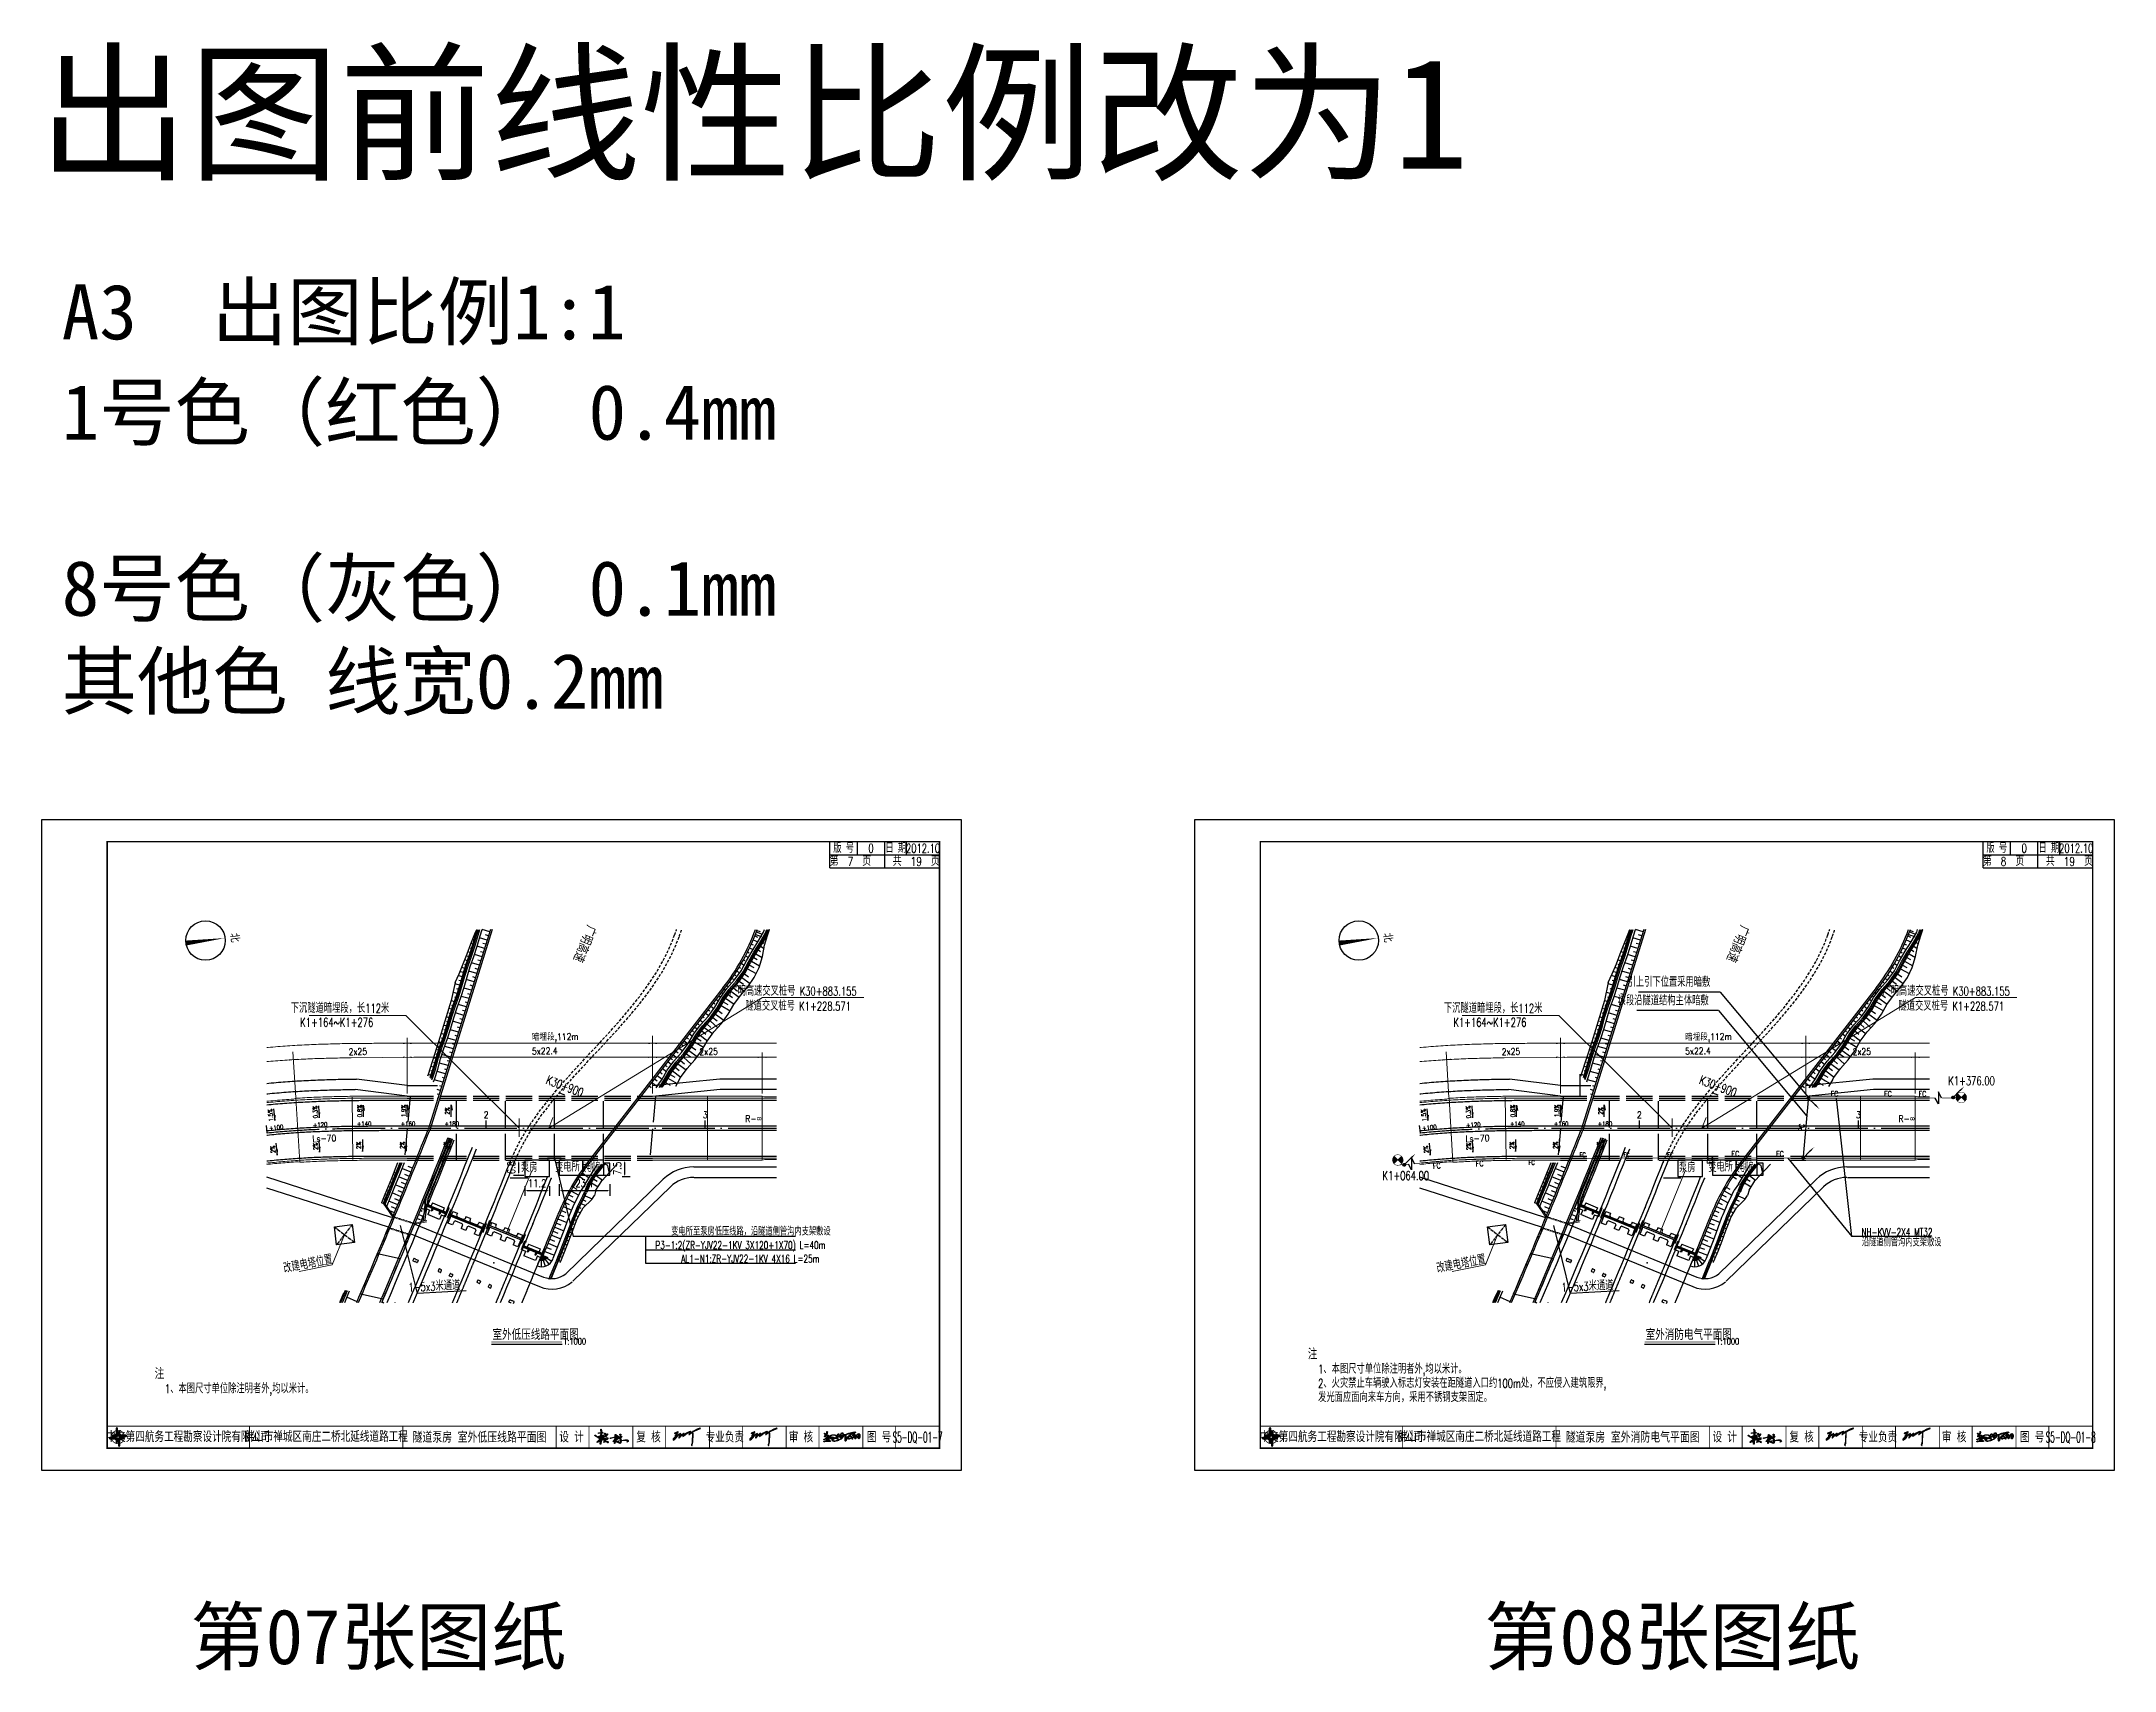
# Model space of a CAD drawing. Header units: millimetres. Extents: x 536322 to 537268, y -176210 to -175465.
import ezdxf
from ezdxf.enums import TextEntityAlignment as Align

# ---------------------------------------------------------------- set-up
doc = ezdxf.new("R2010")
doc.units = ezdxf.units.MM
doc.header["$MEASUREMENT"] = 0
for name, pattern in [('ACAD_ISO02W100', [15, 12, -3]), ('ACAD_ISO04W100', [30, 24, -3, 0, -3]), ('CENTER', [2, 1.25, -0.25, 0.25, -0.25]), ('DASH', [0.35, 0.25, -0.1]), ('DASHED', [19.05, 12.7, -6.35]), ('HIDDEN', [0.375, 0.25, -0.125])]:
    doc.linetypes.add(name, pattern=pattern)
for name, color, linetype in [('0-文字', 7, 'Continuous'), ('0-段落划分', 2, 'Continuous'), ('0电气', 1, 'Continuous'), ('1', 1, 'Continuous'), ('canshu', 1, 'Continuous'), ('DIM_SYMB', 3, 'Continuous'), ('E-SYST-DIM', 3, 'Continuous'), ('E-TEXT-PLAN-DER', 7, 'Continuous'), ('electrical text', 3, 'Continuous'), ('LMBG-数据', 7, 'Continuous'), ('PUB_TEXT', 7, 'Continuous'), ('ql', 7, 'Continuous'), ('station', 6, 'Continuous'), ('T-CABL-FC', 7, 'Continuous'), ('T-EQUP', 7, 'Continuous'), ('T-EQUP-FIRE', 7, 'Continuous'), ('T-EQUP-JT', 7, 'Continuous'), ('zhix', 5, 'ACAD_ISO04W100'), ('分隔带', 3, 'Continuous'), ('图框', 7, 'Continuous'), ('文字', 7, 'Continuous'), ('标注_桩号', 2, 'Continuous'), ('桥-立柱', 5, 'Continuous'), ('桥梁', 6, 'Continuous'), ('次轮廓线', 7, 'Continuous'), ('虚线', 11, 'ACAD_ISO02W100'), ('路基边线', 1, 'Continuous'), ('路面边线', 7, 'Continuous')]:
    doc.layers.add(name, color=color, linetype=linetype)
doc.layers.add('标注', color=4, linetype='Continuous', lineweight=15)
doc.layers.add('隧道', color=6, linetype='Continuous', lineweight=5)
doc.styles.add('-黑体', font='SIMHEI.TTF')
doc.styles.add('_TCH_DIM', font='SIMPLEX', dxfattribs={"width": 0.8, "height": 3.5, "bigfont": 'HZTXT'})
doc.styles.add('GTF_XW', font='simplex1.shx', dxfattribs={"width": 0.7, "bigfont": 'hztxt.shx'})
doc.styles.add('IDQSTYLE', font='simplex.shx', dxfattribs={"width": 0.7, "bigfont": 'hzfs1.shx'})
doc.styles.get("Standard").update_dxf_attribs({"font": 'simplex1.shx', "width": 0.8, "bigfont": 'HZTXT.shx'})
doc.styles.add('四航院', font='simplex1.shx', dxfattribs={"width": 0.7, "height": 3.5, "bigfont": 'HZTXT.shx'})
doc.dimstyles.get("Standard").update_dxf_attribs({"dimscale": 100, "dimtxt": 3.5, "dimasz": 1, "dimexe": 2.5, "dimexo": 3, "dimgap": 1.5, "dimtad": 1, "dimdec": 0, "dimzin": 0, "dimdsep": 46, "dimtxsty": 'Standard', "dimcen": 0.09, "dimadec": 0, "dimazin": 0, "dimtfac": 1, "dimtdec": 0, "dimtix": 1, "dimtmove": 2, "dimatfit": 3, "dimfxl": 0, "dimtolj": 1, "dimtzin": 0, "dimarcsym": 0})

msp = doc.modelspace()

# ---------------------------------------------------------------- texts
at = {"style": '-黑体'}
for s, p in [('A3  出图比例1:1', (536330.79, -175601.46)), ('其他色 线宽0.2mm', (536330.79, -175770.19)), ('第07张图纸', (536389.49, -176206.59)), ('第08张图纸', (536980.22, -176206.59))]:
    msp.add_text(s, height=25.2, dxfattribs=at).set_placement(p)
at = {"color": 1, "style": '-黑体'}
msp.add_text('1号色（红色） 0.4mm', height=25.2, dxfattribs=at).set_placement((536330.79, -175647.28))
at = {"color": 8, "style": '-黑体'}
msp.add_text('8号色（灰色） 0.1mm', height=25.2, dxfattribs=at).set_placement((536330.79, -175727.71))
at = {"width": 0.7}
for s, p in [('专业负责', (536633.53, -176102.82)), ('审 核', (536668.3, -176102.82)), ('图 号', (536703.92, -176102.82)), ('专业负责', (537160.02, -176102.82)), ('审 核', (537194.79, -176102.82)), ('图 号', (537230.41, -176102.82))]:
    msp.add_text(s, height=5, dxfattribs=at).set_placement(p, align=Align.MIDDLE_CENTER)
at = {"insert": (536320.1, -175473.06), "char_height": 50.4, "width": 892.6134, "attachment_point": 1, "style": '-黑体'}
msp.add_mtext('出图前线性比例改为1', dxfattribs=at)
at = {"layer": '0-文字', "color": 8, "ltscale": 1000, "width": 0.7}
for p in [(536454.35, -176021.69), (536980.84, -176021.69)]:
    msp.add_text('改建电塔位置', height=4, rotation=10.81147, dxfattribs=at).set_placement(p, align=Align.MIDDLE_RIGHT)
at = {"layer": '0-段落划分', "color": 8, "ltscale": 1000, "width": 0.7}
for p in [(536566.28, -175885.67), (537092.77, -175885.67)]:
    msp.add_text('广明高速', height=5, rotation=247.75039, dxfattribs=at).set_placement(p, align=Align.MIDDLE_RIGHT)
at = {"layer": '0电气', "color": 3, "width": 0.7}
for s, p in [('引上引下位置采用暗敷', (537083.48, -175895.13)), ('该段沿隧道结构主体暗敷', (537082.74, -175903.6))]:
    msp.add_text(s, height=4, dxfattribs=at).set_placement(p, align=Align.MIDDLE_RIGHT)
at = {"layer": '0电气', "color": 7}
for s, width, p in [('泵房', 0.7, (536548.01, -175979.74)), ('变电所', 0.7, (536567.35, -175979.41)), ('发电机房', 0.4, (536576.74, -175979.69)), ('泵房', 0.7, (537076.74, -175979.74)), ('变电所', 0.7, (537093.84, -175979.41)), ('发电机房', 0.4, (537103.23, -175979.69))]:
    msp.add_text(s, height=4, rotation=1.96819, dxfattribs=dict(at, width=width)).set_placement(p, align=Align.MIDDLE_RIGHT)
at = {"layer": '0电气', "color": 3, "width": 0.7}
for tag, p in [('K1+376.00', (537192.12, -175942.1)), ('K1+064.00', (536933.85, -175985.45))]:
    msp.add_attdef(tag, p, '$3([MHAS])', height=4, dxfattribs=at)
at = {"layer": '1', "color": 0, "linetype": 'Continuous', "style": '四航院', "width": 0.7}
for s, height, p in [('室外低压线路平面图', 5, (536527.45, -176058.52)), ('室外消防电气平面图', 5, (537053.94, -176058.52)), ('注', 5, (536899.71, -176067.42)), ('注', 5, (536373.22, -176076.38)), ('1、本图尺寸单位除注明者外,均以米计。', 4, (536904.41, -176073.82)), ('1、本图尺寸单位除注明者外,均以米计。', 4, (536377.92, -176082.79)), ('发光面应面向来车方向，采用不锈钢支架固定。', 4, (536904.41, -176086.78)), ('2、火灾禁止车辆驶入标志灯安装在距隧道入口约100m处，不应侵入建筑限界,', 4, (536904.41, -176080.3))]:
    msp.add_text(s, height=height, dxfattribs=at).set_placement(p)
at = {"layer": 'canshu', "color": 8, "style": 'GTF_XW', "width": 0.85}
for p in [(536646.66, -175957.45), (537173.15, -175957.45)]:
    msp.add_text('R-∞', height=3, dxfattribs=at).set_placement(p, align=Align.MIDDLE)
for p in [(536450.68, -175966.43), (536977.17, -175966.43)]:
    msp.add_text('Ls-70', height=3, rotation=2.00535, dxfattribs=at).set_placement(p, align=Align.MIDDLE)
at = {"layer": 'electrical text', "width": 0.7}
for s, p in [('变电所至泵房低压线路，沿隧道侧管沟内支架敷设', (536609.08, -176010.73)), ('NH-KVV-2X4 MT32', (537152.47, -176011)), ('P3-1:2(ZR-YJV22-1KV 3X120+1X70) L=40m', (536601.83, -176016.95)), ('沿隧道侧管沟内支架敷设', (537152.64, -176015.68)), ('AL1-N1:ZR-YJV22-1KV 4X16 L=25m', (536613.59, -176023.17))]:
    msp.add_text(s, height=3.5, dxfattribs=at).set_placement(p)
at = {"layer": 'PUB_TEXT', "color": 0, "style": '_TCH_DIM'}
for p in [(536407.52, -175872.81), (536934.01, -175872.81)]:
    msp.add_text('北', height=3.62, rotation=277.26301, dxfattribs=at).set_placement(p)
at = {"layer": 'station', "color": 8, "style": 'GTF_XW', "width": 0.85}
for s, p in [('2', (536524.58, -175957.17)), ('3', (536624.58, -175957.17)), ('2', (537051.07, -175957.17)), ('3', (537151.07, -175957.17))]:
    msp.add_text(s, height=3, dxfattribs=at).set_placement(p, align=Align.CENTER)
at = {"layer": 'T-CABL-FC', "color": 5, "linetype": 'Continuous', "style": 'IDQSTYLE', "width": 0.7}
for p in [(537140.17, -175946.09), (537164.57, -175946.09), (537180.34, -175946.09)]:
    msp.add_text('FC', height=2.5, dxfattribs=at).set_placement(p, align=Align.MIDDLE_CENTER)
for height, rotation, p in [(2.5, 85, (537125.18, -175961.52)), (2.5, 4.9605, (536958.57, -175978.99)), (2.5, 2.02705, (536978.14, -175977.92)), (2, 0.07995, (537001.88, -175977.44)), (2, 0.07995, (537025.21, -175973.92)), (2, 0.07995, (537045.21, -175973.89)), (2, 0.07995, (537065.21, -175973.86)), (2.5, 90, (537083.31, -175976.32)), (2.5, 0, (537094.94, -175973.49)), (2.5, 360, (537115.27, -175973.49))]:
    msp.add_text('FC', height=height, rotation=rotation, dxfattribs=at).set_placement(p, align=Align.MIDDLE_CENTER)
at = {"layer": '图框'}
for s, width, p in [('中交第四航务工程勘察设计院有限公司', 0.65, (536388.47, -176102.67)), ('佛山市禅城区南庄二桥北延线道路工程', 0.65, (536451.54, -176102.6)), ('设 计', 0.7, (536563.58, -176102.82)), ('复 核', 0.7, (536598.68, -176102.82)), ('中交第四航务工程勘察设计院有限公司', 0.65, (536914.96, -176102.67)), ('佛山市禅城区南庄二桥北延线道路工程', 0.65, (536978.03, -176102.6)), ('设 计', 0.7, (537090.07, -176102.82)), ('复 核', 0.7, (537125.17, -176102.82))]:
    msp.add_text(s, height=5, dxfattribs=dict(at, width=width)).set_placement(p, align=Align.MIDDLE_CENTER)
at = {"layer": '文字', "width": 0.7}
for p in [(536564.95, -176059.14), (537091.44, -176059.14)]:
    msp.add_text('1:1000', height=3, dxfattribs=at).set_placement(p, align=Align.MIDDLE_CENTER)
at = {"layer": '标注', "color": 8, "width": 0.85}
for s, rotation, p in [('暗埋段,112m', 1.19799, (536545.52, -175921.79)), ('暗埋段,112m', 1.19799, (537072.01, -175921.79)), ('2x25', 1.75871, (536461.82, -175928.43)), ('5x22.4', 1.19799, (536545.52, -175928.12)), ('2x25', 1.19799, (536621.97, -175928.38)), ('2x25', 1.75871, (536988.31, -175928.43)), ('5x22.4', 1.19799, (537072.01, -175928.12)), ('2x25', 1.19799, (537148.46, -175928.38))]:
    msp.add_text(s, height=3, rotation=rotation, dxfattribs=at).set_placement(p)
at = {"layer": '标注_桩号', "color": 8, "linetype": 'Continuous', "width": 0.7}
for p in [(536559.81, -175944.47), (537086.3, -175944.47)]:
    msp.add_text('K30+900', height=4, rotation=339.02703, dxfattribs=at).set_placement(p, align=Align.CENTER)
at = {"layer": '桥梁', "color": 8, "width": 0.7}
for p in [(536512.76, -176033.61), (537039.25, -176033.61)]:
    msp.add_text('1-5x3米通道', height=4, rotation=1.96819, dxfattribs=at).set_placement(p, align=Align.MIDDLE_RIGHT)
at = {"layer": '次轮廓线', "width": 0.7}
for s, p in [('版 号', (536687.79, -175833.92)), ('0', (536700.29, -175833.92)), ('日 期', (536711.54, -175833.92)), ('2012.10', (536724.04, -175833.92)), ('版 号', (537214.28, -175833.92)), ('0', (537226.78, -175833.92)), ('日 期', (537238.03, -175833.92)), ('2012.10', (537250.53, -175833.92))]:
    msp.add_text(s, height=4, dxfattribs=at).set_placement(p, align=Align.MIDDLE_CENTER)
at = {"layer": '隧道', "color": 0, "width": 0.7}
for s, p in [('下沉隧道暗埋段，长112米', (536480.34, -175907.03)), ('广明高速交叉桩号 K30+883.155', (536693.74, -175899.2)), ('隧道交叉桩号 K1+228.571', (536691.13, -175906.03)), ('下沉隧道暗埋段，长112米', (537006.83, -175907.03)), ('广明高速交叉桩号 K30+883.155', (537220.23, -175899.2)), ('隧道交叉桩号 K1+228.571', (537217.62, -175906.03)), ('K1+164~K1+276', (536473.04, -175913.41)), ('K1+164~K1+276', (536999.53, -175913.41))]:
    msp.add_text(s, height=4, dxfattribs=at).set_placement(p, align=Align.MIDDLE_RIGHT)

# ---------------------------------------------------------------- blocks, each defined once
blk = doc.blocks.new('LMBG.RZHP..11主线正向')
at = {"layer": 'LMBG-数据', "style": 'GTF_XW', "width": 0.85}
blk.add_attdef('ZRZH', (0.2, -0.2), '', height=0.4, rotation=270, dxfattribs=at)
blk = doc.blocks.new('LMBG.ZXUP..11主线正向')
at = {"layer": 'LMBG-数据', "lineweight": -2}
blk.add_lwpolyline([(-0.54, 0.8), (0.54, 0.8), (0.05, 0.89)], dxfattribs=at)
at = {"layer": 'LMBG-数据', "lineweight": -2, "style": 'GTF_XW', "width": 0.85}
for tag, p in [('ZXCDKD', (0, 1.21)), ('ZXCDPD', (0, 0.47))]:
    blk.add_attdef(tag, text='', height=0.4, rotation=180, dxfattribs=at).set_placement(p, align=Align.MIDDLE)
blk = doc.blocks.new('LMBG.ZXDP..11主线正向')
at = {"layer": 'LMBG-数据', "lineweight": -2}
blk.add_lwpolyline([(0.54, 0.8), (-0.54, 0.8), (-0.05, 0.89)], dxfattribs=at)
at = {"layer": 'LMBG-数据', "lineweight": -2, "style": 'GTF_XW', "width": 0.85}
for tag, p in [('ZXCDKD', (0, 1.21)), ('ZXCDPD', (0, 0.47))]:
    blk.add_attdef(tag, text='', height=0.4, rotation=180, dxfattribs=at).set_placement(p, align=Align.MIDDLE)
blk = doc.blocks.new('LMBG.YXDP..11主线正向')
at = {"layer": 'LMBG-数据', "color": 0, "linetype": 'ByBlock', "lineweight": -2}
blk.add_lwpolyline([(-0.54, 0.68), (0.54, 0.68), (0.05, 0.77)], dxfattribs=at)
at = {"layer": 'LMBG-数据', "color": 0, "linetype": 'ByBlock', "lineweight": -2, "style": 'GTF_XW', "width": 0.85}
for tag, p in [('YXCDPD', (-0.01, 0.34)), ('YXCDKD', (-0.01, 1.06))]:
    blk.add_attdef(tag, text='', height=0.4, rotation=180, dxfattribs=at).set_placement(p, align=Align.MIDDLE)
blk = doc.blocks.new('tb')
at = {"lineweight": -3}
h = blk.add_hatch(color=256, dxfattribs=at)
h.paths.add_polyline_path([(-1.23, -0.13), (-3.78, -0.14), (-4.14, -0.41), (-1.4, -0.44), (-0.56, -1.24), (-0.54, -2.62), (-0.27, -2.2), (-0.26, -1.06)])
h.paths.add_polyline_path([(0.13, -1.08), (0.14, -3.86), (0.41, -4.26), (0.44, -1.24), (1.25, -0.43), (2.66, -0.43), (2.26, -0.16), (1.07, -0.15)])
h.paths.add_polyline_path([(1.08, 0.3), (3.62, 0.3), (4.02, 0.56), (1.25, 0.57), (0.43, 1.39), (0.43, 2.8), (0.16, 2.41), (0.15, 1.24)])
h.paths.add_polyline_path([(-0.28, 1.21), (-0.28, 3.99), (-0.56, 4.39), (-0.57, 1.41), (-1.38, 0.6), (-2.74, 0.56), (-2.33, 0.3), (-1.2, 0.29)])
for p, q in [((-1.38, 0.6), (-2.74, 0.56)), ((-0.57, 1.41), (-1.38, 0.6)), ((-0.56, 4.39), (-0.57, 1.41)), ((0.43, 2.8), (0.43, 1.39)), ((0.43, 1.39), (1.25, 0.57)), ((1.25, 0.57), (4.02, 0.56)), ((-4.14, -0.41), (-1.4, -0.44)), ((-1.4, -0.44), (-0.56, -1.24)), ((-0.56, -1.24), (-0.54, -2.62)), ((0.41, -4.26), (0.44, -1.24)), ((0.44, -1.24), (1.25, -0.43)), ((1.25, -0.43), (2.66, -0.43))]:
    blk.add_line(p, q, dxfattribs=at)
at = {"lineweight": -3, "const_width": 0.35, "flags": 128}
for points in [[(-0.9, 3.02, 0.324167), (-3.16, -0.14)], [(2.88, 0.92, 0.324403), (-0.24, 3.15)], [(0.75, -2.86, 0.325418), (3.02, 0.26)], [(-2.98, -0.76, 0.322976), (0.14, -2.98)]]:
    blk.add_lwpolyline(points, format="xyb", dxfattribs=at)
at = {"lineweight": -3, "flags": 128}
for points in [[(-0.9, 3.99), (-0.9, 1.58), (-1.53, 0.91), (-2.34, 0.91), (-2.74, 0.56), (-2.33, 0.3), (-1.2, 0.29), (-0.28, 1.21), (-0.28, 3.99), (-0.56, 4.39)], [(-0.04, 0.77), (0.68, 0.04), (-0.04, -0.69), (-0.77, 0.05)], [(3.62, 0.92), (1.43, 0.92), (0.77, 1.54), (0.77, 2.38), (0.43, 2.8), (0.16, 2.41), (0.15, 1.24), (1.08, 0.3), (3.62, 0.3), (4.02, 0.56)], [(-3.73, -0.76), (-1.54, -0.76), (-0.89, -1.39), (-0.89, -2.21), (-0.54, -2.62), (-0.27, -2.2), (-0.26, -1.06), (-1.23, -0.13), (-3.78, -0.14), (-4.14, -0.41)], [(0.75, -3.85), (0.75, -1.43), (1.4, -0.78), (2.26, -0.78), (2.66, -0.43), (2.26, -0.16), (1.07, -0.15), (0.13, -1.08), (0.14, -3.86), (0.41, -4.26)]]:
    blk.add_lwpolyline(points, close=True, dxfattribs=at)
blk = doc.blocks.new('series')
at = {"width": 0.75}
for tag, height, p in [('页码', 4, (-35, -19)), ('图名', 5, (-220, -282)), ('图号', 5, (-20, -282))]:
    blk.add_attdef(tag, text='', height=height, dxfattribs=at).set_placement(p, align=Align.MIDDLE_CENTER)
blk = doc.blocks.new('A$C5A611303')
at = {"layer": '0电气'}
for p, q in [((0, 0), (11.2, 0)), ((0, -7.5), (0, 0)), ((11.2, 0), (11.2, -7.5)), ((11.2, -7.5), (0, -7.5))]:
    blk.add_line(p, q, dxfattribs=at)
blk = doc.blocks.new('*D8')
at = {"layer": 'Defpoints', "color": 0}
for p in [(536557.98, -175984.36), (536581.08, -175984.36), (536581.08, -175990.18)]:
    blk.add_point(p, dxfattribs=at)
at = {"layer": 'E-SYST-DIM', "color": 0, "lineweight": -2}
for p, q in [((536557.98, -175987.36), (536557.98, -175992.68)), ((536558.98, -175990.18), (536580.08, -175990.18)), ((536581.08, -175987.36), (536581.08, -175992.68))]:
    blk.add_line(p, q, dxfattribs=at)
at = {"layer": 'E-SYST-DIM', "color": 0}
for points in [[(536558.98, -175990.01), (536558.98, -175990.34), (536557.98, -175990.18)], [(536580.08, -175990.01), (536580.08, -175990.34), (536581.08, -175990.18)]]:
    blk.add_solid(points, dxfattribs=at)
at = {"layer": 'E-SYST-DIM', "color": 0, "insert": (536569.53, -175986.93), "char_height": 3.5, "attachment_point": 5}
blk.add_mtext('\\A1;23.1', dxfattribs=at)
blk = doc.blocks.new('*D9')
at = {"layer": 'Defpoints', "color": 0}
for p in [(536533.98, -175976.39), (536533.98, -175983.19), (536539.34, -175983.19)]:
    blk.add_point(p, dxfattribs=at)
at = {"layer": 'E-SYST-DIM', "color": 0, "lineweight": -2}
for p, q in [((536536.98, -175976.39), (536541.84, -175976.39)), ((536539.34, -175977.39), (536539.34, -175982.19)), ((536536.98, -175983.19), (536541.84, -175983.19))]:
    blk.add_line(p, q, dxfattribs=at)
at = {"layer": 'E-SYST-DIM', "color": 0}
for points in [[(536539.17, -175977.39), (536539.5, -175977.39), (536539.34, -175976.39)], [(536539.17, -175982.19), (536539.5, -175982.19), (536539.34, -175983.19)]]:
    blk.add_solid(points, dxfattribs=at)
at = {"layer": 'E-SYST-DIM', "color": 0, "insert": (536536.09, -175979.79), "char_height": 3.5, "attachment_point": 5, "rotation": 90}
blk.add_mtext('\\A1;6.8', dxfattribs=at)
blk = doc.blocks.new('*D10')
at = {"layer": 'Defpoints', "color": 0}
for p in [(536583.69, -175976.39), (536583.69, -175983.89), (536587.76, -175983.89)]:
    blk.add_point(p, dxfattribs=at)
at = {"layer": 'E-SYST-DIM', "color": 0, "lineweight": -2}
for p, q in [((536586.69, -175976.39), (536590.26, -175976.39)), ((536587.76, -175977.39), (536587.76, -175982.89)), ((536586.69, -175983.89), (536590.26, -175983.89))]:
    blk.add_line(p, q, dxfattribs=at)
at = {"layer": 'E-SYST-DIM', "color": 0}
for points in [[(536587.59, -175977.39), (536587.92, -175977.39), (536587.76, -175976.39)], [(536587.59, -175982.89), (536587.92, -175982.89), (536587.76, -175983.89)]]:
    blk.add_solid(points, dxfattribs=at)
at = {"layer": 'E-SYST-DIM', "color": 0, "insert": (536584.51, -175980.14), "char_height": 3.5, "attachment_point": 5, "rotation": 90}
blk.add_mtext('\\A1;7.5', dxfattribs=at)
blk = doc.blocks.new('*D11')
at = {"layer": 'Defpoints', "color": 0}
for p in [(536542.23, -175985.18), (536553.43, -175985.18), (536553.43, -175990.18)]:
    blk.add_point(p, dxfattribs=at)
at = {"layer": 'E-SYST-DIM', "color": 0, "lineweight": -2}
for p, q in [((536542.23, -175988.18), (536542.23, -175992.68)), ((536543.23, -175990.18), (536552.43, -175990.18)), ((536553.43, -175988.18), (536553.43, -175992.68))]:
    blk.add_line(p, q, dxfattribs=at)
at = {"layer": 'E-SYST-DIM', "color": 0}
for points in [[(536543.23, -175990.01), (536543.23, -175990.34), (536542.23, -175990.18)], [(536552.43, -175990.01), (536552.43, -175990.34), (536553.43, -175990.18)]]:
    blk.add_solid(points, dxfattribs=at)
at = {"layer": 'E-SYST-DIM', "color": 0, "insert": (536547.83, -175986.93), "char_height": 3.5, "attachment_point": 5}
blk.add_mtext('\\A1;11.2', dxfattribs=at)
blk = doc.blocks.new('A$C2A681BBC')
at = {"layer": '0电气'}
for p, q in [((0, -1.35), (0, 0)), ((0, 0), (20.2, 0)), ((9.6, 0), (9.6, -6.8)), ((20.2, 0), (20.2, -6.8)), ((-2.9, -6.8), (-2.9, -1.35)), ((-2.9, -1.35), (0, -1.35)), ((-2.9, -6.8), (-2.02, -2.46)), ((20.2, -6.8), (-2.9, -6.8)), ((-2.02, -2.46), (0, -1.35)), ((0, -1.35), (0, -6.8))]:
    blk.add_line(p, q, dxfattribs=at)
blk = doc.blocks.new('HC001937470254')
at = {"color": 4, "linetype": 'Continuous'}
for p, q in [((-2.39, 0.05), (-1.16, -1.18)), ((-2.32, 0.55), (-0.88, -0.9)), ((-2.18, 0.97), (-0.6, -0.61)), ((-1.98, 1.33), (-0.32, -0.33)), ((-1.72, 1.64), (-0.04, -0.04)), ((1.72, 1.64), (0.04, -0.04)), ((1.98, 1.33), (0.32, -0.33)), ((2.18, 0.97), (0.6, -0.61)), ((2.32, 0.55), (0.88, -0.9)), ((2.39, 0.05), (1.16, -1.18)), ((-2.33, -0.58), (-1.44, -1.47)), ((2.33, -0.58), (1.44, -1.47))]:
    blk.add_line(p, q, dxfattribs=at)
at = {"layer": 'T-EQUP-FIRE', "color": 4, "const_width": 0.2}
blk.add_lwpolyline([(0, 2.4, 1), (0, -2.46, 1)], format="xyb", close=True, dxfattribs=at)
for points in [[(1.69, 1.72), (-1.72, -1.75)], [(-1.69, 1.72), (1.72, -1.75)]]:
    blk.add_lwpolyline(points, dxfattribs=at)
at = {"color": 0, "width": 0.7}
blk.add_attdef('PSFHATT', (4.43, -2.46), '', height=2.5, dxfattribs=at)
blk = doc.blocks.new('*X14')
at = {"color": 0, "linetype": 'Continuous'}
for p, q in [((192.6, 446.7), (193.9, 448)), ((192.7, 446.4), (194.2, 447.9)), ((192.7, 447.2), (193.3, 447.9)), ((192.8, 446.1), (194.5, 447.8)), ((193, 445.8), (194.7, 447.6)), ((193.2, 445.7), (194.9, 447.4)), ((193.5, 445.5), (195, 447.1)), ((193.9, 445.5), (195.1, 446.7)), ((194.6, 445.8), (194.8, 446))]:
    blk.add_line(p, q, dxfattribs=at)
blk = doc.blocks.new('HC001441')
at = {"color": 0, "linetype": 'Continuous'}
blk.add_line((0, -0.06), (3.11, 3.12), dxfattribs=at)
blk.add_lwpolyline([(3.11, 3.12, 0.8, 0, 0), (5.06, 5, 0, 0, 0)], format="xyseb", dxfattribs=at)
blk.add_circle((0, 0), 0.625, dxfattribs=at)
at = {"color": 0, "linetype": 'Continuous', "xscale": 0.5, "yscale": 0.5, "zscale": 0.5}
blk.add_blockref('*X14', (-96.92, -223.38), dxfattribs=at)
at = {"layer": 'E-TEXT-PLAN-DER', "color": 0, "style": 'IDQSTYLE', "width": 0.7}
blk.add_attdef('PSFHATT', (7.06, -0.63), '', height=2.5, dxfattribs=at)

# ---------------------------------------------------------------- dimensions: what is measured, and where the dimension line sits
at = {"layer": 'E-SYST-DIM'}
for base, p1, p2, picture, middle in [((536539.34, -175983.19), (536533.98, -175976.39), (536533.98, -175983.19), '*D9', (536536.09, -175979.79)), ((536587.76, -175983.89), (536583.69, -175976.39), (536583.69, -175983.89), '*D10', (536584.51, -175980.14))]:
    dim = msp.add_linear_dim(base=base, p1=p1, p2=p2, angle=90, dimstyle='Standard', override={"dimscale": 1, "dimdec": 1}, dxfattribs=at)
    dim.commit()
    dim.dimension.update_dxf_attribs({"geometry": picture, "text_midpoint": middle})
for base, p1, p2, picture, middle in [((536553.43, -175990.18), (536542.23, -175985.18), (536553.43, -175985.18), '*D11', (536547.83, -175986.93)), ((536581.08, -175990.18), (536557.98, -175984.36), (536581.08, -175984.36), '*D8', (536569.53, -175986.93))]:
    dim = msp.add_linear_dim(base=base, p1=p1, p2=p2, dimstyle='Standard', override={"dimscale": 1, "dimdec": 1}, dxfattribs=at)
    dim.commit()
    dim.dimension.update_dxf_attribs({"geometry": picture, "text_midpoint": middle})

# ---------------------------------------------------------------- hatches: boundary and pattern name
at = {"linetype": 'Continuous'}
for points in [[(536576.19, -176103.52), (536576.52, -176103.55), (536576.55, -176103.4), (536576.4, -176103.22), (536576.31, -176103.31), (536575.77, -176103.04), (536574.45, -176102.02), (536574.24, -176102.02, 0.426792), (536574.66, -176102.5), (536574.75, -176102.65)], [(536578.71, -176101.75), (536578.71, -176101.51), (536578.59, -176101.54), (536578.65, -176101.15), (536578.89, -176101.15), (536578.95, -176102.05), (536578.86, -176102.05)], [(536579.13, -176102.71), (536579.07, -176102.65), (536579.67, -176101.63), (536579.37, -176101.69), (536579.79, -176101.33), (536579.94, -176101.36), (536579.94, -176101.63)], [(536585.73, -176102.41), (536585.82, -176102.5), (536586.12, -176102.11, 0.66475), (536585.64, -176101.51), (536585.58, -176101.93), (536585.76, -176101.78, -0.537712)], [(537102.68, -176103.52), (537103.01, -176103.55), (537103.04, -176103.4), (537102.89, -176103.22), (537102.8, -176103.31), (537102.26, -176103.04), (537100.94, -176102.02), (537100.73, -176102.02, 0.426792), (537101.15, -176102.5), (537101.24, -176102.65)], [(537105.2, -176101.75), (537105.2, -176101.51), (537105.08, -176101.54), (537105.14, -176101.15), (537105.38, -176101.15), (537105.44, -176102.05), (537105.35, -176102.05)], [(537105.62, -176102.71), (537105.56, -176102.65), (537106.16, -176101.63), (537105.86, -176101.69), (537106.28, -176101.33), (537106.43, -176101.36), (537106.43, -176101.63)], [(537112.22, -176102.41), (537112.31, -176102.5), (537112.61, -176102.11, 0.66475), (537112.13, -176101.51), (537112.07, -176101.93), (537112.25, -176101.78, -0.537712)]]:
    msp.add_hatch(color=256, dxfattribs=at).paths.add_polyline_path(points)
h = msp.add_hatch(color=256, dxfattribs=at)
h.paths.add_polyline_path([(536576.91, -176103.16), (536576.7, -176103.4), (536576.7, -176103.52), (536576.85, -176103.58), (536575.23, -176105.11), (536575.2, -176105.29), (536575.29, -176105.35), (536576.79, -176104.69), (536576.79, -176105.26), (536576.61, -176105.65), (536576.7, -176105.74), (536576.7, -176106.04), (536576.94, -176106.07), (536577.03, -176104.6), (536577.99, -176103.97), (536577.99, -176104.18), (536578.14, -176104.24, -0.219057), (536579.94, -176103.37), (536579.64, -176103.91), (536579.13, -176104.33), (536579.7, -176104.12), (536580.06, -176103.7), (536580.15, -176103.19, 0.293496), (536578.2, -176104), (536578.26, -176103.01), (536578.35, -176102.86), (536578.32, -176102.68), (536578.08, -176102.89, -0.49928), (536577.06, -176104.27), (536577.18, -176103.73), (536577.39, -176103.64), (536577.36, -176103.31), (536577.24, -176103.34), (536577.93, -176102.86), (536578.26, -176102.44), (536578.29, -176102.17), (536578.08, -176102.02), (536577.24, -176102.08), (536577.24, -176101.33), (536577.33, -176100.97), (536577.72, -176100.88), (536577.72, -176101), (536577.87, -176100.97), (536577.87, -176100.73), (536577.33, -176100.76), (536577.27, -176099.89), (536577.06, -176099.2), (536576.91, -176099.2), (536576.88, -176099.5), (536576.97, -176099.62), (536577.03, -176100.82), (536576.7, -176100.94), (536575.86, -176100.94), (536575.86, -176101.18), (536576.61, -176101.15), (536577.03, -176101.03), (536576.97, -176102.2), (536575.86, -176102.65), (536575.95, -176102.98), (536576.1, -176102.98), (536576.1, -176102.8), (536576.31, -176102.8), (536576.43, -176102.62), (536576.97, -176102.44)])
h.paths.add_polyline_path([(536577.18, -176102.77), (536577.24, -176102.35), (536577.78, -176102.26), (536577.78, -176102.38), (536577.27, -176102.83)], flags=16)
h.paths.add_polyline_path([(536576.82, -176103.88), (536576.82, -176104.42), (536575.86, -176104.9)], flags=16)
h = msp.add_hatch(color=256, dxfattribs=at)
edge = h.paths.add_edge_path()
edge.add_line((536580.12, -176105.53), (536580.03, -176105.53))
edge.add_line((536580.03, -176105.53), (536580.03, -176105.11))
edge.add_line((536580.03, -176105.11), (536579.94, -176104.99))
edge.add_line((536579.94, -176104.99), (536578.53, -176104.99))
edge.add_line((536578.53, -176104.99), (536578.32, -176105.35))
edge.add_line((536578.32, -176105.35), (536578.23, -176105.32))
edge.add_line((536578.23, -176105.32), (536578.56, -176104.48))
edge.add_line((536578.56, -176104.48), (536578.65, -176104.48))
edge.add_line((536578.65, -176104.48), (536578.92, -176103.82))
edge.add_line((536578.92, -176103.82), (536579.07, -176103.82))
edge.add_line((536579.07, -176103.82), (536579.07, -176104.15))
edge.add_line((536579.07, -176104.15), (536578.68, -176104.81))
edge.add_line((536578.68, -176104.81), (536580.12, -176104.84))
edge.add_arc((536579.85, -176105.18), 0.438, -51.9818, 51.9818, ccw=False)
h = msp.add_hatch(color=256, dxfattribs=at)
h.paths.add_polyline_path([(536582.49, -176104.72), (536582.46, -176104.87), (536582.73, -176104.87), (536583.3, -176104.63), (536583.18, -176105.17), (536583.21, -176105.77), (536583.39, -176105.77), (536583.63, -176104.42), (536584.35, -176104), (536584.95, -176103.49), (536584.92, -176103.31), (536584.74, -176103.49), (536583.69, -176104.03), (536583.84, -176103.25), (536583.69, -176103.25), (536583.78, -176102.83), (536584.77, -176102.56), (536584.77, -176102.41), (536584.11, -176102.05), (536583.75, -176101.63), (536583.51, -176101.63), (536583.45, -176102.68), (536581.62, -176103.16), (536581.56, -176103.25), (536581.32, -176103.28), (536581.26, -176103.46), (536581.38, -176103.55), (536583.45, -176102.95), (536583.42, -176103.67), (536583.15, -176104.09)])
h.paths.add_polyline_path([(536583.78, -176102.59), (536583.78, -176102.05), (536584.35, -176102.44)], flags=16)
h = msp.add_hatch(color=256, dxfattribs=at)
h.paths.add_polyline_path([(536585.97, -176102.95), (536585.46, -176103.49), (536585.46, -176103.67), (536586.03, -176104.09), (536586, -176104.39), (536583.81, -176104.78), (536583.78, -176104.93), (536583.87, -176105.05), (536585.07, -176105.44), (536585.16, -176105.56), (536585.73, -176105.74), (536585.97, -176105.68), (536586.12, -176105.44), (536586.24, -176104.63), (536588.43, -176104.39), (536589.15, -176104.51), (536589.15, -176104.78), (536588.94, -176104.96), (536588.91, -176105.14, 1.055254), (536588.94, -176104.18), (536587.83, -176104.15), (536586.27, -176104.36), (536586.06, -176103.73), (536585.73, -176103.58), (536586.51, -176102.74), (536586.54, -176102.59), (536585.73, -176102.65), (536584.38, -176103.1), (536584.38, -176103.28), (536584.59, -176103.34), (536585.37, -176103.04)])
h.paths.add_polyline_path([(536586.03, -176104.63), (536585.91, -176105.32), (536585.76, -176105.47), (536585.37, -176105.38), (536584.41, -176104.9)], flags=16)
h = msp.add_hatch(color=256, dxfattribs=at)
h.paths.add_polyline_path([(536611.41, -176102.58), (536611.48, -176102.55), (536611.41, -176102.76), (536611.01, -176103.27), (536610.58, -176103.66), (536610.22, -176103.88), (536610.43, -176103.48)], flags=17)
h.paths.add_polyline_path([(536622.31, -176098.8), (536622.28, -176098.77), (536622.17, -176098.77), (536621.77, -176098.98), (536620.91, -176099.31), (536619.18, -176100.17), (536618.82, -176100.24), (536618.71, -176100.35), (536618.71, -176100.42), (536617.92, -176100.93), (536617.99, -176100.53), (536617.85, -176100.39), (536617.71, -176100.35), (536617.24, -176100.5), (536616.01, -176101.14), (536615.04, -176101.79), (536614.97, -176101.79), (536615.08, -176101.5), (536615.04, -176101.32), (536614.97, -176101.25), (536614.75, -176101.25), (536613.75, -176101.94), (536612.99, -176102.69), (536613.42, -176101.5), (536613.42, -176101.4), (536613.31, -176101.29), (536613.03, -176101.36), (536612.41, -176101.68), (536611.59, -176102.22), (536611.19, -176102.15), (536612.27, -176100.68), (536612.31, -176100.53), (536612.13, -176100.42), (536610.51, -176101.11), (536610.51, -176101.22), (536610.61, -176101.29), (536611.98, -176100.71), (536610.94, -176102.12), (536610.94, -176102.26), (536611.01, -176102.33), (536611.33, -176102.4), (536610.87, -176102.76), (536609.97, -176103.66), (536609.89, -176103.81), (536609.89, -176104.1), (536610, -176104.2), (536610.33, -176104.1), (536610.69, -176103.84), (536611.23, -176103.34), (536611.51, -176102.98), (536611.87, -176102.26), (536612.74, -176101.72), (536613.17, -176101.54), (536612.56, -176103.09), (536612.56, -176103.23), (536612.7, -176103.34), (536612.95, -176103.12), (536613.31, -176102.62), (536613.75, -176102.19), (536614.36, -176101.72), (536614.83, -176101.47), (536614.72, -176101.83), (536614.36, -176102.44), (536614.43, -176102.58), (536614.65, -176102.48), (536614.97, -176102.08), (536616.41, -176101.14), (536617.2, -176100.75), (536617.56, -176100.6), (536617.74, -176100.6), (536617.74, -176100.75), (536617.06, -176101.65), (536617.09, -176101.76), (536617.24, -176101.76), (536617.99, -176101.11), (536618.75, -176100.68), (536618.79, -176101.76), (536618.71, -176102.3), (536618.75, -176102.73), (536618.68, -176103.34), (536618.68, -176104.56), (536618.57, -176105.61), (536618.32, -176106.33), (536618.35, -176106.58), (536618.5, -176106.76), (536618.57, -176106.76), (536618.64, -176106.65), (536618.57, -176106.36), (536618.82, -176105.72), (536618.89, -176105.25), (536619.04, -176101.36), (536619, -176100.53), (536619.79, -176100.06), (536621.99, -176099.13), (536622.39, -176098.88)])
h = msp.add_hatch(color=256, dxfattribs=at)
h.paths.add_polyline_path([(536646.41, -176102.58), (536646.48, -176102.55), (536646.41, -176102.76), (536646.01, -176103.27), (536645.58, -176103.66), (536645.22, -176103.88), (536645.43, -176103.48)], flags=17)
h.paths.add_polyline_path([(536657.31, -176098.8), (536657.28, -176098.77), (536657.17, -176098.77), (536656.77, -176098.98), (536655.91, -176099.31), (536654.18, -176100.17), (536653.82, -176100.24), (536653.71, -176100.35), (536653.71, -176100.42), (536652.92, -176100.93), (536652.99, -176100.53), (536652.85, -176100.39), (536652.71, -176100.35), (536652.24, -176100.5), (536651.01, -176101.14), (536650.04, -176101.79), (536649.97, -176101.79), (536650.08, -176101.5), (536650.04, -176101.32), (536649.97, -176101.25), (536649.75, -176101.25), (536648.75, -176101.94), (536647.99, -176102.69), (536648.42, -176101.5), (536648.42, -176101.4), (536648.31, -176101.29), (536648.03, -176101.36), (536647.41, -176101.68), (536646.59, -176102.22), (536646.19, -176102.15), (536647.27, -176100.68), (536647.31, -176100.53), (536647.13, -176100.42), (536645.51, -176101.11), (536645.51, -176101.22), (536645.61, -176101.29), (536646.98, -176100.71), (536645.94, -176102.12), (536645.94, -176102.26), (536646.01, -176102.33), (536646.33, -176102.4), (536645.87, -176102.76), (536644.97, -176103.66), (536644.89, -176103.81), (536644.89, -176104.1), (536645, -176104.2), (536645.33, -176104.1), (536645.69, -176103.84), (536646.23, -176103.34), (536646.51, -176102.98), (536646.87, -176102.26), (536647.74, -176101.72), (536648.17, -176101.54), (536647.56, -176103.09), (536647.56, -176103.23), (536647.7, -176103.34), (536647.95, -176103.12), (536648.31, -176102.62), (536648.75, -176102.19), (536649.36, -176101.72), (536649.83, -176101.47), (536649.72, -176101.83), (536649.36, -176102.44), (536649.43, -176102.58), (536649.65, -176102.48), (536649.97, -176102.08), (536651.41, -176101.14), (536652.2, -176100.75), (536652.56, -176100.6), (536652.74, -176100.6), (536652.74, -176100.75), (536652.06, -176101.65), (536652.09, -176101.76), (536652.24, -176101.76), (536652.99, -176101.11), (536653.75, -176100.68), (536653.79, -176101.76), (536653.71, -176102.3), (536653.75, -176102.73), (536653.68, -176103.34), (536653.68, -176104.56), (536653.57, -176105.61), (536653.32, -176106.33), (536653.35, -176106.58), (536653.5, -176106.76), (536653.57, -176106.76), (536653.64, -176106.65), (536653.57, -176106.36), (536653.82, -176105.72), (536653.89, -176105.25), (536654.04, -176101.36), (536654, -176100.53), (536654.79, -176100.06), (536656.99, -176099.13), (536657.39, -176098.88)])
h = msp.add_hatch(color=256)
h.paths.add_polyline_path([(536680.17, -176100.58, 0.432736), (536680.09, -176100.51, -0.414825), (536680.03, -176100.46, -0.217444), (536680.25, -176100.39, -0.302824), (536680.38, -176100.58, -0.06462), (536680.24, -176101.24, 0.00207), (536679.78, -176102.01, -0.011861), (536679.49, -176102.27, 0.79944), (536679.62, -176102.3, -0.027797), (536680.25, -176102, -0.102506), (536680.73, -176102.01, -0.279105), (536680.83, -176102.11, -0.376682), (536680.8, -176102.52, -0.013795), (536679.89, -176103.34, 0.041137), (536679.7, -176103.49, 0.326697), (536679.85, -176103.51, -0.049793), (536680.54, -176103.37, 0.13813), (536680.77, -176103.3, 0.004373), (536680.82, -176102.98, -0.00379), (536681.14, -176102.54, -0.07311), (536681.77, -176102.12, -0.039296), (536682.49, -176101.88, -0.057686), (536683.84, -176101.81, -0.045162), (536684.48, -176102.13, -0.096541), (536684.71, -176102.54, -0.063701), (536684.59, -176102.9, 0.715211), (536684.65, -176102.94, 0.034822), (536684.79, -176102.86, -0.005049), (536684.79, -176102.46, -0.069951), (536684.92, -176101.87, -0.094603), (536685.37, -176101.33, -0.42667), (536685.52, -176101.35, -0.166405), (536685.76, -176101.63, -0.045559), (536686.04, -176102.19, 0.34574), (536686.2, -176102.37, 0.327185), (536686.44, -176102.26, -0.006336), (536686.5, -176101.59, -0.070459), (536686.79, -176100.99, -0.277154), (536687.2, -176100.88, -0.258257), (536687.45, -176101.11, -0.059853), (536687.66, -176101.59, 0.033162), (536687.69, -176101.88), (536688.09, -176101.78, 0.006185), (536688.67, -176101.63, -0.01547), (536690.14, -176101.08, -0.023732), (536691.38, -176100.74, -0.02752), (536692.65, -176100.55, -0.093905), (536693.19, -176100.56, -0.639476), (536693.2, -176100.79, -0.084416), (536692.56, -176101, -0.013235), (536691.17, -176101.27, 0.00764), (536688.86, -176101.79, 0.417097), (536688.73, -176101.97, -0.006859), (536688.7, -176103.61, 0.052186), (536688.72, -176104.05, 0.917139), (536688.84, -176104.07, -0.065469), (536689.4, -176103.17, -0.040623), (536690.09, -176102.33, -0.029551), (536690.92, -176101.73, -0.051081), (536691.83, -176101.32, -0.059282), (536692.45, -176101.3, -0.098161), (536692.91, -176101.57, -0.118685), (536693.03, -176102.09, -0.172692), (536692.84, -176102.49, 0.094663), (536692.68, -176102.59, 0.052179), (536692.98, -176103.28, 0.340523), (536693.12, -176103.38, 0.25885), (536693.21, -176103.23, -0.072114), (536693.4, -176102.49, -0.041515), (536693.99, -176101.64, -0.047067), (536694.36, -176101.37, -0.182759), (536694.69, -176101.3, -0.23432), (536695.06, -176101.59, -0.07357), (536695.19, -176101.92, -0.038847), (536695.22, -176102.17, -0.074643), (536695.12, -176103.1, -0.0218), (536694.99, -176103.41, -0.15391), (536694.74, -176103.61, -0.223788), (536694.56, -176103.58, -0.162208), (536694.32, -176103.27, -0.139745), (536694.33, -176102.73, -0.038541), (536694.65, -176101.93, 0.014341), (536694.77, -176101.69, 0.309375), (536694.74, -176101.56, 0.27225), (536694.57, -176101.51, 0.128075), (536694.31, -176101.68, 0.055511), (536693.95, -176102.09, 0.057717), (536693.61, -176102.67, 0.025925), (536693.4, -176103.34, -0.168675), (536693.19, -176103.65, -0.136257), (536692.96, -176103.58, -0.116703), (536692.66, -176103.08, -0.032028), (536692.57, -176102.81, 0.504109), (536692.49, -176102.8, -0.02311), (536692.17, -176102.99, -0.015238), (536691.91, -176103.13, 0.333456), (536691.87, -176103.26, 0.044295), (536691.92, -176103.65, -0.238452), (536691.88, -176103.79, -0.201273), (536691.75, -176103.78, -0.071802), (536691.63, -176103.67, -0.100027), (536691.51, -176103.42, 0.24254), (536691.46, -176103.35, 0.225325), (536691.34, -176103.38, -0.030532), (536690.56, -176103.72, -0.062343), (536690.17, -176103.78, -0.02548), (536690.01, -176103.7, -0.158421), (536689.86, -176103.42, -0.034717), (536689.86, -176103.35, -0.093102), (536689.98, -176102.99, -0.051131), (536690.32, -176102.52, -0.051847), (536690.64, -176102.3, -0.069928), (536690.91, -176102.29, -0.086215), (536691.18, -176102.47, 0.004267), (536691.36, -176102.67, -0.008246), (536691.58, -176103.07, 0.467298), (536691.71, -176103.06, 0.215279), (536691.75, -176102.89, -0.114668), (536691.77, -176102.82, -0.254501), (536691.83, -176102.88, 0.157949), (536691.88, -176102.95, 0.0497), (536692.18, -176102.76, 0.043115), (536692.47, -176102.56, 0.193594), (536692.39, -176102.41, -0.004278), (536692.26, -176102.07, 0.361394), (536692.15, -176102.09, 0.048218), (536692, -176102.28, -0.190129), (536691.91, -176102.26, -0.23301), (536691.94, -176102.11, -0.10973), (536692.14, -176101.84, -0.425192), (536692.38, -176101.84, -0.03214), (536692.51, -176102.16, 0.062346), (536692.62, -176102.38, 0.155165), (536692.73, -176102.33, 0.14796), (536692.8, -176102.01, 0.134515), (536692.63, -176101.63, 0.139391), (536692.08, -176101.46, 0.036002), (536691.26, -176101.74, 0.020898), (536690.4, -176102.31, 0.028284), (536689.56, -176103.24), (536689.24, -176103.7), (536688.96, -176104.41), (536688.8, -176104.71), (536688.64, -176104.71), (536688.55, -176104.59), (536688.51, -176104.29, -0.046068), (536688.5, -176102.94, -0.008242), (536688.53, -176102.27, 0.033881), (536688.54, -176101.97, 0.51133), (536688.42, -176101.87, -0.05826), (536687.89, -176102.02, 0.136911), (536687.73, -176102.11, 0.186139), (536687.68, -176102.41, -0.219336), (536687.44, -176103.01, -0.056272), (536686.6, -176103.8, -0.027982), (536684.95, -176104.53, -0.028622), (536683.71, -176104.81, -0.06203), (536683.17, -176104.78, -0.110448), (536682.76, -176104.56, -0.19677), (536682.68, -176104.19, -0.113168), (536682.86, -176103.85, -0.037183), (536683.04, -176103.73, 0.646679), (536683, -176103.7, -0.157612), (536682.73, -176103.78, -0.017025), (536682.19, -176103.75, -0.119319), (536681.75, -176103.53, -0.169044), (536681.53, -176103.2, -0.233232), (536681.6, -176102.95, -0.141018), (536681.93, -176102.8, -0.050883), (536682.34, -176102.82, -0.019539), (536682.95, -176102.93, -0.030481), (536683.85, -176103.19, 0.121522), (536684.01, -176103.19, 0.048533), (536684.31, -176102.98, 0.147562), (536684.47, -176102.71, 0.137058), (536684.44, -176102.39, 0.066546), (536684.18, -176102.15, 0.037799), (536683.7, -176102, 0.029918), (536682.99, -176102, 0.042797), (536682.19, -176102.15, 0.042057), (536681.43, -176102.58, 0.098162), (536681.04, -176103.02, 0.084131), (536680.95, -176103.34, -0.151937), (536681.1, -176103.57, -0.310659), (536681, -176103.68, 0.387514), (536680.97, -176103.84, 0.060837), (536681.28, -176104.25, -0.001128), (536681.44, -176104.4, 0.007252), (536681.72, -176104.62, -0.349108), (536681.76, -176104.75, 1.256784), (536681.73, -176104.78, -0.256873), (536681.56, -176104.83, -0.012428), (536680.85, -176104.89, -0.024535), (536679.77, -176104.85, 0.032561), (536679.36, -176104.86, -0.061789), (536678.87, -176105.08, -0.562885), (536678.7, -176104.93, -0.208646), (536678.83, -176104.78, -0.111913), (536679.37, -176104.68, 0.018988), (536679.56, -176104.56, -0.001564), (536680.51, -176103.88, 0.043166), (536680.83, -176103.65, 0.277417), (536680.73, -176103.52, 0.021589), (536679.97, -176103.68, 0.0625), (536679.39, -176103.85, 0.043071), (536678.92, -176104.15, -0.116067), (536678.69, -176104.1, -0.449041), (536678.74, -176103.97, -0.000937), (536679.04, -176103.79, 0.035833), (536679.85, -176103.15, 0.014403), (536680.63, -176102.44, -0.002616), (536680.74, -176102.28, 0.240131), (536680.68, -176102.13, 0.130172), (536680.24, -176102.17, 0.041035), (536679.69, -176102.49, 0.009007), (536679.34, -176102.69, -0.151647), (536679.06, -176102.67, -0.131523), (536678.99, -176102.55, -0.17722), (536679.19, -176102.35, -0.011986), (536679.32, -176102.2, 0.189578), (536679.31, -176101.95, 0.01956), (536679.27, -176101.57, 0.081234), (536679.08, -176101.34, -0.049758), (536678.98, -176101.2, -0.254042), (536679, -176101.08, -0.30104), (536679.16, -176101.06, -0.230762), (536679.18, -176101.08, -0.016518), (536679.33, -176101.27, -0.004328), (536679.49, -176101.49, -0.004015), (536679.52, -176101.94, 0.388969), (536679.65, -176101.89, -0.072799), (536679.87, -176101.53, -0.010761), (536680.01, -176101.21, 0.002337), (536680.15, -176100.85, 0.064615)])
h.paths.add_polyline_path([(536685.72, -176102, 0.006522), (536685.91, -176102.31, -0.271697), (536685.94, -176102.44, -0.240232), (536685.84, -176102.5, 0.046381), (536685.58, -176102.57, 0.020098), (536685.03, -176102.79, -0.428121), (536684.93, -176102.78, -0.221019), (536684.9, -176102.67, -0.046018), (536684.98, -176102.12, 0.049664), (536685.09, -176101.84, -0.130486), (536685.33, -176101.57), (536685.39, -176101.54, -0.315622), (536685.5, -176101.64, -0.020079)], flags=16)
h.paths.add_polyline_path([(536686.04, -176102.64, 0.040517), (536686.06, -176102.76, -0.016282), (536686.26, -176103.13, 0.083916), (536686.49, -176103.41, 0.408366), (536686.62, -176103.39, 0.009167), (536686.61, -176103.09, 0.019811), (536686.57, -176102.55, -0.183743), (536686.63, -176102.42, -0.032555), (536686.81, -176102.38, 0.012504), (536687.38, -176102.21, -0.178463), (536687.48, -176102.18, -0.079884), (536687.49, -176102.4, -0.042619), (536687.26, -176102.85, -0.014743), (536686.71, -176103.48, 0.000542), (536685.72, -176104.01, -0.01808), (536684.56, -176104.47, -0.036479), (536683.89, -176104.61, -0.056104), (536683.29, -176104.6, -0.107559), (536683, -176104.45, -0.173978), (536682.89, -176104.22, -0.223937), (536683, -176103.99, -0.060515), (536683.38, -176103.72, -0.017626), (536683.9, -176103.47, -0.113369), (536684, -176103.47, 0.003034), (536684.37, -176103.57, -0.010493), (536684.83, -176103.71, -0.030267), (536685.01, -176103.79, -0.045315), (536685.11, -176103.85, -0.104658), (536685.15, -176103.87, 0.144452), (536685.3, -176103.93, 0.453035), (536685.41, -176103.89, 0.313811), (536685.42, -176103.83, 0.052239), (536685.25, -176103.72, 0.056905), (536685.07, -176103.62, -0.285028), (536685.04, -176103.54, 0.089321), (536684.99, -176103.29, -0.147429), (536684.95, -176103.09, -0.222306), (536685.07, -176103, 0.010723), (536685.55, -176102.81, 0.028776), (536685.95, -176102.63, -0.449606)], flags=16)
h.paths.add_polyline_path([(536686.65, -176101.62, -0.047451), (536686.81, -176101.21, -0.327248), (536687.05, -176101.08, -0.257765), (536687.3, -176101.3, 0.031987), (536687.39, -176101.52, -0.062166), (536687.45, -176101.92, -0.476286), (536687.38, -176102, -0.021082), (536686.87, -176102.17, -0.034106), (536686.65, -176102.22, -0.240595), (536686.61, -176102.16, -0.071828)], flags=16)
h.paths.add_polyline_path([(536686.22, -176102.52, -0.31151), (536686.24, -176102.52, 0.091122), (536686.32, -176102.52, -0.044617), (536686.45, -176102.5, -0.254737), (536686.47, -176102.56, 0.043825), (536686.47, -176102.8, 0.054141), (536686.51, -176103.03, -0.511913), (536686.5, -176103.07, -0.250815), (536686.43, -176103.03, -0.068089), (536686.4, -176102.97, 0.027595), (536686.31, -176102.71), (536686.22, -176102.55, -0.438818)], flags=16)
h.paths.add_polyline_path([(536684.8, -176103.09, -0.070793), (536684.86, -176103.26, -0.03684), (536684.89, -176103.5, -0.511702), (536684.84, -176103.51, 0.008091), (536684.61, -176103.43, -0.036069), (536684.4, -176103.35, 0.068724), (536684.23, -176103.33, -1.024864), (536684.23, -176103.29, 0.086324), (536684.32, -176103.27, 0.028772), (536684.64, -176103.1, -0.279386)], flags=16)
h.paths.add_polyline_path([(536683.66, -176103.38, 0.127115), (536683.59, -176103.41, -0.084614), (536683.37, -176103.51, -0.007543), (536682.93, -176103.6, -0.08036), (536682.36, -176103.62, -0.145532), (536681.95, -176103.5, -0.072881), (536681.75, -176103.31, -0.356606), (536681.75, -176103.1, -0.203505), (536681.92, -176103.02, -0.08555), (536682.15, -176103.01, -0.004608), (536682.59, -176103.07, 0.01201), (536683.34, -176103.25, 0.017064), (536683.64, -176103.32, -0.649654)], flags=16)
h.paths.add_polyline_path([(536689.55, -176101.37, -0.044305), (536689.69, -176101.32, -0.004264), (536691.35, -176100.85, -0.008335), (536692.32, -176100.69, 0.000572), (536692.91, -176100.64, -0.061594), (536693.01, -176100.68, -0.671314), (536692.99, -176100.71, -0.012664), (536692.37, -176100.85, -0.018364), (536691.73, -176100.98, -0.013482), (536690.61, -176101.2, 0.015232), (536689.9, -176101.35, 0.079126), (536689.62, -176101.41, -0.090079), (536689.58, -176101.43, -1.108593)], flags=16)
h.paths.add_polyline_path([(536690.06, -176103.12, -0.072416), (536690.22, -176102.9, -0.075829), (536690.49, -176102.6, -0.126094), (536690.75, -176102.5, -0.183759), (536691.06, -176102.63, -0.060456), (536691.27, -176102.95, -0.055619), (536691.38, -176103.2), (536691, -176103.41), (536690.39, -176103.64, -0.093619), (536690.25, -176103.66, -0.103772), (536690.06, -176103.59, -0.176853), (536689.98, -176103.43, -0.204979)], flags=16)
h.paths.add_polyline_path([(536681.56, -176104.63, -0.571764), (536681.53, -176104.66, 0.005501), (536681.15, -176104.67, 0.003044), (536680.56, -176104.69, -0.005834), (536680, -176104.69, -0.02172), (536679.76, -176104.68, -0.047484), (536679.64, -176104.67, -0.92367), (536679.63, -176104.63, 0.129105), (536679.71, -176104.62, 0.021629), (536679.77, -176104.58, 0.028295), (536679.83, -176104.55, -0.003491), (536680.49, -176104.11, -0.1003), (536680.76, -176103.93, -0.168887), (536680.85, -176103.93, -0.076914), (536680.89, -176104.04, 0.038411), (536681.01, -176104.23, -0.027734), (536681.2, -176104.42, 0.018147), (536681.43, -176104.58, 0.050311)], flags=16)
h.paths.add_polyline_path([(536691.65, -176103.22, -0.339437), (536691.71, -176103.18), (536691.72, -176103.18, -0.091128), (536691.76, -176103.18, -0.119751), (536691.77, -176103.19, -0.217561), (536691.78, -176103.23, -0.172067), (536691.76, -176103.28, -0.345366), (536691.72, -176103.29, -0.180886), (536691.67, -176103.26, -0.286706)], flags=16)
h.paths.add_polyline_path([(536694.58, -176102.72, 0.026993), (536694.64, -176102.5, -0.016742), (536694.74, -176102.21, 0.073624), (536694.8, -176102.01, -0.100878), (536694.84, -176101.89, -0.593123), (536694.9, -176101.89, -0.152736), (536695.01, -176102.3, -0.039038), (536694.93, -176102.95, -0.076233), (536694.75, -176103.37, -0.512205), (536694.57, -176103.37, -0.092384), (536694.5, -176103.2, -0.079784), (536694.5, -176103.03, -0.063606)], flags=16)
h = msp.add_hatch(color=256, dxfattribs=at)
h.paths.add_polyline_path([(537103.4, -176103.16), (537103.19, -176103.4), (537103.19, -176103.52), (537103.34, -176103.58), (537101.72, -176105.11), (537101.69, -176105.29), (537101.78, -176105.35), (537103.28, -176104.69), (537103.28, -176105.26), (537103.1, -176105.65), (537103.19, -176105.74), (537103.19, -176106.04), (537103.43, -176106.07), (537103.52, -176104.6), (537104.48, -176103.97), (537104.48, -176104.18), (537104.63, -176104.24, -0.219057), (537106.43, -176103.37), (537106.13, -176103.91), (537105.62, -176104.33), (537106.19, -176104.12), (537106.55, -176103.7), (537106.64, -176103.19, 0.293496), (537104.69, -176104), (537104.75, -176103.01), (537104.84, -176102.86), (537104.81, -176102.68), (537104.57, -176102.89, -0.49928), (537103.55, -176104.27), (537103.67, -176103.73), (537103.88, -176103.64), (537103.85, -176103.31), (537103.73, -176103.34), (537104.42, -176102.86), (537104.75, -176102.44), (537104.78, -176102.17), (537104.57, -176102.02), (537103.73, -176102.08), (537103.73, -176101.33), (537103.82, -176100.97), (537104.21, -176100.88), (537104.21, -176101), (537104.36, -176100.97), (537104.36, -176100.73), (537103.82, -176100.76), (537103.76, -176099.89), (537103.55, -176099.2), (537103.4, -176099.2), (537103.37, -176099.5), (537103.46, -176099.62), (537103.52, -176100.82), (537103.19, -176100.94), (537102.35, -176100.94), (537102.35, -176101.18), (537103.1, -176101.15), (537103.52, -176101.03), (537103.46, -176102.2), (537102.35, -176102.65), (537102.44, -176102.98), (537102.59, -176102.98), (537102.59, -176102.8), (537102.8, -176102.8), (537102.92, -176102.62), (537103.46, -176102.44)])
h.paths.add_polyline_path([(537103.67, -176102.77), (537103.73, -176102.35), (537104.27, -176102.26), (537104.27, -176102.38), (537103.76, -176102.83)], flags=16)
h.paths.add_polyline_path([(537103.31, -176103.88), (537103.31, -176104.42), (537102.35, -176104.9)], flags=16)
h = msp.add_hatch(color=256, dxfattribs=at)
edge = h.paths.add_edge_path()
edge.add_line((537106.61, -176105.53), (537106.52, -176105.53))
edge.add_line((537106.52, -176105.53), (537106.52, -176105.11))
edge.add_line((537106.52, -176105.11), (537106.43, -176104.99))
edge.add_line((537106.43, -176104.99), (537105.02, -176104.99))
edge.add_line((537105.02, -176104.99), (537104.81, -176105.35))
edge.add_line((537104.81, -176105.35), (537104.72, -176105.32))
edge.add_line((537104.72, -176105.32), (537105.05, -176104.48))
edge.add_line((537105.05, -176104.48), (537105.14, -176104.48))
edge.add_line((537105.14, -176104.48), (537105.41, -176103.82))
edge.add_line((537105.41, -176103.82), (537105.56, -176103.82))
edge.add_line((537105.56, -176103.82), (537105.56, -176104.15))
edge.add_line((537105.56, -176104.15), (537105.17, -176104.81))
edge.add_line((537105.17, -176104.81), (537106.61, -176104.84))
edge.add_arc((537106.34, -176105.18), 0.438, -51.9818, 51.9818, ccw=False)
h = msp.add_hatch(color=256, dxfattribs=at)
h.paths.add_polyline_path([(537108.98, -176104.72), (537108.95, -176104.87), (537109.22, -176104.87), (537109.79, -176104.63), (537109.67, -176105.17), (537109.7, -176105.77), (537109.88, -176105.77), (537110.12, -176104.42), (537110.84, -176104), (537111.44, -176103.49), (537111.41, -176103.31), (537111.23, -176103.49), (537110.18, -176104.03), (537110.33, -176103.25), (537110.18, -176103.25), (537110.27, -176102.83), (537111.26, -176102.56), (537111.26, -176102.41), (537110.6, -176102.05), (537110.24, -176101.63), (537110, -176101.63), (537109.94, -176102.68), (537108.11, -176103.16), (537108.05, -176103.25), (537107.81, -176103.28), (537107.75, -176103.46), (537107.87, -176103.55), (537109.94, -176102.95), (537109.91, -176103.67), (537109.64, -176104.09)])
h.paths.add_polyline_path([(537110.27, -176102.59), (537110.27, -176102.05), (537110.84, -176102.44)], flags=16)
h = msp.add_hatch(color=256, dxfattribs=at)
h.paths.add_polyline_path([(537112.46, -176102.95), (537111.95, -176103.49), (537111.95, -176103.67), (537112.52, -176104.09), (537112.49, -176104.39), (537110.3, -176104.78), (537110.27, -176104.93), (537110.36, -176105.05), (537111.56, -176105.44), (537111.65, -176105.56), (537112.22, -176105.74), (537112.46, -176105.68), (537112.61, -176105.44), (537112.73, -176104.63), (537114.92, -176104.39), (537115.64, -176104.51), (537115.64, -176104.78), (537115.43, -176104.96), (537115.4, -176105.14, 1.055254), (537115.43, -176104.18), (537114.32, -176104.15), (537112.76, -176104.36), (537112.55, -176103.73), (537112.22, -176103.58), (537113, -176102.74), (537113.03, -176102.59), (537112.22, -176102.65), (537110.87, -176103.1), (537110.87, -176103.28), (537111.08, -176103.34), (537111.86, -176103.04)])
h.paths.add_polyline_path([(537112.52, -176104.63), (537112.4, -176105.32), (537112.25, -176105.47), (537111.86, -176105.38), (537110.9, -176104.9)], flags=16)
h = msp.add_hatch(color=256, dxfattribs=at)
h.paths.add_polyline_path([(537137.9, -176102.58), (537137.97, -176102.55), (537137.9, -176102.76), (537137.5, -176103.27), (537137.07, -176103.66), (537136.71, -176103.88), (537136.92, -176103.48)], flags=17)
h.paths.add_polyline_path([(537148.8, -176098.8), (537148.77, -176098.77), (537148.66, -176098.77), (537148.26, -176098.98), (537147.4, -176099.31), (537145.67, -176100.17), (537145.31, -176100.24), (537145.2, -176100.35), (537145.2, -176100.42), (537144.41, -176100.93), (537144.48, -176100.53), (537144.34, -176100.39), (537144.2, -176100.35), (537143.73, -176100.5), (537142.5, -176101.14), (537141.53, -176101.79), (537141.46, -176101.79), (537141.57, -176101.5), (537141.53, -176101.32), (537141.46, -176101.25), (537141.24, -176101.25), (537140.24, -176101.94), (537139.48, -176102.69), (537139.91, -176101.5), (537139.91, -176101.4), (537139.8, -176101.29), (537139.52, -176101.36), (537138.9, -176101.68), (537138.08, -176102.22), (537137.68, -176102.15), (537138.76, -176100.68), (537138.8, -176100.53), (537138.62, -176100.42), (537137, -176101.11), (537137, -176101.22), (537137.1, -176101.29), (537138.47, -176100.71), (537137.43, -176102.12), (537137.43, -176102.26), (537137.5, -176102.33), (537137.82, -176102.4), (537137.36, -176102.76), (537136.46, -176103.66), (537136.38, -176103.81), (537136.38, -176104.1), (537136.49, -176104.2), (537136.82, -176104.1), (537137.18, -176103.84), (537137.72, -176103.34), (537138, -176102.98), (537138.36, -176102.26), (537139.23, -176101.72), (537139.66, -176101.54), (537139.05, -176103.09), (537139.05, -176103.23), (537139.19, -176103.34), (537139.44, -176103.12), (537139.8, -176102.62), (537140.24, -176102.19), (537140.85, -176101.72), (537141.32, -176101.47), (537141.21, -176101.83), (537140.85, -176102.44), (537140.92, -176102.58), (537141.14, -176102.48), (537141.46, -176102.08), (537142.9, -176101.14), (537143.69, -176100.75), (537144.05, -176100.6), (537144.23, -176100.6), (537144.23, -176100.75), (537143.55, -176101.65), (537143.58, -176101.76), (537143.73, -176101.76), (537144.48, -176101.11), (537145.24, -176100.68), (537145.28, -176101.76), (537145.2, -176102.3), (537145.24, -176102.73), (537145.17, -176103.34), (537145.17, -176104.56), (537145.06, -176105.61), (537144.81, -176106.33), (537144.84, -176106.58), (537144.99, -176106.76), (537145.06, -176106.76), (537145.13, -176106.65), (537145.06, -176106.36), (537145.31, -176105.72), (537145.38, -176105.25), (537145.53, -176101.36), (537145.49, -176100.53), (537146.28, -176100.06), (537148.48, -176099.13), (537148.88, -176098.88)])
h = msp.add_hatch(color=256, dxfattribs=at)
h.paths.add_polyline_path([(537172.9, -176102.58), (537172.97, -176102.55), (537172.9, -176102.76), (537172.5, -176103.27), (537172.07, -176103.66), (537171.71, -176103.88), (537171.92, -176103.48)], flags=17)
h.paths.add_polyline_path([(537183.8, -176098.8), (537183.77, -176098.77), (537183.66, -176098.77), (537183.26, -176098.98), (537182.4, -176099.31), (537180.67, -176100.17), (537180.31, -176100.24), (537180.2, -176100.35), (537180.2, -176100.42), (537179.41, -176100.93), (537179.48, -176100.53), (537179.34, -176100.39), (537179.2, -176100.35), (537178.73, -176100.5), (537177.5, -176101.14), (537176.53, -176101.79), (537176.46, -176101.79), (537176.57, -176101.5), (537176.53, -176101.32), (537176.46, -176101.25), (537176.24, -176101.25), (537175.24, -176101.94), (537174.48, -176102.69), (537174.91, -176101.5), (537174.91, -176101.4), (537174.8, -176101.29), (537174.52, -176101.36), (537173.9, -176101.68), (537173.08, -176102.22), (537172.68, -176102.15), (537173.76, -176100.68), (537173.8, -176100.53), (537173.62, -176100.42), (537172, -176101.11), (537172, -176101.22), (537172.1, -176101.29), (537173.47, -176100.71), (537172.43, -176102.12), (537172.43, -176102.26), (537172.5, -176102.33), (537172.82, -176102.4), (537172.36, -176102.76), (537171.46, -176103.66), (537171.38, -176103.81), (537171.38, -176104.1), (537171.49, -176104.2), (537171.82, -176104.1), (537172.18, -176103.84), (537172.72, -176103.34), (537173, -176102.98), (537173.36, -176102.26), (537174.23, -176101.72), (537174.66, -176101.54), (537174.05, -176103.09), (537174.05, -176103.23), (537174.19, -176103.34), (537174.44, -176103.12), (537174.8, -176102.62), (537175.24, -176102.19), (537175.85, -176101.72), (537176.32, -176101.47), (537176.21, -176101.83), (537175.85, -176102.44), (537175.92, -176102.58), (537176.14, -176102.48), (537176.46, -176102.08), (537177.9, -176101.14), (537178.69, -176100.75), (537179.05, -176100.6), (537179.23, -176100.6), (537179.23, -176100.75), (537178.55, -176101.65), (537178.58, -176101.76), (537178.73, -176101.76), (537179.48, -176101.11), (537180.24, -176100.68), (537180.28, -176101.76), (537180.2, -176102.3), (537180.24, -176102.73), (537180.17, -176103.34), (537180.17, -176104.56), (537180.06, -176105.61), (537179.81, -176106.33), (537179.84, -176106.58), (537179.99, -176106.76), (537180.06, -176106.76), (537180.13, -176106.65), (537180.06, -176106.36), (537180.31, -176105.72), (537180.38, -176105.25), (537180.53, -176101.36), (537180.49, -176100.53), (537181.28, -176100.06), (537183.48, -176099.13), (537183.88, -176098.88)])
h = msp.add_hatch(color=256)
h.paths.add_polyline_path([(537206.66, -176100.58, 0.432736), (537206.58, -176100.51, -0.414825), (537206.52, -176100.46, -0.217444), (537206.74, -176100.39, -0.302824), (537206.87, -176100.58, -0.06462), (537206.73, -176101.24, 0.00207), (537206.27, -176102.01, -0.011861), (537205.98, -176102.27, 0.79944), (537206.11, -176102.3, -0.027797), (537206.74, -176102, -0.102506), (537207.22, -176102.01, -0.279105), (537207.32, -176102.11, -0.376682), (537207.29, -176102.52, -0.013795), (537206.38, -176103.34, 0.041137), (537206.19, -176103.49, 0.326697), (537206.34, -176103.51, -0.049793), (537207.03, -176103.37, 0.13813), (537207.26, -176103.3, 0.004373), (537207.31, -176102.98, -0.00379), (537207.63, -176102.54, -0.07311), (537208.26, -176102.12, -0.039296), (537208.98, -176101.88, -0.057686), (537210.33, -176101.81, -0.045162), (537210.97, -176102.13, -0.096541), (537211.2, -176102.54, -0.063701), (537211.08, -176102.9, 0.715211), (537211.14, -176102.94, 0.034822), (537211.28, -176102.86, -0.005049), (537211.28, -176102.46, -0.069951), (537211.41, -176101.87, -0.094603), (537211.86, -176101.33, -0.42667), (537212, -176101.35, -0.166405), (537212.25, -176101.63, -0.045559), (537212.53, -176102.19, 0.34574), (537212.69, -176102.37, 0.327185), (537212.93, -176102.26, -0.006336), (537212.99, -176101.59, -0.070459), (537213.28, -176100.99, -0.277154), (537213.69, -176100.88, -0.258257), (537213.94, -176101.11, -0.059853), (537214.15, -176101.59, 0.033162), (537214.18, -176101.88), (537214.58, -176101.78, 0.006185), (537215.16, -176101.63, -0.01547), (537216.63, -176101.08, -0.023732), (537217.87, -176100.74, -0.02752), (537219.14, -176100.55, -0.093905), (537219.68, -176100.56, -0.639476), (537219.69, -176100.79, -0.084416), (537219.05, -176101, -0.013235), (537217.66, -176101.27, 0.00764), (537215.35, -176101.79, 0.417097), (537215.22, -176101.97, -0.006859), (537215.19, -176103.61, 0.052186), (537215.21, -176104.05, 0.917139), (537215.33, -176104.07, -0.065469), (537215.89, -176103.17, -0.040623), (537216.58, -176102.33, -0.029551), (537217.41, -176101.73, -0.051081), (537218.32, -176101.32, -0.059282), (537218.94, -176101.3, -0.098161), (537219.4, -176101.57, -0.118685), (537219.52, -176102.09, -0.172692), (537219.33, -176102.49, 0.094663), (537219.17, -176102.59, 0.052179), (537219.47, -176103.28, 0.340523), (537219.61, -176103.38, 0.25885), (537219.7, -176103.23, -0.072114), (537219.89, -176102.49, -0.041515), (537220.48, -176101.64, -0.047067), (537220.85, -176101.37, -0.182759), (537221.18, -176101.3, -0.23432), (537221.55, -176101.59, -0.07357), (537221.68, -176101.92, -0.038847), (537221.71, -176102.17, -0.074643), (537221.61, -176103.1, -0.0218), (537221.48, -176103.41, -0.15391), (537221.23, -176103.61, -0.223788), (537221.05, -176103.58, -0.162208), (537220.81, -176103.27, -0.139745), (537220.82, -176102.73, -0.038541), (537221.14, -176101.93, 0.014341), (537221.26, -176101.69, 0.309375), (537221.23, -176101.56, 0.27225), (537221.06, -176101.51, 0.128075), (537220.8, -176101.68, 0.055511), (537220.44, -176102.09, 0.057717), (537220.1, -176102.67, 0.025925), (537219.89, -176103.34, -0.168675), (537219.68, -176103.65, -0.136257), (537219.45, -176103.58, -0.116703), (537219.15, -176103.08, -0.032028), (537219.06, -176102.81, 0.504109), (537218.98, -176102.8, -0.02311), (537218.66, -176102.99, -0.015238), (537218.4, -176103.13, 0.333456), (537218.36, -176103.26, 0.044295), (537218.41, -176103.65, -0.238452), (537218.37, -176103.79, -0.201273), (537218.24, -176103.78, -0.071802), (537218.12, -176103.67, -0.100027), (537218, -176103.42, 0.24254), (537217.95, -176103.35, 0.225325), (537217.83, -176103.38, -0.030532), (537217.05, -176103.72, -0.062343), (537216.66, -176103.78, -0.02548), (537216.5, -176103.7, -0.158421), (537216.35, -176103.42, -0.034717), (537216.35, -176103.35, -0.093102), (537216.47, -176102.99, -0.051131), (537216.81, -176102.52, -0.051847), (537217.13, -176102.3, -0.069928), (537217.4, -176102.29, -0.086215), (537217.67, -176102.47, 0.004267), (537217.85, -176102.67, -0.008246), (537218.07, -176103.07, 0.467298), (537218.2, -176103.06, 0.215279), (537218.23, -176102.89, -0.114668), (537218.26, -176102.82, -0.254501), (537218.32, -176102.88, 0.157949), (537218.37, -176102.95, 0.0497), (537218.67, -176102.76, 0.043115), (537218.96, -176102.56, 0.193594), (537218.88, -176102.41, -0.004278), (537218.75, -176102.07, 0.361394), (537218.64, -176102.09, 0.048218), (537218.49, -176102.28, -0.190129), (537218.4, -176102.26, -0.23301), (537218.43, -176102.11, -0.10973), (537218.63, -176101.84, -0.425192), (537218.87, -176101.84, -0.03214), (537219, -176102.16, 0.062346), (537219.11, -176102.38, 0.155165), (537219.22, -176102.33, 0.14796), (537219.29, -176102.01, 0.134515), (537219.12, -176101.63, 0.139391), (537218.57, -176101.46, 0.036002), (537217.75, -176101.74, 0.020898), (537216.89, -176102.31, 0.028284), (537216.05, -176103.24), (537215.73, -176103.7), (537215.45, -176104.41), (537215.29, -176104.71), (537215.13, -176104.71), (537215.04, -176104.59), (537215, -176104.29, -0.046068), (537214.99, -176102.94, -0.008242), (537215.02, -176102.27, 0.033881), (537215.03, -176101.97, 0.51133), (537214.91, -176101.87, -0.05826), (537214.38, -176102.02, 0.136911), (537214.22, -176102.11, 0.186139), (537214.17, -176102.41, -0.219336), (537213.93, -176103.01, -0.056272), (537213.09, -176103.8, -0.027982), (537211.44, -176104.53, -0.028622), (537210.2, -176104.81, -0.06203), (537209.66, -176104.78, -0.110448), (537209.25, -176104.56, -0.19677), (537209.17, -176104.19, -0.113168), (537209.35, -176103.85, -0.037183), (537209.53, -176103.73, 0.646679), (537209.49, -176103.7, -0.157612), (537209.22, -176103.78, -0.017025), (537208.68, -176103.75, -0.119319), (537208.24, -176103.53, -0.169044), (537208.02, -176103.2, -0.233232), (537208.09, -176102.95, -0.141018), (537208.42, -176102.8, -0.050883), (537208.83, -176102.82, -0.019539), (537209.44, -176102.93, -0.030481), (537210.34, -176103.19, 0.121522), (537210.5, -176103.19, 0.048533), (537210.8, -176102.98, 0.147562), (537210.96, -176102.71, 0.137058), (537210.93, -176102.39, 0.066546), (537210.67, -176102.15, 0.037799), (537210.19, -176102, 0.029918), (537209.48, -176102, 0.042797), (537208.68, -176102.15, 0.042057), (537207.92, -176102.58, 0.098162), (537207.53, -176103.02, 0.084131), (537207.44, -176103.34, -0.151937), (537207.59, -176103.57, -0.310659), (537207.49, -176103.68, 0.387514), (537207.46, -176103.84, 0.060837), (537207.77, -176104.25, -0.001128), (537207.93, -176104.4, 0.007252), (537208.21, -176104.62, -0.349108), (537208.25, -176104.75, 1.256784), (537208.22, -176104.78, -0.256873), (537208.05, -176104.83, -0.012428), (537207.34, -176104.89, -0.024535), (537206.26, -176104.85, 0.032561), (537205.85, -176104.86, -0.061789), (537205.36, -176105.08, -0.562885), (537205.19, -176104.93, -0.208646), (537205.32, -176104.78, -0.111913), (537205.86, -176104.68, 0.018988), (537206.05, -176104.56, -0.001564), (537207, -176103.88, 0.043166), (537207.32, -176103.65, 0.277417), (537207.22, -176103.52, 0.021589), (537206.46, -176103.68, 0.0625), (537205.87, -176103.85, 0.043071), (537205.41, -176104.15, -0.116067), (537205.18, -176104.1, -0.449041), (537205.23, -176103.97, -0.000937), (537205.53, -176103.79, 0.035833), (537206.34, -176103.15, 0.014403), (537207.12, -176102.44, -0.002616), (537207.23, -176102.28, 0.240131), (537207.17, -176102.13, 0.130172), (537206.73, -176102.17, 0.041035), (537206.18, -176102.49, 0.009007), (537205.83, -176102.69, -0.151647), (537205.55, -176102.67, -0.131523), (537205.48, -176102.55, -0.17722), (537205.68, -176102.35, -0.011986), (537205.81, -176102.2, 0.189578), (537205.8, -176101.95, 0.01956), (537205.76, -176101.57, 0.081234), (537205.57, -176101.34, -0.049758), (537205.47, -176101.2, -0.254042), (537205.49, -176101.08, -0.30104), (537205.65, -176101.06, -0.230762), (537205.67, -176101.08, -0.016518), (537205.82, -176101.27, -0.004328), (537205.98, -176101.49, -0.004015), (537206.01, -176101.94, 0.388969), (537206.14, -176101.89, -0.072799), (537206.36, -176101.53, -0.010761), (537206.5, -176101.21, 0.002337), (537206.64, -176100.85, 0.064615)])
h.paths.add_polyline_path([(537212.21, -176102, 0.006522), (537212.4, -176102.31, -0.271697), (537212.43, -176102.44, -0.240232), (537212.33, -176102.5, 0.046381), (537212.07, -176102.57, 0.020098), (537211.52, -176102.79, -0.428121), (537211.42, -176102.78, -0.221019), (537211.39, -176102.67, -0.046018), (537211.47, -176102.12, 0.049664), (537211.58, -176101.84, -0.130486), (537211.82, -176101.57), (537211.88, -176101.54, -0.315622), (537211.99, -176101.64, -0.020079)], flags=16)
h.paths.add_polyline_path([(537212.53, -176102.64, 0.040517), (537212.55, -176102.76, -0.016282), (537212.75, -176103.13, 0.083916), (537212.98, -176103.41, 0.408366), (537213.11, -176103.39, 0.009167), (537213.1, -176103.09, 0.019811), (537213.06, -176102.55, -0.183743), (537213.12, -176102.42, -0.032555), (537213.3, -176102.38, 0.012504), (537213.87, -176102.21, -0.178463), (537213.97, -176102.18, -0.079884), (537213.98, -176102.4, -0.042619), (537213.75, -176102.85, -0.014743), (537213.2, -176103.48, 0.000542), (537212.21, -176104.01, -0.01808), (537211.05, -176104.47, -0.036479), (537210.38, -176104.61, -0.056104), (537209.78, -176104.6, -0.107559), (537209.49, -176104.45, -0.173978), (537209.38, -176104.22, -0.223937), (537209.49, -176103.99, -0.060515), (537209.87, -176103.72, -0.017626), (537210.39, -176103.47, -0.113369), (537210.49, -176103.47, 0.003034), (537210.86, -176103.57, -0.010493), (537211.32, -176103.71, -0.030267), (537211.5, -176103.79, -0.045315), (537211.6, -176103.85, -0.104658), (537211.64, -176103.87, 0.144452), (537211.78, -176103.93, 0.453035), (537211.9, -176103.89, 0.313811), (537211.91, -176103.83, 0.052239), (537211.74, -176103.72, 0.056905), (537211.56, -176103.62, -0.285028), (537211.53, -176103.54, 0.089321), (537211.48, -176103.29, -0.147429), (537211.44, -176103.09, -0.222306), (537211.56, -176103, 0.010723), (537212.04, -176102.81, 0.028776), (537212.44, -176102.63, -0.449606)], flags=16)
h.paths.add_polyline_path([(537213.14, -176101.62, -0.047451), (537213.3, -176101.21, -0.327248), (537213.54, -176101.08, -0.257765), (537213.79, -176101.3, 0.031987), (537213.88, -176101.52, -0.062166), (537213.94, -176101.92, -0.476286), (537213.87, -176102, -0.021082), (537213.36, -176102.17, -0.034106), (537213.14, -176102.22, -0.240595), (537213.1, -176102.16, -0.071828)], flags=16)
h.paths.add_polyline_path([(537212.71, -176102.52, -0.31151), (537212.73, -176102.52, 0.091122), (537212.81, -176102.52, -0.044617), (537212.94, -176102.5, -0.254737), (537212.96, -176102.56, 0.043825), (537212.96, -176102.8, 0.054141), (537213, -176103.03, -0.511913), (537212.99, -176103.07, -0.250815), (537212.92, -176103.03, -0.068089), (537212.89, -176102.97, 0.027595), (537212.8, -176102.71), (537212.71, -176102.55, -0.438818)], flags=16)
h.paths.add_polyline_path([(537211.29, -176103.09, -0.070793), (537211.35, -176103.26, -0.03684), (537211.38, -176103.5, -0.511702), (537211.33, -176103.51, 0.008091), (537211.1, -176103.43, -0.036069), (537210.89, -176103.35, 0.068724), (537210.72, -176103.33, -1.024864), (537210.72, -176103.29, 0.086324), (537210.81, -176103.27, 0.028772), (537211.13, -176103.1, -0.279386)], flags=16)
h.paths.add_polyline_path([(537210.15, -176103.38, 0.127115), (537210.08, -176103.41, -0.084614), (537209.86, -176103.51, -0.007543), (537209.42, -176103.6, -0.08036), (537208.85, -176103.62, -0.145532), (537208.44, -176103.5, -0.072881), (537208.24, -176103.31, -0.356606), (537208.24, -176103.1, -0.203505), (537208.41, -176103.02, -0.08555), (537208.64, -176103.01, -0.004608), (537209.08, -176103.07, 0.01201), (537209.83, -176103.25, 0.017064), (537210.13, -176103.32, -0.649654)], flags=16)
h.paths.add_polyline_path([(537216.04, -176101.37, -0.044305), (537216.18, -176101.32, -0.004264), (537217.84, -176100.85, -0.008335), (537218.81, -176100.69, 0.000572), (537219.4, -176100.64, -0.061594), (537219.5, -176100.68, -0.671314), (537219.48, -176100.71, -0.012664), (537218.86, -176100.85, -0.018364), (537218.22, -176100.98, -0.013482), (537217.1, -176101.2, 0.015232), (537216.39, -176101.35, 0.079126), (537216.11, -176101.41, -0.090079), (537216.07, -176101.43, -1.108593)], flags=16)
h.paths.add_polyline_path([(537216.55, -176103.12, -0.072416), (537216.71, -176102.9, -0.075829), (537216.98, -176102.6, -0.126094), (537217.24, -176102.5, -0.183759), (537217.55, -176102.63, -0.060456), (537217.76, -176102.95, -0.055619), (537217.87, -176103.2), (537217.49, -176103.41), (537216.88, -176103.64, -0.093619), (537216.74, -176103.66, -0.103772), (537216.55, -176103.59, -0.176853), (537216.47, -176103.43, -0.204979)], flags=16)
h.paths.add_polyline_path([(537208.05, -176104.63, -0.571764), (537208.02, -176104.66, 0.005501), (537207.64, -176104.67, 0.003044), (537207.05, -176104.69, -0.005834), (537206.49, -176104.69, -0.02172), (537206.25, -176104.68, -0.047484), (537206.13, -176104.67, -0.92367), (537206.12, -176104.63, 0.129105), (537206.19, -176104.62, 0.021629), (537206.26, -176104.58, 0.028295), (537206.32, -176104.55, -0.003491), (537206.98, -176104.11, -0.1003), (537207.25, -176103.93, -0.168887), (537207.34, -176103.93, -0.076914), (537207.38, -176104.04, 0.038411), (537207.5, -176104.23, -0.027734), (537207.69, -176104.42, 0.018147), (537207.92, -176104.58, 0.050311)], flags=16)
h.paths.add_polyline_path([(537218.14, -176103.22, -0.339437), (537218.2, -176103.18), (537218.21, -176103.18, -0.091128), (537218.25, -176103.18, -0.119751), (537218.26, -176103.19, -0.217561), (537218.27, -176103.23, -0.172067), (537218.25, -176103.28, -0.345366), (537218.21, -176103.29, -0.180886), (537218.16, -176103.26, -0.286706)], flags=16)
h.paths.add_polyline_path([(537221.07, -176102.72, 0.026993), (537221.13, -176102.5, -0.016742), (537221.23, -176102.21, 0.073624), (537221.29, -176102.01, -0.100878), (537221.33, -176101.89, -0.593123), (537221.39, -176101.89, -0.152736), (537221.5, -176102.3, -0.039038), (537221.42, -176102.95, -0.076233), (537221.24, -176103.37, -0.512205), (537221.06, -176103.37, -0.092384), (537220.99, -176103.2, -0.079784), (537220.99, -176103.03, -0.063606)], flags=16)

# ---------------------------------------------------------------- linework, layer by layer
at = {"color": 8, "linetype": 'CENTER'}
for p, q in [((536455.27, -176006.85), (536464.51, -176014.01)), ((536463.46, -176005.81), (536456.31, -176015.05)), ((536981.76, -176006.85), (536991, -176014.01)), ((536989.95, -176005.81), (536982.8, -176015.05))]:
    msp.add_line(p, q, dxfattribs=at)
for p, q in [((536527, -176060.44), (536559.24, -176060.44)), ((537053.49, -176060.44), (537085.73, -176060.44))]:
    msp.add_line(p, q)
for points in [[(536741.54, -176117.92), (536741.54, -175820.92), (536321.54, -175820.92), (536321.54, -176117.92)], [(537268.03, -176117.92), (537268.03, -175820.92), (536848.03, -175820.92), (536848.03, -176117.92)]]:
    msp.add_lwpolyline(points, close=True)
for points, const_width in [([(536731.54, -175830.92), (536351.54, -175830.92), (536351.54, -176107.92), (536731.54, -176107.92), (536731.54, -175830.92)], 0.7), ([(537258.03, -175830.92), (536878.03, -175830.92), (536878.03, -176107.92), (537258.03, -176107.92), (537258.03, -175830.92)], 0.7), ([(536527, -176059.44), (536559.24, -176059.44)], 0.4), ([(537053.49, -176059.44), (537085.73, -176059.44)], 0.4), ([(536351.54, -176097.92), (536731.54, -176097.92)], 0.4), ([(536626.54, -176107.92), (536626.54, -176097.92)], 0.4), ([(536641.54, -176107.92), (536641.54, -176097.92)], 0.4), ([(536661.54, -176107.92), (536661.54, -176097.92)], 0.4), ([(536676.54, -176107.92), (536676.54, -176097.92)], 0.4), ([(536696.54, -176107.92), (536696.54, -176097.92)], 0.4), ([(536711.54, -176107.92), (536711.54, -176097.92)], 0.4), ([(536878.03, -176097.92), (537258.03, -176097.92)], 0.4), ([(537153.03, -176107.92), (537153.03, -176097.92)], 0.4), ([(537168.03, -176107.92), (537168.03, -176097.92)], 0.4), ([(537188.03, -176107.92), (537188.03, -176097.92)], 0.4), ([(537203.03, -176107.92), (537203.03, -176097.92)], 0.4), ([(537223.03, -176107.92), (537223.03, -176097.92)], 0.4), ([(537238.03, -176107.92), (537238.03, -176097.92)], 0.4)]:
    msp.add_lwpolyline(points, dxfattribs=dict(const_width=const_width))
at = {"color": 8}
for points in [[(536463.46, -176005.81), (536464.51, -176014.01), (536456.31, -176015.05), (536455.27, -176006.85)], [(536989.95, -176005.81), (536991, -176014.01), (536982.8, -176015.05), (536981.76, -176006.85)]]:
    msp.add_lwpolyline(points, close=True, dxfattribs=at)
at = {"linetype": 'Continuous'}
for points in [[(536576.52, -176103.55), (536576.19, -176103.52), (536574.75, -176102.65), (536574.66, -176102.5, -0.426792), (536574.24, -176102.02), (536574.45, -176102.02), (536575.77, -176103.04), (536576.31, -176103.31), (536576.4, -176103.22), (536576.55, -176103.4)], [(536576.94, -176106.07), (536576.7, -176106.04), (536576.7, -176105.74), (536576.61, -176105.65), (536576.79, -176105.26), (536576.79, -176104.69), (536575.29, -176105.35), (536575.2, -176105.29), (536575.23, -176105.11), (536576.85, -176103.58), (536576.7, -176103.52), (536576.7, -176103.4), (536576.91, -176103.16), (536576.97, -176102.44), (536576.43, -176102.62), (536576.31, -176102.8), (536576.1, -176102.8), (536576.1, -176102.98), (536575.95, -176102.98), (536575.86, -176102.65), (536576.97, -176102.2), (536577.03, -176101.03), (536576.61, -176101.15), (536575.86, -176101.18), (536575.86, -176100.94), (536576.7, -176100.94), (536577.03, -176100.82), (536576.97, -176099.62), (536576.88, -176099.5), (536576.91, -176099.2), (536577.06, -176099.2), (536577.27, -176099.89), (536577.33, -176100.76), (536577.87, -176100.73), (536577.87, -176100.97), (536577.72, -176101), (536577.72, -176100.88), (536577.33, -176100.97), (536577.24, -176101.33), (536577.24, -176102.08), (536578.08, -176102.02), (536578.29, -176102.17), (536578.26, -176102.44), (536577.93, -176102.86), (536577.24, -176103.34), (536577.36, -176103.31), (536577.39, -176103.64), (536577.18, -176103.73), (536577.06, -176104.27, 0.49928), (536578.08, -176102.89), (536578.32, -176102.68), (536578.35, -176102.86), (536578.26, -176103.01), (536578.2, -176104, -0.293496), (536580.15, -176103.19), (536580.06, -176103.7), (536579.7, -176104.12), (536579.13, -176104.33), (536579.64, -176103.91), (536579.94, -176103.37, 0.219057), (536578.14, -176104.24), (536577.99, -176104.18), (536577.99, -176103.97), (536577.03, -176104.6)], [(536580.12, -176105.53), (536580.03, -176105.53), (536580.03, -176105.11), (536579.94, -176104.99), (536578.53, -176104.99), (536578.32, -176105.35), (536578.23, -176105.32), (536578.56, -176104.48), (536578.65, -176104.48), (536578.92, -176103.82), (536579.07, -176103.82), (536579.07, -176104.15), (536578.68, -176104.81), (536580.12, -176104.84, -0.487536)], [(536585.73, -176105.74), (536585.16, -176105.56), (536585.07, -176105.44), (536583.87, -176105.05), (536583.78, -176104.93), (536583.81, -176104.78), (536586, -176104.39), (536586.03, -176104.09), (536585.46, -176103.67), (536585.46, -176103.49), (536585.97, -176102.95), (536585.37, -176103.04), (536584.59, -176103.34), (536584.38, -176103.28), (536584.38, -176103.1), (536585.73, -176102.65), (536586.54, -176102.59), (536586.51, -176102.74), (536585.73, -176103.58), (536586.06, -176103.73), (536586.27, -176104.36), (536587.83, -176104.15), (536588.94, -176104.18, -1.055254), (536588.91, -176105.14), (536588.94, -176104.96), (536589.15, -176104.78), (536589.15, -176104.51), (536588.43, -176104.39), (536586.24, -176104.63), (536586.12, -176105.44), (536585.97, -176105.68)], [(536585.82, -176102.5), (536585.73, -176102.41, 0.537712), (536585.76, -176101.78), (536585.58, -176101.93), (536585.64, -176101.51, -0.66475), (536586.12, -176102.11)], [(537103.01, -176103.55), (537102.68, -176103.52), (537101.24, -176102.65), (537101.15, -176102.5, -0.426792), (537100.73, -176102.02), (537100.94, -176102.02), (537102.26, -176103.04), (537102.8, -176103.31), (537102.89, -176103.22), (537103.04, -176103.4)], [(537103.43, -176106.07), (537103.19, -176106.04), (537103.19, -176105.74), (537103.1, -176105.65), (537103.28, -176105.26), (537103.28, -176104.69), (537101.78, -176105.35), (537101.69, -176105.29), (537101.72, -176105.11), (537103.34, -176103.58), (537103.19, -176103.52), (537103.19, -176103.4), (537103.4, -176103.16), (537103.46, -176102.44), (537102.92, -176102.62), (537102.8, -176102.8), (537102.59, -176102.8), (537102.59, -176102.98), (537102.44, -176102.98), (537102.35, -176102.65), (537103.46, -176102.2), (537103.52, -176101.03), (537103.1, -176101.15), (537102.35, -176101.18), (537102.35, -176100.94), (537103.19, -176100.94), (537103.52, -176100.82), (537103.46, -176099.62), (537103.37, -176099.5), (537103.4, -176099.2), (537103.55, -176099.2), (537103.76, -176099.89), (537103.82, -176100.76), (537104.36, -176100.73), (537104.36, -176100.97), (537104.21, -176101), (537104.21, -176100.88), (537103.82, -176100.97), (537103.73, -176101.33), (537103.73, -176102.08), (537104.57, -176102.02), (537104.78, -176102.17), (537104.75, -176102.44), (537104.42, -176102.86), (537103.73, -176103.34), (537103.85, -176103.31), (537103.88, -176103.64), (537103.67, -176103.73), (537103.55, -176104.27, 0.49928), (537104.57, -176102.89), (537104.81, -176102.68), (537104.84, -176102.86), (537104.75, -176103.01), (537104.69, -176104, -0.293496), (537106.64, -176103.19), (537106.55, -176103.7), (537106.19, -176104.12), (537105.62, -176104.33), (537106.13, -176103.91), (537106.43, -176103.37, 0.219057), (537104.63, -176104.24), (537104.48, -176104.18), (537104.48, -176103.97), (537103.52, -176104.6)], [(537106.61, -176105.53), (537106.52, -176105.53), (537106.52, -176105.11), (537106.43, -176104.99), (537105.02, -176104.99), (537104.81, -176105.35), (537104.72, -176105.32), (537105.05, -176104.48), (537105.14, -176104.48), (537105.41, -176103.82), (537105.56, -176103.82), (537105.56, -176104.15), (537105.17, -176104.81), (537106.61, -176104.84, -0.487536)], [(537112.22, -176105.74), (537111.65, -176105.56), (537111.56, -176105.44), (537110.36, -176105.05), (537110.27, -176104.93), (537110.3, -176104.78), (537112.49, -176104.39), (537112.52, -176104.09), (537111.95, -176103.67), (537111.95, -176103.49), (537112.46, -176102.95), (537111.86, -176103.04), (537111.08, -176103.34), (537110.87, -176103.28), (537110.87, -176103.1), (537112.22, -176102.65), (537113.03, -176102.59), (537113, -176102.74), (537112.22, -176103.58), (537112.55, -176103.73), (537112.76, -176104.36), (537114.32, -176104.15), (537115.43, -176104.18, -1.055254), (537115.4, -176105.14), (537115.43, -176104.96), (537115.64, -176104.78), (537115.64, -176104.51), (537114.92, -176104.39), (537112.73, -176104.63), (537112.61, -176105.44), (537112.46, -176105.68)], [(537112.31, -176102.5), (537112.22, -176102.41, 0.537712), (537112.25, -176101.78), (537112.07, -176101.93), (537112.13, -176101.51, -0.66475), (537112.61, -176102.11)]]:
    msp.add_lwpolyline(points, format="xyb", close=True, dxfattribs=at)
for points in [[(536575.86, -176104.9), (536576.82, -176104.42), (536576.82, -176103.88)], [(536577.27, -176102.83), (536577.78, -176102.38), (536577.78, -176102.26), (536577.24, -176102.35), (536577.18, -176102.77)], [(536578.71, -176101.75), (536578.71, -176101.51), (536578.59, -176101.54), (536578.65, -176101.15), (536578.89, -176101.15), (536578.95, -176102.05), (536578.86, -176102.05)], [(536579.13, -176102.71), (536579.07, -176102.65), (536579.67, -176101.63), (536579.37, -176101.69), (536579.79, -176101.33), (536579.94, -176101.36), (536579.94, -176101.63)], [(536583.39, -176105.77), (536583.21, -176105.77), (536583.18, -176105.17), (536583.3, -176104.63), (536582.73, -176104.87), (536582.46, -176104.87), (536582.49, -176104.72), (536583.15, -176104.09), (536583.42, -176103.67), (536583.45, -176102.95), (536581.38, -176103.55), (536581.26, -176103.46), (536581.32, -176103.28), (536581.56, -176103.25), (536581.62, -176103.16), (536583.45, -176102.68), (536583.51, -176101.63), (536583.75, -176101.63), (536584.11, -176102.05), (536584.77, -176102.41), (536584.77, -176102.56), (536583.78, -176102.83), (536583.69, -176103.25), (536583.84, -176103.25), (536583.69, -176104.03), (536584.74, -176103.49), (536584.92, -176103.31), (536584.95, -176103.49), (536584.35, -176104), (536583.63, -176104.42)], [(536583.78, -176102.59), (536584.35, -176102.44), (536583.78, -176102.05)], [(537102.35, -176104.9), (537103.31, -176104.42), (537103.31, -176103.88)], [(537103.76, -176102.83), (537104.27, -176102.38), (537104.27, -176102.26), (537103.73, -176102.35), (537103.67, -176102.77)], [(537105.2, -176101.75), (537105.2, -176101.51), (537105.08, -176101.54), (537105.14, -176101.15), (537105.38, -176101.15), (537105.44, -176102.05), (537105.35, -176102.05)], [(537105.62, -176102.71), (537105.56, -176102.65), (537106.16, -176101.63), (537105.86, -176101.69), (537106.28, -176101.33), (537106.43, -176101.36), (537106.43, -176101.63)], [(537109.88, -176105.77), (537109.7, -176105.77), (537109.67, -176105.17), (537109.79, -176104.63), (537109.22, -176104.87), (537108.95, -176104.87), (537108.98, -176104.72), (537109.64, -176104.09), (537109.91, -176103.67), (537109.94, -176102.95), (537107.87, -176103.55), (537107.75, -176103.46), (537107.81, -176103.28), (537108.05, -176103.25), (537108.11, -176103.16), (537109.94, -176102.68), (537110, -176101.63), (537110.24, -176101.63), (537110.6, -176102.05), (537111.26, -176102.41), (537111.26, -176102.56), (537110.27, -176102.83), (537110.18, -176103.25), (537110.33, -176103.25), (537110.18, -176104.03), (537111.23, -176103.49), (537111.41, -176103.31), (537111.44, -176103.49), (537110.84, -176104), (537110.12, -176104.42)], [(537110.27, -176102.59), (537110.84, -176102.44), (537110.27, -176102.05)], [(536585.91, -176105.32), (536586.03, -176104.63), (536584.41, -176104.9), (536585.37, -176105.38), (536585.76, -176105.47)], [(537112.4, -176105.32), (537112.52, -176104.63), (537110.9, -176104.9), (537111.86, -176105.38), (537112.25, -176105.47)]]:
    msp.add_lwpolyline(points, close=True, dxfattribs=at)
for points in [[(536622.31, -176098.8), (536622.28, -176098.77), (536622.17, -176098.77), (536621.77, -176098.98), (536620.91, -176099.31), (536619.18, -176100.17), (536618.82, -176100.24), (536618.71, -176100.35), (536618.71, -176100.42), (536617.92, -176100.93), (536617.99, -176100.53), (536617.85, -176100.39), (536617.71, -176100.35), (536617.24, -176100.5), (536616.01, -176101.14), (536615.04, -176101.79), (536614.97, -176101.79), (536615.08, -176101.5), (536615.04, -176101.32), (536614.97, -176101.25), (536614.75, -176101.25), (536613.75, -176101.94), (536612.99, -176102.69), (536613.42, -176101.5), (536613.42, -176101.4), (536613.31, -176101.29), (536613.03, -176101.36), (536612.41, -176101.68), (536611.59, -176102.22), (536611.19, -176102.15), (536612.27, -176100.68), (536612.31, -176100.53), (536612.13, -176100.42), (536610.51, -176101.11), (536610.51, -176101.22), (536610.61, -176101.29), (536611.98, -176100.71), (536610.94, -176102.12), (536610.94, -176102.26), (536611.01, -176102.33), (536611.33, -176102.4), (536610.87, -176102.76), (536609.97, -176103.66), (536609.89, -176103.81), (536609.89, -176104.1), (536610, -176104.2), (536610.33, -176104.1), (536610.69, -176103.84), (536611.23, -176103.34), (536611.51, -176102.98), (536611.87, -176102.26), (536612.74, -176101.72), (536613.17, -176101.54), (536612.56, -176103.09), (536612.56, -176103.23), (536612.7, -176103.34), (536612.95, -176103.12), (536613.31, -176102.62), (536613.75, -176102.19), (536614.36, -176101.72), (536614.83, -176101.47), (536614.72, -176101.83), (536614.36, -176102.44), (536614.43, -176102.58), (536614.65, -176102.48), (536614.97, -176102.08), (536616.41, -176101.14), (536617.2, -176100.75), (536617.56, -176100.6), (536617.74, -176100.6), (536617.74, -176100.75), (536617.06, -176101.65), (536617.09, -176101.76), (536617.24, -176101.76), (536617.99, -176101.11), (536618.75, -176100.68), (536618.79, -176101.76), (536618.71, -176102.3), (536618.75, -176102.73), (536618.68, -176103.34), (536618.68, -176104.56), (536618.57, -176105.61), (536618.32, -176106.33), (536618.35, -176106.58), (536618.5, -176106.76), (536618.57, -176106.76), (536618.64, -176106.65), (536618.57, -176106.36), (536618.82, -176105.72), (536618.89, -176105.25), (536619.04, -176101.36), (536619, -176100.53), (536619.79, -176100.06), (536621.99, -176099.13), (536622.39, -176098.88), (536622.31, -176098.8)], [(536611.41, -176102.58), (536611.48, -176102.55), (536611.41, -176102.76), (536611.01, -176103.27), (536610.58, -176103.66), (536610.22, -176103.88), (536610.43, -176103.48), (536611.41, -176102.58)], [(536657.31, -176098.8), (536657.28, -176098.77), (536657.17, -176098.77), (536656.77, -176098.98), (536655.91, -176099.31), (536654.18, -176100.17), (536653.82, -176100.24), (536653.71, -176100.35), (536653.71, -176100.42), (536652.92, -176100.93), (536652.99, -176100.53), (536652.85, -176100.39), (536652.71, -176100.35), (536652.24, -176100.5), (536651.01, -176101.14), (536650.04, -176101.79), (536649.97, -176101.79), (536650.08, -176101.5), (536650.04, -176101.32), (536649.97, -176101.25), (536649.75, -176101.25), (536648.75, -176101.94), (536647.99, -176102.69), (536648.42, -176101.5), (536648.42, -176101.4), (536648.31, -176101.29), (536648.03, -176101.36), (536647.41, -176101.68), (536646.59, -176102.22), (536646.19, -176102.15), (536647.27, -176100.68), (536647.31, -176100.53), (536647.13, -176100.42), (536645.51, -176101.11), (536645.51, -176101.22), (536645.61, -176101.29), (536646.98, -176100.71), (536645.94, -176102.12), (536645.94, -176102.26), (536646.01, -176102.33), (536646.33, -176102.4), (536645.87, -176102.76), (536644.97, -176103.66), (536644.89, -176103.81), (536644.89, -176104.1), (536645, -176104.2), (536645.33, -176104.1), (536645.69, -176103.84), (536646.23, -176103.34), (536646.51, -176102.98), (536646.87, -176102.26), (536647.74, -176101.72), (536648.17, -176101.54), (536647.56, -176103.09), (536647.56, -176103.23), (536647.7, -176103.34), (536647.95, -176103.12), (536648.31, -176102.62), (536648.75, -176102.19), (536649.36, -176101.72), (536649.83, -176101.47), (536649.72, -176101.83), (536649.36, -176102.44), (536649.43, -176102.58), (536649.65, -176102.48), (536649.97, -176102.08), (536651.41, -176101.14), (536652.2, -176100.75), (536652.56, -176100.6), (536652.74, -176100.6), (536652.74, -176100.75), (536652.06, -176101.65), (536652.09, -176101.76), (536652.24, -176101.76), (536652.99, -176101.11), (536653.75, -176100.68), (536653.79, -176101.76), (536653.71, -176102.3), (536653.75, -176102.73), (536653.68, -176103.34), (536653.68, -176104.56), (536653.57, -176105.61), (536653.32, -176106.33), (536653.35, -176106.58), (536653.5, -176106.76), (536653.57, -176106.76), (536653.64, -176106.65), (536653.57, -176106.36), (536653.82, -176105.72), (536653.89, -176105.25), (536654.04, -176101.36), (536654, -176100.53), (536654.79, -176100.06), (536656.99, -176099.13), (536657.39, -176098.88), (536657.31, -176098.8)], [(536646.41, -176102.58), (536646.48, -176102.55), (536646.41, -176102.76), (536646.01, -176103.27), (536645.58, -176103.66), (536645.22, -176103.88), (536645.43, -176103.48), (536646.41, -176102.58)], [(537148.8, -176098.8), (537148.77, -176098.77), (537148.66, -176098.77), (537148.26, -176098.98), (537147.4, -176099.31), (537145.67, -176100.17), (537145.31, -176100.24), (537145.2, -176100.35), (537145.2, -176100.42), (537144.41, -176100.93), (537144.48, -176100.53), (537144.34, -176100.39), (537144.2, -176100.35), (537143.73, -176100.5), (537142.5, -176101.14), (537141.53, -176101.79), (537141.46, -176101.79), (537141.57, -176101.5), (537141.53, -176101.32), (537141.46, -176101.25), (537141.24, -176101.25), (537140.24, -176101.94), (537139.48, -176102.69), (537139.91, -176101.5), (537139.91, -176101.4), (537139.8, -176101.29), (537139.52, -176101.36), (537138.9, -176101.68), (537138.08, -176102.22), (537137.68, -176102.15), (537138.76, -176100.68), (537138.8, -176100.53), (537138.62, -176100.42), (537137, -176101.11), (537137, -176101.22), (537137.1, -176101.29), (537138.47, -176100.71), (537137.43, -176102.12), (537137.43, -176102.26), (537137.5, -176102.33), (537137.82, -176102.4), (537137.36, -176102.76), (537136.46, -176103.66), (537136.38, -176103.81), (537136.38, -176104.1), (537136.49, -176104.2), (537136.82, -176104.1), (537137.18, -176103.84), (537137.72, -176103.34), (537138, -176102.98), (537138.36, -176102.26), (537139.23, -176101.72), (537139.66, -176101.54), (537139.05, -176103.09), (537139.05, -176103.23), (537139.19, -176103.34), (537139.44, -176103.12), (537139.8, -176102.62), (537140.24, -176102.19), (537140.85, -176101.72), (537141.32, -176101.47), (537141.21, -176101.83), (537140.85, -176102.44), (537140.92, -176102.58), (537141.14, -176102.48), (537141.46, -176102.08), (537142.9, -176101.14), (537143.69, -176100.75), (537144.05, -176100.6), (537144.23, -176100.6), (537144.23, -176100.75), (537143.55, -176101.65), (537143.58, -176101.76), (537143.73, -176101.76), (537144.48, -176101.11), (537145.24, -176100.68), (537145.28, -176101.76), (537145.2, -176102.3), (537145.24, -176102.73), (537145.17, -176103.34), (537145.17, -176104.56), (537145.06, -176105.61), (537144.81, -176106.33), (537144.84, -176106.58), (537144.99, -176106.76), (537145.06, -176106.76), (537145.13, -176106.65), (537145.06, -176106.36), (537145.31, -176105.72), (537145.38, -176105.25), (537145.53, -176101.36), (537145.49, -176100.53), (537146.28, -176100.06), (537148.48, -176099.13), (537148.88, -176098.88), (537148.8, -176098.8)], [(537137.9, -176102.58), (537137.97, -176102.55), (537137.9, -176102.76), (537137.5, -176103.27), (537137.07, -176103.66), (537136.71, -176103.88), (537136.92, -176103.48), (537137.9, -176102.58)], [(537183.8, -176098.8), (537183.77, -176098.77), (537183.66, -176098.77), (537183.26, -176098.98), (537182.4, -176099.31), (537180.67, -176100.17), (537180.31, -176100.24), (537180.2, -176100.35), (537180.2, -176100.42), (537179.41, -176100.93), (537179.48, -176100.53), (537179.34, -176100.39), (537179.2, -176100.35), (537178.73, -176100.5), (537177.5, -176101.14), (537176.53, -176101.79), (537176.46, -176101.79), (537176.57, -176101.5), (537176.53, -176101.32), (537176.46, -176101.25), (537176.24, -176101.25), (537175.24, -176101.94), (537174.48, -176102.69), (537174.91, -176101.5), (537174.91, -176101.4), (537174.8, -176101.29), (537174.52, -176101.36), (537173.9, -176101.68), (537173.08, -176102.22), (537172.68, -176102.15), (537173.76, -176100.68), (537173.8, -176100.53), (537173.62, -176100.42), (537172, -176101.11), (537172, -176101.22), (537172.1, -176101.29), (537173.47, -176100.71), (537172.43, -176102.12), (537172.43, -176102.26), (537172.5, -176102.33), (537172.82, -176102.4), (537172.36, -176102.76), (537171.46, -176103.66), (537171.38, -176103.81), (537171.38, -176104.1), (537171.49, -176104.2), (537171.82, -176104.1), (537172.18, -176103.84), (537172.72, -176103.34), (537173, -176102.98), (537173.36, -176102.26), (537174.23, -176101.72), (537174.66, -176101.54), (537174.05, -176103.09), (537174.05, -176103.23), (537174.19, -176103.34), (537174.44, -176103.12), (537174.8, -176102.62), (537175.24, -176102.19), (537175.85, -176101.72), (537176.32, -176101.47), (537176.21, -176101.83), (537175.85, -176102.44), (537175.92, -176102.58), (537176.14, -176102.48), (537176.46, -176102.08), (537177.9, -176101.14), (537178.69, -176100.75), (537179.05, -176100.6), (537179.23, -176100.6), (537179.23, -176100.75), (537178.55, -176101.65), (537178.58, -176101.76), (537178.73, -176101.76), (537179.48, -176101.11), (537180.24, -176100.68), (537180.28, -176101.76), (537180.2, -176102.3), (537180.24, -176102.73), (537180.17, -176103.34), (537180.17, -176104.56), (537180.06, -176105.61), (537179.81, -176106.33), (537179.84, -176106.58), (537179.99, -176106.76), (537180.06, -176106.76), (537180.13, -176106.65), (537180.06, -176106.36), (537180.31, -176105.72), (537180.38, -176105.25), (537180.53, -176101.36), (537180.49, -176100.53), (537181.28, -176100.06), (537183.48, -176099.13), (537183.88, -176098.88), (537183.8, -176098.8)], [(537172.9, -176102.58), (537172.97, -176102.55), (537172.9, -176102.76), (537172.5, -176103.27), (537172.07, -176103.66), (537171.71, -176103.88), (537171.92, -176103.48), (537172.9, -176102.58)]]:
    msp.add_lwpolyline(points, dxfattribs=at)
for points in [[(536689.56, -176103.24), (536689.24, -176103.7), (536688.96, -176104.41), (536688.8, -176104.71), (536688.64, -176104.71), (536688.55, -176104.59), (536688.51, -176104.29, -0.046068), (536688.5, -176102.94, -0.008242), (536688.53, -176102.27, 0.033881), (536688.54, -176101.97, 0.51133), (536688.42, -176101.87, -0.05826), (536687.89, -176102.02, 0.136911), (536687.73, -176102.11, 0.186139), (536687.68, -176102.41, -0.219336), (536687.44, -176103.01, -0.056272), (536686.6, -176103.8, -0.027982), (536684.95, -176104.53, -0.028622), (536683.71, -176104.81, -0.06203), (536683.17, -176104.78, -0.110448), (536682.76, -176104.56, -0.19677), (536682.68, -176104.19, -0.113168), (536682.86, -176103.85, -0.037183), (536683.04, -176103.73, 0.664405), (536683, -176103.71, -0.156914), (536682.73, -176103.78, -0.017025), (536682.19, -176103.75, -0.119319), (536681.75, -176103.53, -0.169044), (536681.53, -176103.2, -0.233232), (536681.6, -176102.95, -0.141018), (536681.93, -176102.8, -0.050883), (536682.34, -176102.82, -0.019539), (536682.95, -176102.93, -0.030481), (536683.85, -176103.19, 0.121522), (536684.01, -176103.19, 0.048533), (536684.31, -176102.98, 0.147562), (536684.47, -176102.71, 0.137058), (536684.44, -176102.39, 0.066546), (536684.18, -176102.15, 0.037799), (536683.7, -176102, 0.029918), (536682.99, -176102, 0.042797), (536682.19, -176102.15, 0.042057), (536681.43, -176102.58, 0.098162), (536681.04, -176103.02, 0.084131), (536680.95, -176103.34, -0.151937), (536681.1, -176103.57, -0.310659), (536681, -176103.68, 0.387514), (536680.97, -176103.84, 0.060837), (536681.28, -176104.25, -0.001128), (536681.44, -176104.4, 0.007252), (536681.72, -176104.62, -0.349108), (536681.76, -176104.75, 1.256784), (536681.73, -176104.78, -0.256873), (536681.56, -176104.83, -0.012428), (536680.85, -176104.89, -0.024535), (536679.77, -176104.85, 0.032561), (536679.36, -176104.86, -0.061789), (536678.87, -176105.08, -0.562885), (536678.7, -176104.93, -0.208646), (536678.83, -176104.78, -0.111913), (536679.37, -176104.68, 0.018988), (536679.56, -176104.56, -0.001564), (536680.51, -176103.88, 0.043166), (536680.83, -176103.65, 0.277417), (536680.73, -176103.52, 0.021589), (536679.97, -176103.68, 0.0625), (536679.39, -176103.85, 0.043071), (536678.92, -176104.15, -0.116067), (536678.69, -176104.1, -0.449041), (536678.74, -176103.97, -0.000937), (536679.04, -176103.79, 0.035833), (536679.85, -176103.15, 0.014403), (536680.63, -176102.44, -0.002616), (536680.74, -176102.28, 0.240131), (536680.68, -176102.13, 0.130172), (536680.24, -176102.17, 0.041035), (536679.69, -176102.49, 0.009007), (536679.34, -176102.69, -0.151647), (536679.06, -176102.67, -0.131523), (536678.99, -176102.55, -0.17722), (536679.19, -176102.35, -0.011986), (536679.32, -176102.2, 0.189578), (536679.31, -176101.95, 0.01956), (536679.27, -176101.57, 0.081234), (536679.08, -176101.34, -0.049758), (536678.98, -176101.2, -0.254042), (536679, -176101.08, -0.30104), (536679.16, -176101.06, -0.230762), (536679.18, -176101.08, -0.016518), (536679.33, -176101.27, -0.004328), (536679.49, -176101.49, -0.004015), (536679.52, -176101.94, 0.388969), (536679.65, -176101.89, -0.072799), (536679.87, -176101.53, -0.010761), (536680.01, -176101.21, 0.002337), (536680.15, -176100.85, 0.064615), (536680.17, -176100.58, 0.432736), (536680.09, -176100.51, -0.414825), (536680.03, -176100.46, -0.217444), (536680.25, -176100.39, -0.302824), (536680.38, -176100.58, -0.06462), (536680.24, -176101.24, 0.00207), (536679.78, -176102.01, -0.011861), (536679.49, -176102.27, 0.79944), (536679.62, -176102.3, -0.027797), (536680.25, -176102, -0.102506), (536680.73, -176102.01, -0.279105), (536680.83, -176102.11, -0.376682), (536680.8, -176102.52, -0.013795), (536679.89, -176103.34, 0.041137), (536679.7, -176103.49, 0.326697), (536679.85, -176103.51, -0.049793), (536680.54, -176103.37, 0.13813), (536680.77, -176103.3, 0.004373), (536680.82, -176102.98, -0.00379), (536681.14, -176102.54, -0.07311), (536681.77, -176102.12, -0.039296), (536682.49, -176101.88, -0.057686), (536683.84, -176101.81, -0.045162), (536684.48, -176102.13, -0.096541), (536684.71, -176102.54, -0.063701), (536684.59, -176102.9, 0.715211), (536684.65, -176102.94, 0.034822), (536684.79, -176102.86, -0.005049), (536684.79, -176102.46, -0.069951), (536684.92, -176101.87, -0.094603), (536685.37, -176101.33, -0.42667), (536685.52, -176101.35, -0.166405), (536685.76, -176101.63, -0.045559), (536686.04, -176102.19, 0.34574), (536686.2, -176102.37, 0.327185), (536686.44, -176102.26, -0.006336), (536686.5, -176101.59, -0.070459), (536686.79, -176100.99, -0.277154), (536687.2, -176100.88, -0.258257), (536687.45, -176101.11, -0.059853), (536687.66, -176101.59, 0.033162), (536687.69, -176101.88, 0), (536688.09, -176101.78, 0.006185), (536688.67, -176101.63, -0.01547), (536690.14, -176101.08, -0.023732), (536691.38, -176100.74, -0.02752), (536692.65, -176100.55, -0.093905), (536693.19, -176100.56, -0.630494), (536693.2, -176100.79, -0.084829), (536692.56, -176101, -0.013235), (536691.17, -176101.27, 0.00764), (536688.86, -176101.79, 0.417097), (536688.73, -176101.97, -0.006859), (536688.7, -176103.61, 0.052186), (536688.72, -176104.05, 0.917139), (536688.84, -176104.07, -0.065469), (536689.4, -176103.17, -0.040623), (536690.09, -176102.33, -0.029551), (536690.92, -176101.73, -0.051081), (536691.83, -176101.32, -0.059282), (536692.45, -176101.3, -0.098161), (536692.91, -176101.57, -0.118685), (536693.03, -176102.09, -0.172692), (536692.84, -176102.49, 0.094663), (536692.68, -176102.59, 0.052179), (536692.98, -176103.28, 0.340523), (536693.12, -176103.38, 0.25885), (536693.21, -176103.23, -0.072114), (536693.4, -176102.49, -0.041515), (536693.99, -176101.64, -0.047067), (536694.36, -176101.37, -0.182759), (536694.69, -176101.3, -0.23432), (536695.06, -176101.59, -0.07357), (536695.19, -176101.92, -0.038847), (536695.22, -176102.17, -0.074643), (536695.12, -176103.1, -0.0218), (536694.99, -176103.41, -0.15391), (536694.74, -176103.61, -0.222647), (536694.56, -176103.58, -0.162598), (536694.32, -176103.27, -0.139745), (536694.33, -176102.73, -0.038541), (536694.65, -176101.93, 0.014341), (536694.77, -176101.69, 0.309375), (536694.74, -176101.56, 0.27225), (536694.57, -176101.51, 0.128075), (536694.31, -176101.68, 0.055511), (536693.95, -176102.09, 0.057717), (536693.61, -176102.67, 0.025925), (536693.4, -176103.34, -0.168675), (536693.19, -176103.65, -0.136257), (536692.96, -176103.58, -0.116703), (536692.66, -176103.08, -0.032028), (536692.57, -176102.81, 0.504109), (536692.49, -176102.8, -0.02311), (536692.17, -176102.99, -0.015238), (536691.91, -176103.13, 0.333456), (536691.87, -176103.26, 0.044295), (536691.92, -176103.65, -0.238452), (536691.88, -176103.79, -0.201273), (536691.75, -176103.78, -0.071802), (536691.63, -176103.67, -0.100027), (536691.51, -176103.42, 0.24254), (536691.46, -176103.35, 0.225325), (536691.34, -176103.38, -0.030532), (536690.56, -176103.72, -0.062343), (536690.17, -176103.78, -0.02548), (536690.01, -176103.7, -0.158421), (536689.86, -176103.42, -0.034717), (536689.86, -176103.35, -0.093102), (536689.98, -176102.99, -0.051131), (536690.32, -176102.52, -0.051847), (536690.64, -176102.3, -0.069928), (536690.91, -176102.29, -0.086215), (536691.18, -176102.47, 0.004267), (536691.36, -176102.67, -0.008246), (536691.58, -176103.07, 0.508115), (536691.72, -176103.06, 0.202421), (536691.75, -176102.89, -0.114668), (536691.77, -176102.82, -0.254501), (536691.83, -176102.88, 0.157949), (536691.88, -176102.95, 0.0497), (536692.18, -176102.76, 0.043115), (536692.47, -176102.56, 0.193594), (536692.39, -176102.41, -0.004278), (536692.26, -176102.07, 0.361394), (536692.15, -176102.09, 0.048218), (536692, -176102.28, -0.190129), (536691.91, -176102.26, -0.23301), (536691.94, -176102.11, -0.10973), (536692.14, -176101.84, -0.425192), (536692.38, -176101.84, -0.031648), (536692.51, -176102.16, 0.063735), (536692.62, -176102.38, 0.155165), (536692.73, -176102.33, 0.14796), (536692.8, -176102.01, 0.134515), (536692.63, -176101.63, 0.139391), (536692.08, -176101.46, 0.036002), (536691.26, -176101.74, 0.020898), (536690.4, -176102.31, 0.028284), (536689.56, -176103.24, 0.013907)], [(536682.15, -176103.01, -0.004608), (536682.59, -176103.07, 0.01201), (536683.34, -176103.25, 0.017064), (536683.64, -176103.32, -0.649654), (536683.66, -176103.38, 0.127115), (536683.59, -176103.41, -0.084614), (536683.37, -176103.51, -0.007543), (536682.93, -176103.6, -0.08036), (536682.36, -176103.62, -0.145532), (536681.95, -176103.5, -0.075057), (536681.75, -176103.3, -0.342716), (536681.75, -176103.1, -0.203505), (536681.92, -176103.02, -0.08555), (536682.15, -176103.01, -0.149921)], [(536683.9, -176103.47, 0.017626), (536683.38, -176103.72, 0.060515), (536683, -176103.99, 0.223937), (536682.89, -176104.22, 0.173978), (536683, -176104.45, 0.107559), (536683.29, -176104.6, 0.056104), (536683.89, -176104.61, 0.036479), (536684.56, -176104.47, 0.01808), (536685.72, -176104.01, -0.000542), (536686.71, -176103.48, 0.014743), (536687.26, -176102.85, 0.042619), (536687.49, -176102.4, 0.079884), (536687.48, -176102.18, 0.178463), (536687.38, -176102.21, -0.012504), (536686.81, -176102.38, 0.032555), (536686.63, -176102.42, 0.183743), (536686.57, -176102.55, -0.019811), (536686.61, -176103.09, -0.009167), (536686.62, -176103.39, -0.438158), (536686.48, -176103.4, -0.081777), (536686.26, -176103.13, 0.016282), (536686.06, -176102.76, -0.040517), (536686.04, -176102.64, 0.449606), (536685.95, -176102.63, -0.028776), (536685.55, -176102.81, -0.010723), (536685.07, -176103, 0.222306), (536684.95, -176103.09, 0.147429), (536684.99, -176103.29, -0.089321), (536685.04, -176103.54, 0.285028), (536685.07, -176103.62, -0.056905), (536685.25, -176103.72, -0.052239), (536685.42, -176103.83, -0.313811), (536685.41, -176103.89, -0.453035), (536685.3, -176103.93, -0.144452), (536685.15, -176103.87, 0.104658), (536685.11, -176103.85, 0.045315), (536685.01, -176103.79, 0.030267), (536684.83, -176103.71, 0.010493), (536684.37, -176103.57, -0.003034), (536684, -176103.47, 0.113369), (536683.9, -176103.47, 8.727915)], [(536684.32, -176103.27, 0.028772), (536684.64, -176103.1, -0.279386), (536684.8, -176103.09, -0.070793), (536684.86, -176103.26, -0.03684), (536684.89, -176103.5, -0.511702), (536684.84, -176103.51, 0.008091), (536684.61, -176103.43, -0.036069), (536684.4, -176103.35, 0.068724), (536684.23, -176103.33, -0.941936), (536684.23, -176103.29, 0.089064), (536684.32, -176103.27, -0.197393)], [(536685.39, -176101.54), (536685.33, -176101.57, 0.130486), (536685.09, -176101.84, -0.049664), (536684.98, -176102.12, 0.046018), (536684.9, -176102.67, 0.221019), (536684.93, -176102.78, 0.428121), (536685.03, -176102.79, -0.020098), (536685.58, -176102.57, -0.046381), (536685.84, -176102.5, 0.240232), (536685.94, -176102.44, 0.271697), (536685.91, -176102.31, -0.006522), (536685.72, -176102, 0.020079), (536685.5, -176101.64, 0.315622), (536685.39, -176101.54, -4.018725)], [(536686.22, -176102.55), (536686.31, -176102.71, -0.027595), (536686.4, -176102.97, 0.068089), (536686.43, -176103.03, 0.250815), (536686.5, -176103.07, 0.511913), (536686.51, -176103.03, -0.054141), (536686.47, -176102.8, -0.043825), (536686.47, -176102.56, 0.254737), (536686.45, -176102.5, 0.044617), (536686.32, -176102.52, -0.091122), (536686.24, -176102.52, 0.31151), (536686.22, -176102.52, 0.438818), (536686.22, -176102.55, 0.049856)], [(536686.61, -176102.16, -0.071828), (536686.65, -176101.62, -0.047451), (536686.81, -176101.21, -0.327248), (536687.05, -176101.08, -0.253224), (536687.3, -176101.3, 0.032821), (536687.39, -176101.52, -0.062166), (536687.45, -176101.92, -0.476286), (536687.38, -176102, -0.021082), (536686.87, -176102.17, -0.034106), (536686.65, -176102.22, -0.240595), (536686.61, -176102.16, 10.271274)], [(536689.69, -176101.32, -0.004264), (536691.35, -176100.85, -0.008335), (536692.32, -176100.69, 0.000572), (536692.91, -176100.64, -0.061594), (536693.01, -176100.68, -0.671314), (536692.99, -176100.71, -0.012664), (536692.37, -176100.85, -0.018364), (536691.73, -176100.98, -0.013482), (536690.61, -176101.2, 0.015232), (536689.9, -176101.35, 0.079126), (536689.62, -176101.41, -0.090079), (536689.58, -176101.43, -1.108593), (536689.55, -176101.37, -0.044305), (536689.69, -176101.32, -428.389809)], [(536691.38, -176103.2), (536691, -176103.41), (536690.39, -176103.64, -0.093619), (536690.25, -176103.66, -0.103772), (536690.06, -176103.59, -0.176853), (536689.98, -176103.43, -0.204979), (536690.06, -176103.12, -0.072416), (536690.22, -176102.9, -0.075829), (536690.49, -176102.6, -0.126094), (536690.75, -176102.5, -0.183759), (536691.06, -176102.63, -0.060456), (536691.27, -176102.95, -0.055619), (536691.38, -176103.2, 0.753805)], [(536691.72, -176103.18), (536691.7, -176103.18, 0.329724), (536691.65, -176103.22, 0.286706), (536691.67, -176103.26, 0.180886), (536691.72, -176103.29, 0.345366), (536691.76, -176103.28, 0.172067), (536691.78, -176103.23, 0.217561), (536691.77, -176103.19, 0.119751), (536691.76, -176103.18, 0.091128), (536691.72, -176103.18, -2.097915)], [(536694.9, -176101.89, -0.152736), (536695.01, -176102.3, -0.039038), (536694.93, -176102.95, -0.076233), (536694.75, -176103.37, -0.512205), (536694.57, -176103.37, -0.092384), (536694.5, -176103.2, -0.079784), (536694.5, -176103.03, -0.063606), (536694.58, -176102.72, 0.026993), (536694.64, -176102.5, -0.016742), (536694.74, -176102.21, 0.073624), (536694.8, -176102.01, -0.100878), (536694.84, -176101.89, -0.593123), (536694.9, -176101.89, 11.17127)], [(537216.05, -176103.24), (537215.73, -176103.7), (537215.45, -176104.41), (537215.29, -176104.71), (537215.13, -176104.71), (537215.04, -176104.59), (537215, -176104.29, -0.046068), (537214.99, -176102.94, -0.008242), (537215.02, -176102.27, 0.033881), (537215.03, -176101.97, 0.51133), (537214.91, -176101.87, -0.05826), (537214.38, -176102.02, 0.136911), (537214.22, -176102.11, 0.186139), (537214.17, -176102.41, -0.219336), (537213.93, -176103.01, -0.056272), (537213.09, -176103.8, -0.027982), (537211.44, -176104.53, -0.028622), (537210.2, -176104.81, -0.06203), (537209.66, -176104.78, -0.110448), (537209.25, -176104.56, -0.19677), (537209.17, -176104.19, -0.113168), (537209.35, -176103.85, -0.037183), (537209.53, -176103.73, 0.664405), (537209.49, -176103.71, -0.156914), (537209.22, -176103.78, -0.017025), (537208.68, -176103.75, -0.119319), (537208.24, -176103.53, -0.169044), (537208.02, -176103.2, -0.233232), (537208.09, -176102.95, -0.141018), (537208.42, -176102.8, -0.050883), (537208.83, -176102.82, -0.019539), (537209.44, -176102.93, -0.030481), (537210.34, -176103.19, 0.121522), (537210.5, -176103.19, 0.048533), (537210.8, -176102.98, 0.147562), (537210.96, -176102.71, 0.137058), (537210.93, -176102.39, 0.066546), (537210.67, -176102.15, 0.037799), (537210.19, -176102, 0.029918), (537209.48, -176102, 0.042797), (537208.68, -176102.15, 0.042057), (537207.92, -176102.58, 0.098162), (537207.53, -176103.02, 0.084131), (537207.44, -176103.34, -0.151937), (537207.59, -176103.57, -0.310659), (537207.49, -176103.68, 0.387514), (537207.46, -176103.84, 0.060837), (537207.77, -176104.25, -0.001128), (537207.93, -176104.4, 0.007252), (537208.21, -176104.62, -0.349108), (537208.25, -176104.75, 1.256784), (537208.22, -176104.78, -0.256873), (537208.05, -176104.83, -0.012428), (537207.34, -176104.89, -0.024535), (537206.26, -176104.85, 0.032561), (537205.85, -176104.86, -0.061789), (537205.36, -176105.08, -0.562885), (537205.19, -176104.93, -0.208646), (537205.32, -176104.78, -0.111913), (537205.86, -176104.68, 0.018988), (537206.05, -176104.56, -0.001564), (537207, -176103.88, 0.043166), (537207.32, -176103.65, 0.277417), (537207.22, -176103.52, 0.021589), (537206.46, -176103.68, 0.0625), (537205.87, -176103.85, 0.043071), (537205.41, -176104.15, -0.116067), (537205.18, -176104.1, -0.449041), (537205.23, -176103.97, -0.000937), (537205.53, -176103.79, 0.035833), (537206.34, -176103.15, 0.014403), (537207.12, -176102.44, -0.002616), (537207.23, -176102.28, 0.240131), (537207.17, -176102.13, 0.130172), (537206.73, -176102.17, 0.041035), (537206.18, -176102.49, 0.009007), (537205.83, -176102.69, -0.151647), (537205.55, -176102.67, -0.131523), (537205.48, -176102.55, -0.17722), (537205.68, -176102.35, -0.011986), (537205.81, -176102.2, 0.189578), (537205.8, -176101.95, 0.01956), (537205.76, -176101.57, 0.081234), (537205.57, -176101.34, -0.049758), (537205.47, -176101.2, -0.254042), (537205.49, -176101.08, -0.30104), (537205.65, -176101.06, -0.230762), (537205.67, -176101.08, -0.016518), (537205.82, -176101.27, -0.004328), (537205.98, -176101.49, -0.004015), (537206.01, -176101.94, 0.388969), (537206.14, -176101.89, -0.072799), (537206.36, -176101.53, -0.010761), (537206.5, -176101.21, 0.002337), (537206.64, -176100.85, 0.064615), (537206.66, -176100.58, 0.432736), (537206.58, -176100.51, -0.414825), (537206.52, -176100.46, -0.217444), (537206.74, -176100.39, -0.302824), (537206.87, -176100.58, -0.06462), (537206.73, -176101.24, 0.00207), (537206.27, -176102.01, -0.011861), (537205.98, -176102.27, 0.79944), (537206.11, -176102.3, -0.027797), (537206.74, -176102, -0.102506), (537207.22, -176102.01, -0.279105), (537207.32, -176102.11, -0.376682), (537207.29, -176102.52, -0.013795), (537206.38, -176103.34, 0.041137), (537206.19, -176103.49, 0.326697), (537206.34, -176103.51, -0.049793), (537207.03, -176103.37, 0.13813), (537207.26, -176103.3, 0.004373), (537207.31, -176102.98, -0.00379), (537207.63, -176102.54, -0.07311), (537208.26, -176102.12, -0.039296), (537208.98, -176101.88, -0.057686), (537210.33, -176101.81, -0.045162), (537210.97, -176102.13, -0.096541), (537211.2, -176102.54, -0.063701), (537211.08, -176102.9, 0.715211), (537211.14, -176102.94, 0.034822), (537211.28, -176102.86, -0.005049), (537211.28, -176102.46, -0.069951), (537211.41, -176101.87, -0.094603), (537211.86, -176101.33, -0.42667), (537212, -176101.35, -0.166405), (537212.25, -176101.63, -0.045559), (537212.53, -176102.19, 0.34574), (537212.69, -176102.37, 0.327185), (537212.93, -176102.26, -0.006336), (537212.99, -176101.59, -0.070459), (537213.28, -176100.99, -0.277154), (537213.69, -176100.88, -0.258257), (537213.94, -176101.11, -0.059853), (537214.15, -176101.59, 0.033162), (537214.18, -176101.88, 0), (537214.58, -176101.78, 0.006185), (537215.16, -176101.63, -0.01547), (537216.63, -176101.08, -0.023732), (537217.87, -176100.74, -0.02752), (537219.14, -176100.55, -0.093905), (537219.68, -176100.56, -0.630494), (537219.69, -176100.79, -0.084829), (537219.05, -176101, -0.013235), (537217.66, -176101.27, 0.00764), (537215.35, -176101.79, 0.417097), (537215.22, -176101.97, -0.006859), (537215.19, -176103.61, 0.052186), (537215.21, -176104.05, 0.917139), (537215.33, -176104.07, -0.065469), (537215.89, -176103.17, -0.040623), (537216.58, -176102.33, -0.029551), (537217.41, -176101.73, -0.051081), (537218.32, -176101.32, -0.059282), (537218.94, -176101.3, -0.098161), (537219.4, -176101.57, -0.118685), (537219.52, -176102.09, -0.172692), (537219.33, -176102.49, 0.094663), (537219.17, -176102.59, 0.052179), (537219.47, -176103.28, 0.340523), (537219.61, -176103.38, 0.25885), (537219.7, -176103.23, -0.072114), (537219.89, -176102.49, -0.041515), (537220.48, -176101.64, -0.047067), (537220.85, -176101.37, -0.182759), (537221.18, -176101.3, -0.23432), (537221.55, -176101.59, -0.07357), (537221.68, -176101.92, -0.038847), (537221.71, -176102.17, -0.074643), (537221.61, -176103.1, -0.0218), (537221.48, -176103.41, -0.15391), (537221.23, -176103.61, -0.222647), (537221.05, -176103.58, -0.162598), (537220.81, -176103.27, -0.139745), (537220.82, -176102.73, -0.038541), (537221.14, -176101.93, 0.014341), (537221.26, -176101.69, 0.309375), (537221.23, -176101.56, 0.27225), (537221.06, -176101.51, 0.128075), (537220.8, -176101.68, 0.055511), (537220.44, -176102.09, 0.057717), (537220.1, -176102.67, 0.025925), (537219.89, -176103.34, -0.168675), (537219.68, -176103.65, -0.136257), (537219.45, -176103.58, -0.116703), (537219.15, -176103.08, -0.032028), (537219.06, -176102.81, 0.504109), (537218.98, -176102.8, -0.02311), (537218.66, -176102.99, -0.015238), (537218.4, -176103.13, 0.333456), (537218.36, -176103.26, 0.044295), (537218.41, -176103.65, -0.238452), (537218.37, -176103.79, -0.201273), (537218.24, -176103.78, -0.071802), (537218.12, -176103.67, -0.100027), (537218, -176103.42, 0.24254), (537217.95, -176103.35, 0.225325), (537217.83, -176103.38, -0.030532), (537217.05, -176103.72, -0.062343), (537216.66, -176103.78, -0.02548), (537216.5, -176103.7, -0.158421), (537216.35, -176103.42, -0.034717), (537216.35, -176103.35, -0.093102), (537216.47, -176102.99, -0.051131), (537216.81, -176102.52, -0.051847), (537217.13, -176102.3, -0.069928), (537217.4, -176102.29, -0.086215), (537217.67, -176102.47, 0.004267), (537217.85, -176102.67, -0.008246), (537218.07, -176103.07, 0.508115), (537218.21, -176103.06, 0.202421), (537218.23, -176102.89, -0.114668), (537218.26, -176102.82, -0.254501), (537218.32, -176102.88, 0.157949), (537218.37, -176102.95, 0.0497), (537218.67, -176102.76, 0.043115), (537218.96, -176102.56, 0.193594), (537218.88, -176102.41, -0.004278), (537218.75, -176102.07, 0.361394), (537218.64, -176102.09, 0.048218), (537218.49, -176102.28, -0.190129), (537218.4, -176102.26, -0.23301), (537218.43, -176102.11, -0.10973), (537218.63, -176101.84, -0.425192), (537218.87, -176101.84, -0.031648), (537219, -176102.16, 0.063735), (537219.11, -176102.38, 0.155165), (537219.22, -176102.33, 0.14796), (537219.29, -176102.01, 0.134515), (537219.12, -176101.63, 0.139391), (537218.57, -176101.46, 0.036002), (537217.75, -176101.74, 0.020898), (537216.89, -176102.31, 0.028284), (537216.05, -176103.24, 0.013907)], [(537208.64, -176103.01, -0.004608), (537209.08, -176103.07, 0.01201), (537209.83, -176103.25, 0.017064), (537210.13, -176103.32, -0.649654), (537210.15, -176103.38, 0.127115), (537210.08, -176103.41, -0.084614), (537209.86, -176103.51, -0.007543), (537209.42, -176103.6, -0.08036), (537208.85, -176103.62, -0.145532), (537208.44, -176103.5, -0.075057), (537208.24, -176103.3, -0.342716), (537208.24, -176103.1, -0.203505), (537208.41, -176103.02, -0.08555), (537208.64, -176103.01, -0.149921)], [(537210.39, -176103.47, 0.017626), (537209.87, -176103.72, 0.060515), (537209.49, -176103.99, 0.223937), (537209.38, -176104.22, 0.173978), (537209.49, -176104.45, 0.107559), (537209.78, -176104.6, 0.056104), (537210.38, -176104.61, 0.036479), (537211.05, -176104.47, 0.01808), (537212.21, -176104.01, -0.000542), (537213.2, -176103.48, 0.014743), (537213.75, -176102.85, 0.042619), (537213.98, -176102.4, 0.079884), (537213.97, -176102.18, 0.178463), (537213.87, -176102.21, -0.012504), (537213.3, -176102.38, 0.032555), (537213.12, -176102.42, 0.183743), (537213.06, -176102.55, -0.019811), (537213.1, -176103.09, -0.009167), (537213.11, -176103.39, -0.438158), (537212.97, -176103.4, -0.081777), (537212.75, -176103.13, 0.016282), (537212.55, -176102.76, -0.040517), (537212.53, -176102.64, 0.449606), (537212.44, -176102.63, -0.028776), (537212.04, -176102.81, -0.010723), (537211.56, -176103, 0.222306), (537211.44, -176103.09, 0.147429), (537211.48, -176103.29, -0.089321), (537211.53, -176103.54, 0.285028), (537211.56, -176103.62, -0.056905), (537211.74, -176103.72, -0.052239), (537211.91, -176103.83, -0.313811), (537211.9, -176103.89, -0.453035), (537211.78, -176103.93, -0.144452), (537211.64, -176103.87, 0.104658), (537211.6, -176103.85, 0.045315), (537211.5, -176103.79, 0.030267), (537211.32, -176103.71, 0.010493), (537210.86, -176103.57, -0.003034), (537210.49, -176103.47, 0.113369), (537210.39, -176103.47, 8.727915)], [(537210.81, -176103.27, 0.028772), (537211.13, -176103.1, -0.279386), (537211.29, -176103.09, -0.070793), (537211.35, -176103.26, -0.03684), (537211.38, -176103.5, -0.511702), (537211.33, -176103.51, 0.008091), (537211.1, -176103.43, -0.036069), (537210.89, -176103.35, 0.068724), (537210.72, -176103.33, -0.941936), (537210.72, -176103.29, 0.089064), (537210.81, -176103.27, -0.197393)], [(537211.88, -176101.54), (537211.82, -176101.57, 0.130486), (537211.58, -176101.84, -0.049664), (537211.47, -176102.12, 0.046018), (537211.39, -176102.67, 0.221019), (537211.42, -176102.78, 0.428121), (537211.52, -176102.79, -0.020098), (537212.07, -176102.57, -0.046381), (537212.33, -176102.5, 0.240232), (537212.43, -176102.44, 0.271697), (537212.4, -176102.31, -0.006522), (537212.21, -176102, 0.020079), (537211.99, -176101.64, 0.315622), (537211.88, -176101.54, -4.018725)], [(537212.71, -176102.55), (537212.8, -176102.71, -0.027595), (537212.89, -176102.97, 0.068089), (537212.92, -176103.03, 0.250815), (537212.99, -176103.07, 0.511913), (537213, -176103.03, -0.054141), (537212.96, -176102.8, -0.043825), (537212.96, -176102.56, 0.254737), (537212.94, -176102.5, 0.044617), (537212.81, -176102.52, -0.091122), (537212.73, -176102.52, 0.31151), (537212.71, -176102.52, 0.438818), (537212.71, -176102.55, 0.049856)], [(537213.1, -176102.16, -0.071828), (537213.14, -176101.62, -0.047451), (537213.3, -176101.21, -0.327248), (537213.54, -176101.08, -0.253224), (537213.79, -176101.3, 0.032821), (537213.88, -176101.52, -0.062166), (537213.94, -176101.92, -0.476286), (537213.87, -176102, -0.021082), (537213.36, -176102.17, -0.034106), (537213.14, -176102.22, -0.240595), (537213.1, -176102.16, 10.271274)], [(537216.18, -176101.32, -0.004264), (537217.84, -176100.85, -0.008335), (537218.81, -176100.69, 0.000572), (537219.4, -176100.64, -0.061594), (537219.5, -176100.68, -0.671314), (537219.48, -176100.71, -0.012664), (537218.86, -176100.85, -0.018364), (537218.22, -176100.98, -0.013482), (537217.1, -176101.2, 0.015232), (537216.39, -176101.35, 0.079126), (537216.11, -176101.41, -0.090079), (537216.07, -176101.43, -1.108593), (537216.04, -176101.37, -0.044305), (537216.18, -176101.32, -428.389809)], [(537217.87, -176103.2), (537217.49, -176103.41), (537216.88, -176103.64, -0.093619), (537216.74, -176103.66, -0.103772), (537216.55, -176103.59, -0.176853), (537216.47, -176103.43, -0.204979), (537216.55, -176103.12, -0.072416), (537216.71, -176102.9, -0.075829), (537216.98, -176102.6, -0.126094), (537217.24, -176102.5, -0.183759), (537217.55, -176102.63, -0.060456), (537217.76, -176102.95, -0.055619), (537217.87, -176103.2, 0.753805)], [(537218.21, -176103.18), (537218.19, -176103.18, 0.329724), (537218.14, -176103.22, 0.286706), (537218.16, -176103.26, 0.180886), (537218.21, -176103.29, 0.345366), (537218.25, -176103.28, 0.172067), (537218.27, -176103.23, 0.217561), (537218.26, -176103.19, 0.119751), (537218.25, -176103.18, 0.091128), (537218.21, -176103.18, -2.097915)], [(537221.39, -176101.89, -0.152736), (537221.5, -176102.3, -0.039038), (537221.42, -176102.95, -0.076233), (537221.24, -176103.37, -0.512205), (537221.06, -176103.37, -0.092384), (537220.99, -176103.2, -0.079784), (537220.99, -176103.03, -0.063606), (537221.07, -176102.72, 0.026993), (537221.13, -176102.5, -0.016742), (537221.23, -176102.21, 0.073624), (537221.29, -176102.01, -0.100878), (537221.33, -176101.89, -0.593123), (537221.39, -176101.89, 11.17127)], [(536679.83, -176104.55, -0.003491), (536680.49, -176104.11, -0.1003), (536680.76, -176103.93, -0.168887), (536680.85, -176103.93, -0.076914), (536680.89, -176104.04, 0.038411), (536681.01, -176104.23, -0.027734), (536681.2, -176104.42, 0.018147), (536681.43, -176104.58, 0.050311), (536681.56, -176104.63, -0.526135), (536681.54, -176104.66, 0.005553), (536681.15, -176104.67, 0.003044), (536680.56, -176104.69, -0.005834), (536680, -176104.69, -0.02172), (536679.76, -176104.68, -0.047484), (536679.64, -176104.67, -0.92367), (536679.63, -176104.63, 0.129333), (536679.71, -176104.62, 0.021591), (536679.77, -176104.58, 0.028295), (536679.83, -176104.55, -17.311883)], [(537206.32, -176104.55, -0.003491), (537206.98, -176104.11, -0.1003), (537207.25, -176103.93, -0.168887), (537207.34, -176103.93, -0.076914), (537207.38, -176104.04, 0.038411), (537207.5, -176104.23, -0.027734), (537207.69, -176104.42, 0.018147), (537207.92, -176104.58, 0.050311), (537208.05, -176104.63, -0.526135), (537208.03, -176104.66, 0.005553), (537207.64, -176104.67, 0.003044), (537207.05, -176104.69, -0.005834), (537206.49, -176104.69, -0.02172), (537206.25, -176104.68, -0.047484), (537206.13, -176104.67, -0.92367), (537206.12, -176104.63, 0.129333), (537206.2, -176104.62, 0.021591), (537206.26, -176104.58, 0.028295), (537206.32, -176104.55, -17.311883)]]:
    msp.add_lwpolyline(points, format="xyb")
at = {"layer": '0-段落划分', "color": 8}
for p, q in [((536526.59, -175871), (536498.09, -175962.38)), ((536527.37, -175871), (536498.79, -175962.66)), ((537053.08, -175871), (537024.58, -175962.38)), ((537053.86, -175871), (537025.28, -175962.66)), ((536632.7, -175897.7), (536571.28, -175976.88)), ((536633.29, -175898.16), (536571.87, -175977.34)), ((537159.19, -175897.7), (537097.77, -175976.88)), ((537159.78, -175898.16), (537098.36, -175977.34))]:
    msp.add_line(p, q, dxfattribs=at)
at = {"layer": '0-段落划分', "color": 8, "linetype": 'Continuous'}
for p, q in [((536519.11, -175875.81), (536518.77, -175875.71)), ((536519.67, -175873.89), (536519.19, -175873.74)), ((536520.26, -175871.97), (536520.09, -175871.92)), ((536525.08, -175875.84), (536521.57, -175874.85)), ((536526.27, -175872.02), (536522.76, -175871.03)), ((536525.67, -175873.93), (536524.21, -175873.52)), ((536646.42, -175875.8), (536648.57, -175876.72)), ((536647.18, -175873.96), (536648.4, -175874.44)), ((536647.53, -175873.29), (536650.34, -175874.27)), ((536647.91, -175872.09), (536650.65, -175873.13)), ((536648.19, -175871.4), (536649.65, -175871.91)), ((536651.87, -175875.21), (536652.49, -175875.58)), ((536653.03, -175873.24), (536653.15, -175873.29)), ((536653.19, -175872.85), (536653.26, -175872.88)), ((536653.84, -175870.96), (536653.99, -175871.02)), ((537045.6, -175875.81), (537045.26, -175875.71)), ((537046.16, -175873.89), (537045.68, -175873.74)), ((537046.75, -175871.97), (537046.58, -175871.92)), ((537051.57, -175875.84), (537048.06, -175874.85)), ((537052.76, -175872.02), (537049.25, -175871.03)), ((537052.16, -175873.93), (537050.7, -175873.52)), ((537172.91, -175875.8), (537175.06, -175876.72)), ((537173.67, -175873.96), (537174.89, -175874.44)), ((537174.02, -175873.29), (537176.83, -175874.27)), ((537174.4, -175872.09), (537177.14, -175873.13)), ((537174.68, -175871.4), (537176.13, -175871.91)), ((537178.36, -175875.21), (537178.98, -175875.58)), ((537179.52, -175873.24), (537179.64, -175873.29)), ((537179.68, -175872.85), (537179.75, -175872.88)), ((537180.33, -175870.96), (537180.48, -175871.02)), ((536516.03, -175885.31), (536514.82, -175884.88)), ((536516.7, -175883.43), (536516.11, -175883.22)), ((536517.34, -175881.54), (536516.22, -175881.18)), ((536517.95, -175879.63), (536517.45, -175879.47)), ((536518.56, -175877.73), (536517.67, -175877.47)), ((536522.7, -175883.48), (536519.24, -175882.5)), ((536523.89, -175879.66), (536520.46, -175878.69)), ((536522.1, -175885.39), (536520.79, -175885.02)), ((536523.29, -175881.57), (536521.96, -175881.2)), ((536524.48, -175877.75), (536523.09, -175877.36)), ((536642.06, -175884.8), (536642.69, -175885.14)), ((536643, -175883.04), (536644.33, -175883.73)), ((536643.91, -175881.25), (536644.63, -175881.61)), ((536644.78, -175879.45), (536646.4, -175880.22)), ((536645.62, -175877.64), (536646.55, -175878.06)), ((536645.72, -175885.52), (536649.4, -175887.65)), ((536646.72, -175883.79), (536648.36, -175884.74)), ((536647.73, -175882.06), (536650.6, -175883.73)), ((536648.78, -175880.36), (536649.9, -175881.05)), ((536649.83, -175878.66), (536651.43, -175879.65)), ((536650.87, -175876.95), (536651.38, -175877.24)), ((537042.51, -175885.31), (537041.31, -175884.88)), ((537043.19, -175883.43), (537042.6, -175883.22)), ((537043.83, -175881.54), (537042.71, -175881.18)), ((537044.44, -175879.63), (537043.94, -175879.47)), ((537045.05, -175877.73), (537044.16, -175877.47)), ((537049.19, -175883.48), (537045.73, -175882.5)), ((537050.38, -175879.66), (537046.95, -175878.69)), ((537048.59, -175885.39), (537047.28, -175885.02)), ((537049.78, -175881.57), (537048.45, -175881.2)), ((537050.97, -175877.75), (537049.58, -175877.36)), ((537168.55, -175884.8), (537169.18, -175885.14)), ((537169.49, -175883.04), (537170.82, -175883.73)), ((537170.4, -175881.25), (537171.12, -175881.61)), ((537171.27, -175879.45), (537172.89, -175880.22)), ((537172.11, -175877.64), (537173.04, -175878.06)), ((537172.21, -175885.52), (537175.89, -175887.65)), ((537173.21, -175883.79), (537174.85, -175884.74)), ((537174.22, -175882.06), (537177.09, -175883.73)), ((537175.27, -175880.36), (537176.39, -175881.05)), ((537176.32, -175878.66), (537177.92, -175879.65)), ((537177.36, -175876.95), (537177.87, -175877.24)), ((536514.13, -175892.76), (536511.83, -175892.1)), ((536513.58, -175894.68), (536512.1, -175894.26)), ((536514.72, -175890.85), (536513, -175890.3)), ((536515.32, -175888.94), (536513.44, -175888.35)), ((536515.35, -175887.2), (536514.73, -175886.98)), ((536519.12, -175894.94), (536515.46, -175893.9)), ((536520.31, -175891.12), (536516.64, -175890.08)), ((536521.51, -175887.3), (536517.91, -175886.28)), ((536519.72, -175893.03), (536518.42, -175892.66)), ((536520.91, -175889.21), (536519.57, -175888.83)), ((536635.68, -175894.96), (536636.14, -175895.28)), ((536636.83, -175893.32), (536637.94, -175894.08)), ((536637.94, -175891.66), (536638.54, -175892.05)), ((536639.02, -175889.97), (536640.33, -175890.79)), ((536640.07, -175888.27), (536640.74, -175888.67)), ((536640.15, -175894.57), (536642.03, -175895.92)), ((536641.08, -175886.54), (536642.37, -175887.28)), ((536641.33, -175892.95), (536645.07, -175895.66)), ((536642.5, -175891.33), (536644.37, -175892.68)), ((536643.82, -175889.04), (536647.85, -175891.16)), ((536644.75, -175887.27), (536646.73, -175888.31)), ((537040.62, -175892.76), (537038.32, -175892.1)), ((537040.07, -175894.68), (537038.59, -175894.26)), ((537041.21, -175890.85), (537039.49, -175890.3)), ((537041.81, -175888.94), (537039.93, -175888.35)), ((537041.84, -175887.2), (537041.22, -175886.98)), ((537045.61, -175894.94), (537041.95, -175893.9)), ((537046.8, -175891.12), (537043.13, -175890.08)), ((537048, -175887.3), (537044.4, -175886.28)), ((537046.21, -175893.03), (537044.91, -175892.66)), ((537047.4, -175889.21), (537046.06, -175888.83)), ((537162.17, -175894.96), (537162.63, -175895.28)), ((537163.32, -175893.32), (537164.43, -175894.08)), ((537164.43, -175891.66), (537165.03, -175892.05)), ((537165.51, -175889.97), (537166.82, -175890.79)), ((537166.56, -175888.27), (537167.23, -175888.67)), ((537166.64, -175894.57), (537168.51, -175895.92)), ((537167.57, -175886.54), (537168.86, -175887.28)), ((537167.82, -175892.95), (537171.56, -175895.66)), ((537168.99, -175891.33), (537170.86, -175892.68)), ((537170.31, -175889.04), (537174.34, -175891.16)), ((537171.24, -175887.27), (537173.22, -175888.31)), ((536510.49, -175904.19), (536508.63, -175903.51)), ((536511.82, -175900.42), (536509.65, -175899.72)), ((536511.17, -175902.31), (536510.2, -175901.95)), ((536513.03, -175896.6), (536510.29, -175895.82)), ((536512.43, -175898.51), (536511.2, -175898.12)), ((536516.74, -175902.58), (536513.13, -175901.56)), ((536517.93, -175898.76), (536514.35, -175897.75)), ((536516.15, -175904.49), (536514.99, -175904.17)), ((536517.34, -175900.67), (536516.18, -175900.34)), ((536518.53, -175896.85), (536517.31, -175896.51)), ((536628.39, -175904.49), (536629.01, -175904.96)), ((536629.62, -175902.91), (536630.61, -175903.68)), ((536630.84, -175901.32), (536631.23, -175901.63)), ((536632.07, -175899.74), (536632.8, -175900.32)), ((536632.82, -175904.03), (536634.92, -175905.21)), ((536633.29, -175898.16), (536633.64, -175898.43)), ((536633.29, -175898.16), (536633.64, -175898.43)), ((536633.89, -175902.35), (536637.73, -175905.15)), ((536634.5, -175896.57), (536635.25, -175897.13)), ((536635.07, -175900.73), (536636.98, -175902.13)), ((536636.25, -175899.12), (536640.06, -175901.9)), ((536637.55, -175897.6), (536639.29, -175899.12)), ((536638.87, -175896.1), (536642.32, -175899.13)), ((537036.98, -175904.19), (537035.12, -175903.51)), ((537038.31, -175900.42), (537036.14, -175899.72)), ((537037.66, -175902.31), (537036.69, -175901.95)), ((537039.52, -175896.6), (537036.78, -175895.82)), ((537038.92, -175898.51), (537037.69, -175898.12)), ((537043.23, -175902.58), (537039.62, -175901.56)), ((537044.42, -175898.76), (537040.84, -175897.75)), ((537042.64, -175904.49), (537041.48, -175904.17)), ((537043.83, -175900.67), (537042.67, -175900.34)), ((537045.02, -175896.85), (537043.8, -175896.51)), ((537154.88, -175904.49), (537155.5, -175904.96)), ((537156.11, -175902.91), (537157.1, -175903.68)), ((537157.33, -175901.32), (537157.72, -175901.63)), ((537158.56, -175899.74), (537159.29, -175900.32)), ((537159.31, -175904.03), (537161.41, -175905.21)), ((537159.78, -175898.16), (537160.13, -175898.43)), ((537159.78, -175898.16), (537160.13, -175898.43)), ((537160.38, -175902.35), (537164.22, -175905.15)), ((537160.99, -175896.57), (537161.74, -175897.13)), ((537161.56, -175900.73), (537163.47, -175902.13)), ((537162.74, -175899.12), (537166.55, -175901.9)), ((537164.04, -175897.6), (537165.78, -175899.12)), ((537165.36, -175896.1), (537168.81, -175899.13)), ((536507.65, -175911.29), (536506.34, -175910.92)), ((536507.11, -175913.22), (536506.43, -175913.02)), ((536508.83, -175907.47), (536507.53, -175907.06)), ((536508.23, -175909.38), (536507.59, -175909.17)), ((536509.8, -175906.07), (536508.92, -175905.74)), ((536513.17, -175914.04), (536509.35, -175912.96)), ((536514.36, -175910.22), (536510.51, -175909.13)), ((536515.55, -175906.4), (536511.77, -175905.33)), ((536513.76, -175912.13), (536512.62, -175911.81)), ((536514.95, -175908.31), (536513.77, -175907.98)), ((536621.03, -175913.97), (536621.63, -175914.43)), ((536622.26, -175912.39), (536623.54, -175913.38)), ((536623.49, -175910.81), (536624.18, -175911.34)), ((536624.71, -175909.23), (536626.18, -175910.37)), ((536625.48, -175914.26), (536627.21, -175915.81)), ((536625.94, -175907.65), (536626.65, -175908.2)), ((536626.81, -175912.77), (536630.28, -175915.88)), ((536627.16, -175906.07), (536628.56, -175907.15)), ((536628.11, -175911.25), (536630.01, -175912.66)), ((536629.3, -175909.64), (536633.12, -175912.47)), ((536630.48, -175908.03), (536632.4, -175909.45)), ((536631.84, -175905.78), (536636.04, -175908.13)), ((537034.14, -175911.29), (537032.83, -175910.92)), ((537033.6, -175913.22), (537032.92, -175913.02)), ((537035.32, -175907.47), (537034.02, -175907.06)), ((537034.72, -175909.38), (537034.08, -175909.17)), ((537036.29, -175906.07), (537035.41, -175905.74)), ((537039.66, -175914.04), (537035.84, -175912.96)), ((537040.85, -175910.22), (537037, -175909.13)), ((537042.04, -175906.4), (537038.26, -175905.33)), ((537040.25, -175912.13), (537039.11, -175911.81)), ((537041.44, -175908.31), (537040.26, -175907.98)), ((537147.52, -175913.97), (537148.12, -175914.43)), ((537148.75, -175912.39), (537150.03, -175913.38)), ((537149.98, -175910.81), (537150.67, -175911.34)), ((537151.2, -175909.23), (537152.67, -175910.37)), ((537151.97, -175914.26), (537153.7, -175915.81)), ((537152.43, -175907.65), (537153.14, -175908.2)), ((537153.3, -175912.77), (537156.77, -175915.88)), ((537153.65, -175906.07), (537155.05, -175907.15)), ((537154.6, -175911.25), (537156.5, -175912.66)), ((537155.79, -175909.64), (537159.61, -175912.47)), ((537156.97, -175908.03), (537158.89, -175909.45)), ((537158.33, -175905.78), (537162.53, -175908.13)), ((536504.01, -175922.72), (536502.83, -175922.28)), ((536505.35, -175918.95), (536504, -175918.52)), ((536504.7, -175920.84), (536504.06, -175920.61)), ((536506.57, -175915.14), (536505.16, -175914.74)), ((536505.96, -175917.05), (536505.27, -175916.83)), ((536510.79, -175921.68), (536507.02, -175920.61)), ((536511.98, -175917.86), (536508.24, -175916.8)), ((536510.19, -175923.59), (536509.19, -175923.31)), ((536511.38, -175919.77), (536510.39, -175919.49)), ((536512.57, -175915.95), (536511.53, -175915.66)), ((536613.68, -175923.45), (536614.62, -175924.18)), ((536614.9, -175921.87), (536616.74, -175923.29)), ((536616.13, -175920.29), (536616.95, -175920.92)), ((536617.36, -175918.71), (536618.76, -175919.8)), ((536618.58, -175917.13), (536619.21, -175917.61)), ((536619.7, -175922.39), (536623.85, -175924.76)), ((536619.81, -175915.55), (536621.03, -175916.5)), ((536620.69, -175920.65), (536622.77, -175921.84)), ((536621.77, -175918.98), (536625.57, -175921.8)), ((536622.97, -175917.37), (536624.87, -175918.78)), ((536624.16, -175915.77), (536627.96, -175918.59)), ((537030.5, -175922.72), (537029.32, -175922.28)), ((537031.84, -175918.95), (537030.49, -175918.52)), ((537031.19, -175920.84), (537030.55, -175920.61)), ((537033.06, -175915.14), (537031.65, -175914.74)), ((537032.45, -175917.05), (537031.76, -175916.83)), ((537037.27, -175921.68), (537033.51, -175920.61)), ((537038.47, -175917.86), (537034.73, -175916.8)), ((537036.68, -175923.59), (537035.68, -175923.31)), ((537037.87, -175919.77), (537036.88, -175919.49)), ((537039.06, -175915.95), (537038.02, -175915.66)), ((537140.17, -175923.45), (537141.11, -175924.18)), ((537141.39, -175921.87), (537143.23, -175923.29)), ((537142.62, -175920.29), (537143.44, -175920.92)), ((537143.85, -175918.71), (537145.25, -175919.8)), ((537145.07, -175917.13), (537145.7, -175917.61)), ((537146.19, -175922.39), (537150.34, -175924.76)), ((537146.3, -175915.55), (537147.52, -175916.5)), ((537147.18, -175920.65), (537149.26, -175921.84)), ((537148.26, -175918.98), (537152.06, -175921.8)), ((537149.46, -175917.37), (537151.36, -175918.78)), ((537150.65, -175915.77), (537154.45, -175918.59)), ((536500.56, -175933.86), (536499.36, -175933.53)), ((536501.09, -175931.94), (536500.52, -175931.78)), ((536501.63, -175930.01), (536500.54, -175929.71)), ((536502.21, -175928.09), (536501.68, -175927.93)), ((536502.81, -175926.19), (536501.73, -175925.85)), ((536503.31, -175924.59), (536502.78, -175924.4)), ((536507.21, -175933.14), (536503.24, -175932.01)), ((536508.4, -175929.32), (536504.38, -175928.18)), ((536509.59, -175925.5), (536505.63, -175924.38)), ((536507.81, -175931.23), (536506.82, -175930.95)), ((536509, -175927.41), (536507.97, -175927.12)), ((536606.32, -175932.93), (536607.18, -175933.6)), ((536607.55, -175931.35), (536609.23, -175932.66)), ((536608.77, -175929.77), (536609.61, -175930.41)), ((536610, -175928.19), (536611.77, -175929.56)), ((536611.23, -175926.61), (536612.16, -175927.34)), ((536612.05, -175932.35), (536615.86, -175935.19)), ((536612.45, -175925.03), (536614.37, -175926.51)), ((536613.36, -175930.85), (536615.11, -175932.4)), ((536614.69, -175929.35), (536618.18, -175932.45)), ((536615.98, -175927.82), (536617.88, -175929.23)), ((536617.17, -175926.22), (536620.98, -175929.03)), ((536618.36, -175924.61), (536620.26, -175926.01)), ((537027.05, -175933.86), (537025.85, -175933.53)), ((537027.58, -175931.94), (537027.01, -175931.78)), ((537028.12, -175930.01), (537027.03, -175929.71)), ((537028.7, -175928.09), (537028.17, -175927.93)), ((537029.3, -175926.19), (537028.22, -175925.85)), ((537029.8, -175924.59), (537029.27, -175924.4)), ((537033.7, -175933.14), (537029.73, -175932.01)), ((537034.89, -175929.32), (537030.87, -175928.18)), ((537036.08, -175925.5), (537032.12, -175924.38)), ((537034.3, -175931.23), (537033.31, -175930.95)), ((537035.49, -175927.41), (537034.46, -175927.12)), ((537132.81, -175932.93), (537133.67, -175933.6)), ((537134.04, -175931.35), (537135.72, -175932.66)), ((537135.26, -175929.77), (537136.1, -175930.41)), ((537136.49, -175928.19), (537138.26, -175929.56)), ((537137.72, -175926.61), (537138.65, -175927.34)), ((537138.54, -175932.35), (537142.35, -175935.19)), ((537138.94, -175925.03), (537140.86, -175926.51)), ((537139.85, -175930.85), (537141.6, -175932.4)), ((537141.18, -175929.35), (537144.67, -175932.45)), ((537142.47, -175927.82), (537144.37, -175929.23)), ((537143.66, -175926.22), (537147.47, -175929.03)), ((537144.85, -175924.61), (537146.75, -175926.01)), ((536499.35, -175937.68), (536498.2, -175937.31)), ((536499.96, -175935.77), (536499.37, -175935.58)), ((536504.83, -175940.78), (536500.9, -175939.67)), ((536506.02, -175936.96), (536502.13, -175935.86)), ((536504.23, -175942.69), (536503.39, -175942.45)), ((536505.43, -175938.87), (536504.6, -175938.64)), ((536506.62, -175935.05), (536505.74, -175934.81)), ((536598.97, -175942.41), (536599.96, -175943.18)), ((536600.19, -175940.83), (536602.28, -175942.45)), ((536601.42, -175939.25), (536602.58, -175940.15)), ((536602.64, -175937.67), (536604.89, -175939.42)), ((536603.87, -175936.09), (536604.89, -175936.88)), ((536605.1, -175934.51), (536606.91, -175935.92)), ((536607.57, -175938.97), (536609.58, -175940.13)), ((536608.57, -175937.24), (536610.66, -175938.44)), ((536609.66, -175935.56), (536613.48, -175938.41)), ((536610.86, -175933.96), (536612.76, -175935.38)), ((537025.84, -175937.68), (537024.69, -175937.31)), ((537026.45, -175935.77), (537025.86, -175935.58)), ((537031.32, -175940.78), (537027.39, -175939.67)), ((537032.51, -175936.96), (537028.62, -175935.86)), ((537030.72, -175942.69), (537029.88, -175942.45)), ((537031.91, -175938.87), (537031.09, -175938.64)), ((537033.11, -175935.05), (537032.23, -175934.81)), ((537125.46, -175942.41), (537126.45, -175943.18)), ((537126.68, -175940.83), (537128.77, -175942.45)), ((537127.91, -175939.25), (537129.07, -175940.15)), ((537129.13, -175937.67), (537131.38, -175939.42)), ((537130.36, -175936.09), (537131.38, -175936.88)), ((537131.59, -175934.51), (537133.4, -175935.92)), ((537134.06, -175938.97), (537136.07, -175940.13)), ((537135.06, -175937.24), (537137.15, -175938.44)), ((537136.15, -175935.56), (537139.97, -175938.41)), ((537137.34, -175933.96), (537139.25, -175935.38)), ((536490.26, -175981.93), (536486.1, -175980.24)), ((536491.01, -175980.08), (536488.93, -175979.23)), ((537016.74, -175981.93), (537012.59, -175980.24)), ((537017.5, -175980.08), (537015.42, -175979.23)), ((536480.61, -175988.72), (536479.79, -175988.39)), ((536481.36, -175986.87), (536480.95, -175986.7)), ((536482.12, -175985.02), (536481.3, -175984.69)), ((536482.87, -175983.17), (536482.46, -175983)), ((536483.22, -175982.3), (536482.82, -175982.13)), ((536487.25, -175989.34), (536483.1, -175987.65)), ((536488.76, -175985.64), (536484.6, -175983.95)), ((536488, -175987.49), (536485.93, -175986.65)), ((536489.51, -175983.78), (536487.43, -175982.94)), ((536564.28, -175988.65), (536565.97, -175989.62)), ((536567.23, -175983.85), (536568.91, -175984.95)), ((536569.8, -175987.37), (536567.88, -175990.08)), ((536568.34, -175982.18), (536571.59, -175984.41)), ((536570.67, -175987.86), (536569.53, -175990.74)), ((536571.19, -175988.16), (536570.08, -175990.95)), ((536571.63, -175988.4), (536570.54, -175991.14)), ((536572.66, -175986.69), (536575.69, -175988.52)), ((536573.7, -175984.98), (536575.23, -175985.9)), ((536574.68, -175990.12), (536573.98, -175992.5)), ((536574.82, -175983.33), (536577.66, -175985.52)), ((537007.1, -175988.72), (537006.28, -175988.39)), ((537007.85, -175986.87), (537007.44, -175986.7)), ((537008.61, -175985.02), (537007.79, -175984.69)), ((537009.36, -175983.17), (537008.95, -175983)), ((537009.71, -175982.3), (537009.31, -175982.13)), ((537013.74, -175989.34), (537009.59, -175987.65)), ((537015.25, -175985.64), (537011.09, -175983.95)), ((537014.49, -175987.49), (537012.42, -175986.65)), ((537016, -175983.78), (537013.92, -175982.94)), ((537090.77, -175988.65), (537092.46, -175989.62)), ((537093.72, -175983.85), (537095.4, -175984.95)), ((537096.29, -175987.37), (537094.37, -175990.08)), ((537094.83, -175982.18), (537098.08, -175984.41)), ((537097.16, -175987.86), (537096.02, -175990.74)), ((537097.68, -175988.16), (537096.57, -175990.95)), ((537098.12, -175988.4), (537097.03, -175991.14)), ((537099.15, -175986.69), (537102.18, -175988.52)), ((537100.19, -175984.98), (537101.72, -175985.9)), ((537101.17, -175990.12), (537100.47, -175992.5)), ((537101.31, -175983.33), (537104.15, -175985.52)), ((536477.6, -175996.14), (536476.77, -175995.8)), ((536478.35, -175994.28), (536477.94, -175994.11)), ((536479.1, -175992.43), (536478.28, -175992.09)), ((536479.86, -175990.58), (536479.45, -175990.41)), ((536484.22, -175996.75), (536480.09, -175995.05)), ((536482.7, -176000.45), (536480.59, -175999.58)), ((536483.46, -175998.6), (536481.4, -175997.75)), ((536485.74, -175993.05), (536481.59, -175991.35)), ((536484.98, -175994.9), (536482.91, -175994.05)), ((536486.49, -175991.2), (536484.42, -175990.35)), ((536494.53, -175999.28), (536495.41, -175999.63)), ((536496.77, -175993.79), (536494.92, -175998.33)), ((536497.05, -175993.91), (536495.73, -176004.37)), ((536496.77, -175993.79), (536496.21, -175996.18)), ((536496.77, -175993.79), (536496.41, -175998.68)), ((536497.89, -175994.25), (536496.49, -176004.21)), ((536496.77, -175993.79), (536496.89, -175995.18)), ((536496.77, -175993.79), (536496.97, -175994.58)), ((536496.77, -175993.79), (536497, -175994.33)), ((536496.77, -175993.79), (536497.02, -175994.18)), ((536496.77, -175993.79), (536497.03, -175994.09)), ((536496.77, -175993.79), (536497.04, -175994.01)), ((536496.77, -175993.79), (536497.05, -175993.96)), ((536496.77, -175993.79), (536497.05, -175993.91)), ((536558.93, -175999.39), (536560.9, -176000.22)), ((536559.73, -175997.55), (536563.62, -175999.29)), ((536560.57, -175995.74), (536562.47, -175996.63)), ((536561.44, -175993.94), (536565.16, -175995.79)), ((536562.35, -175992.16), (536564.18, -175993.11)), ((536563.3, -175990.39), (536566.86, -175992.35)), ((536567.13, -175998.02), (536567.86, -175998.33)), ((536567.99, -175996.21), (536569.88, -175997.15)), ((536568.87, -175994.42), (536570.13, -175995.04)), ((536569.74, -175992.62), (536572.93, -175994.04)), ((537004.09, -175996.14), (537003.26, -175995.8)), ((537004.84, -175994.28), (537004.43, -175994.11)), ((537005.59, -175992.43), (537004.77, -175992.09)), ((537006.35, -175990.58), (537005.94, -175990.41)), ((537010.71, -175996.75), (537006.58, -175995.05)), ((537009.19, -176000.45), (537007.08, -175999.58)), ((537009.95, -175998.6), (537007.89, -175997.75)), ((537012.23, -175993.05), (537008.08, -175991.35)), ((537011.47, -175994.9), (537009.4, -175994.05)), ((537012.98, -175991.2), (537010.91, -175990.35)), ((537021.02, -175999.28), (537021.9, -175999.63)), ((537023.26, -175993.79), (537021.41, -175998.33)), ((537023.54, -175993.91), (537022.22, -176004.37)), ((537023.26, -175993.79), (537022.7, -175996.18)), ((537023.26, -175993.79), (537022.9, -175998.68)), ((537024.37, -175994.25), (537022.98, -176004.21)), ((537023.26, -175993.79), (537023.38, -175995.18)), ((537023.26, -175993.79), (537023.46, -175994.58)), ((537023.26, -175993.79), (537023.49, -175994.33)), ((537023.26, -175993.79), (537023.51, -175994.18)), ((537023.26, -175993.79), (537023.52, -175994.09)), ((537023.26, -175993.79), (537023.53, -175994.01)), ((537023.26, -175993.79), (537023.54, -175993.96)), ((537023.26, -175993.79), (537023.54, -175993.91)), ((537085.42, -175999.39), (537087.39, -176000.22)), ((537086.22, -175997.55), (537090.1, -175999.29)), ((537087.06, -175995.74), (537088.96, -175996.63)), ((537087.93, -175993.94), (537091.65, -175995.79)), ((537088.84, -175992.16), (537090.67, -175993.11)), ((537089.79, -175990.39), (537093.35, -175992.35)), ((537093.62, -175998.02), (537094.35, -175998.33)), ((537094.48, -175996.21), (537096.37, -175997.15)), ((537095.36, -175994.42), (537096.62, -175995.04)), ((537096.23, -175992.62), (537099.42, -175994.04)), ((536492.25, -176004.82), (536492.68, -176005)), ((536493.01, -176002.98), (536494.39, -176003.54)), ((536493.77, -176001.13), (536496.02, -176002.05)), ((536555.12, -176008.8), (536557.23, -176009.65)), ((536555.87, -176006.94), (536560.02, -176008.62)), ((536556.62, -176005.09), (536558.67, -176005.91)), ((536557.37, -176003.23), (536561.41, -176004.86)), ((536558.11, -176001.38), (536560.11, -176002.18)), ((536562.73, -176009.18), (536563.23, -176009.36)), ((536563.42, -176007.3), (536564.44, -176007.68)), ((536564.12, -176005.43), (536564.63, -176005.62)), ((536564.81, -176003.55), (536565.86, -176003.95)), ((536565.56, -176001.7), (536566.1, -176001.93)), ((536566.34, -175999.86), (536567.61, -176000.4)), ((537018.74, -176004.82), (537019.17, -176005)), ((537019.5, -176002.98), (537020.88, -176003.54)), ((537020.26, -176001.13), (537022.51, -176002.05)), ((537081.61, -176008.8), (537083.72, -176009.65)), ((537082.36, -176006.94), (537086.51, -176008.62)), ((537083.11, -176005.09), (537085.16, -176005.91)), ((537083.85, -176003.23), (537087.9, -176004.86)), ((537084.6, -176001.38), (537086.6, -176002.18)), ((537089.22, -176009.18), (537089.72, -176009.36)), ((537089.91, -176007.3), (537090.93, -176007.68)), ((537090.61, -176005.43), (537091.12, -176005.62)), ((537091.3, -176003.55), (537092.35, -176003.95)), ((537092.05, -176001.7), (537092.59, -176001.93)), ((537092.83, -175999.86), (537094.1, -176000.4)), ((536551.36, -176018.06), (536555.71, -176019.83)), ((536552.12, -176016.21), (536554.29, -176017.09)), ((536552.87, -176014.36), (536557.2, -176016.12)), ((536553.62, -176012.5), (536555.77, -176013.38)), ((536554.37, -176010.65), (536558.63, -176012.38)), ((536559.18, -176018.53), (536560.12, -176018.91)), ((536559.91, -176016.67), (536560.39, -176016.85)), ((536560.63, -176014.8), (536561.59, -176015.17)), ((536561.34, -176012.93), (536561.83, -176013.12)), ((536562.04, -176011.06), (536563.03, -176011.42)), ((537077.85, -176018.06), (537082.2, -176019.83)), ((537078.61, -176016.21), (537080.78, -176017.09)), ((537079.36, -176014.36), (537083.69, -176016.12)), ((537080.11, -176012.5), (537082.26, -176013.38)), ((537080.86, -176010.65), (537085.12, -176012.38)), ((537085.67, -176018.53), (537086.61, -176018.91)), ((537086.4, -176016.67), (537086.88, -176016.85)), ((537087.12, -176014.8), (537088.08, -176015.17)), ((537087.83, -176012.93), (537088.32, -176013.12)), ((537088.53, -176011.06), (537089.52, -176011.42)), ((536549.91, -176019.63), (536547.85, -176024.69)), ((536549.91, -176019.63), (536549.34, -176022.3)), ((536549.91, -176019.63), (536549.7, -176025.09)), ((536549.91, -176019.63), (536550.28, -176022.34)), ((536549.91, -176019.63), (536551.58, -176024.83)), ((536549.91, -176019.63), (536551.19, -176022.05)), ((536549.91, -176019.63), (536553.26, -176023.95)), ((536549.91, -176019.63), (536551.94, -176021.47)), ((536549.91, -176019.63), (536554.53, -176022.55)), ((536549.91, -176019.63), (536552.44, -176020.67)), ((536550.61, -176019.92), (536552.79, -176020.81)), ((536557.68, -176022.24), (536558.63, -176022.59)), ((536558.43, -176020.38), (536558.9, -176020.57)), ((537076.4, -176019.63), (537074.34, -176024.69)), ((537076.4, -176019.63), (537075.83, -176022.3)), ((537076.4, -176019.63), (537076.19, -176025.09)), ((537076.4, -176019.63), (537076.77, -176022.34)), ((537076.4, -176019.63), (537078.07, -176024.83)), ((537076.4, -176019.63), (537077.68, -176022.05)), ((537076.4, -176019.63), (537079.75, -176023.95)), ((537076.4, -176019.63), (537078.43, -176021.47)), ((537076.4, -176019.63), (537081.02, -176022.55)), ((537076.4, -176019.63), (537078.93, -176020.67)), ((537077.1, -176019.92), (537079.28, -176020.81)), ((537084.17, -176022.24), (537085.12, -176022.59)), ((537084.92, -176020.38), (537085.39, -176020.57)), ((536459.61, -176037.22), (536459.51, -176037.18)), ((536986.1, -176037.22), (536986, -176037.18)), ((536458.05, -176040.9), (536457.94, -176040.86)), ((536458.83, -176039.06), (536458.62, -176038.97)), ((536465.65, -176041.01), (536460.93, -176038.98)), ((536477.02, -176041.13), (536477.82, -176041.47)), ((536984.54, -176040.9), (536984.43, -176040.86)), ((536985.32, -176039.06), (536985.11, -176038.97)), ((536992.14, -176041.01), (536987.42, -176038.98)), ((537003.51, -176041.13), (537004.31, -176041.47))]:
    msp.add_line(p, q, dxfattribs=at)
at = {"layer": '0-段落划分', "color": 8, "linetype": 'Continuous', "flags": 128}
for points in [[(536514.12, -175886.74), (536515.83, -175882.15), (536517.62, -175877.59), (536519.47, -175873.04), (536520.27, -175871)], [(536515.35, -175887.2), (536517.01, -175882.58), (536518.5, -175877.91), (536519.87, -175873.19), (536520.57, -175871)], [(536515.82, -175887.37), (536517.48, -175882.75), (536518.97, -175878.08), (536520.34, -175873.36), (536521.09, -175871)], [(536515.82, -175887.37), (536517.48, -175882.75), (536518.97, -175878.08), (536520.34, -175873.36), (536521.09, -175871)], [(536516.38, -175887.58), (536518.04, -175882.96), (536519.54, -175878.29), (536520.91, -175873.57), (536521.72, -175871)], [(536516.38, -175887.58), (536518.04, -175882.96), (536519.54, -175878.29), (536520.91, -175873.57), (536521.72, -175871)], [(536517.32, -175887.92), (536518.98, -175883.31), (536520.48, -175878.63), (536521.85, -175873.91), (536522.77, -175871)], [(536641.02, -175889.84), (536643.4, -175885.34), (536645.96, -175880.93), (536648.66, -175876.58), (536651.2, -175872.16), (536651.2, -175872.16)], [(536651.2, -175872.16), (536651.61, -175871)], [(536652.15, -175872.49), (536652.66, -175871)], [(536652.71, -175872.69), (536653.3, -175871)], [(537040.61, -175886.74), (537042.32, -175882.15), (537044.11, -175877.59), (537045.96, -175873.04), (537046.76, -175871)], [(537041.84, -175887.2), (537043.5, -175882.58), (537044.99, -175877.91), (537046.36, -175873.19), (537047.06, -175871)], [(537042.31, -175887.37), (537043.97, -175882.75), (537045.46, -175878.08), (537046.83, -175873.36), (537047.58, -175871)], [(537042.31, -175887.37), (537043.97, -175882.75), (537045.46, -175878.08), (537046.83, -175873.36), (537047.58, -175871)], [(537042.87, -175887.58), (537044.53, -175882.96), (537046.03, -175878.29), (537047.4, -175873.57), (537048.21, -175871)], [(537042.87, -175887.58), (537044.53, -175882.96), (537046.03, -175878.29), (537047.4, -175873.57), (537048.21, -175871)], [(537043.81, -175887.92), (537045.47, -175883.31), (537046.97, -175878.63), (537048.34, -175873.91), (537049.26, -175871)], [(537167.51, -175889.84), (537169.89, -175885.34), (537172.45, -175880.93), (537175.15, -175876.58), (537177.69, -175872.16), (537177.69, -175872.16)], [(537177.69, -175872.16), (537178.1, -175871)], [(537178.64, -175872.49), (537179.15, -175871)], [(537179.2, -175872.69), (537179.79, -175871)], [(536510.39, -175895.25), (536508.63, -175903.51), (536506.34, -175910.92), (536502.83, -175922.28), (536498.05, -175937.26), (536497.84, -175937.97)], [(536509.33, -175905.89), (536511.02, -175901.28), (536512.51, -175896.61), (536513.87, -175891.88), (536515.35, -175887.2), (536515.35, -175887.2)], [(536509.8, -175906.07), (536511.48, -175901.46), (536512.98, -175896.78), (536514.34, -175892.05), (536515.82, -175887.37), (536515.82, -175887.37)], [(536509.8, -175906.07), (536511.48, -175901.46), (536512.98, -175896.78), (536514.34, -175892.05), (536515.82, -175887.37), (536515.82, -175887.37)], [(536510.36, -175906.28), (536512.05, -175901.67), (536513.54, -175896.99), (536514.9, -175892.26), (536516.38, -175887.58), (536516.38, -175887.58)], [(536510.36, -175906.28), (536512.05, -175901.67), (536513.54, -175896.99), (536514.9, -175892.26), (536516.38, -175887.58), (536516.38, -175887.58)], [(536510.39, -175895.25), (536512.21, -175891.26), (536514.12, -175886.74), (536514.12, -175886.74)], [(536511.3, -175906.63), (536512.98, -175902.02), (536514.48, -175897.34), (536515.84, -175892.61), (536517.32, -175887.92), (536517.32, -175887.92)], [(536629, -175906.55), (536631.5, -175902.11), (536634.53, -175897.95), (536637.99, -175894.01), (536641.02, -175889.84), (536641.02, -175889.84)], [(536629.89, -175907.01), (536632.38, -175902.57), (536635.42, -175898.41), (536638.88, -175894.47), (536641.91, -175890.3), (536641.91, -175890.3)], [(536629.89, -175907.01), (536632.38, -175902.57), (536635.42, -175898.41), (536638.88, -175894.47), (536641.91, -175890.3), (536641.91, -175890.3)], [(536630.42, -175907.29), (536632.91, -175902.85), (536635.95, -175898.69), (536639.41, -175894.75), (536642.44, -175890.58), (536642.44, -175890.58)], [(536630.42, -175907.29), (536632.91, -175902.85), (536635.95, -175898.69), (536639.41, -175894.75), (536642.44, -175890.58), (536642.44, -175890.58)], [(536630.86, -175907.52), (536633.36, -175903.08), (536636.4, -175898.92), (536639.86, -175894.98), (536642.88, -175890.81), (536642.88, -175890.81)], [(536635.13, -175909.76), (536637.62, -175905.31), (536640.62, -175901.12), (536644.02, -175897.14), (536647.01, -175892.94), (536647.01, -175892.94)], [(537036.88, -175895.25), (537035.12, -175903.51), (537032.83, -175910.92), (537029.32, -175922.28), (537024.54, -175937.26), (537024.33, -175937.97)], [(537035.82, -175905.89), (537037.51, -175901.28), (537039, -175896.61), (537040.36, -175891.88), (537041.84, -175887.2), (537041.84, -175887.2)], [(537036.29, -175906.07), (537037.97, -175901.46), (537039.47, -175896.78), (537040.83, -175892.05), (537042.31, -175887.37), (537042.31, -175887.37)], [(537036.29, -175906.07), (537037.97, -175901.46), (537039.47, -175896.78), (537040.83, -175892.05), (537042.31, -175887.37), (537042.31, -175887.37)], [(537036.85, -175906.28), (537038.54, -175901.67), (537040.03, -175896.99), (537041.39, -175892.26), (537042.87, -175887.58), (537042.87, -175887.58)], [(537036.85, -175906.28), (537038.54, -175901.67), (537040.03, -175896.99), (537041.39, -175892.26), (537042.87, -175887.58), (537042.87, -175887.58)], [(537036.88, -175895.25), (537038.7, -175891.26), (537040.61, -175886.74), (537040.61, -175886.74)], [(537037.79, -175906.63), (537039.47, -175902.02), (537040.97, -175897.34), (537042.33, -175892.61), (537043.81, -175887.92), (537043.81, -175887.92)], [(537155.49, -175906.55), (537157.99, -175902.11), (537161.02, -175897.95), (537164.48, -175894.01), (537167.51, -175889.84), (537167.51, -175889.84)], [(537156.38, -175907.01), (537158.87, -175902.57), (537161.91, -175898.41), (537165.37, -175894.47), (537168.4, -175890.3), (537168.4, -175890.3)], [(537156.38, -175907.01), (537158.87, -175902.57), (537161.91, -175898.41), (537165.37, -175894.47), (537168.4, -175890.3), (537168.4, -175890.3)], [(537156.91, -175907.29), (537159.4, -175902.85), (537162.44, -175898.69), (537165.9, -175894.75), (537168.93, -175890.58), (537168.93, -175890.58)], [(537156.91, -175907.29), (537159.4, -175902.85), (537162.44, -175898.69), (537165.9, -175894.75), (537168.93, -175890.58), (537168.93, -175890.58)], [(537157.35, -175907.52), (537159.85, -175903.08), (537162.89, -175898.92), (537166.35, -175894.98), (537169.37, -175890.81), (537169.37, -175890.81)], [(537161.62, -175909.76), (537164.11, -175905.31), (537167.11, -175901.12), (537170.51, -175897.14), (537173.5, -175892.94), (537173.5, -175892.94)], [(536503.31, -175924.59), (536505.02, -175919.99), (536506.52, -175915.31), (536507.85, -175910.57), (536509.33, -175905.89), (536509.33, -175905.89)], [(536503.78, -175924.77), (536505.49, -175920.17), (536506.98, -175915.49), (536508.32, -175910.75), (536509.8, -175906.07), (536509.8, -175906.07)], [(536503.78, -175924.77), (536505.49, -175920.17), (536506.98, -175915.49), (536508.32, -175910.75), (536509.8, -175906.07), (536509.8, -175906.07)], [(536504.34, -175924.99), (536506.05, -175920.39), (536507.55, -175915.7), (536508.88, -175910.96), (536510.36, -175906.28), (536510.36, -175906.28)], [(536504.34, -175924.99), (536506.05, -175920.39), (536507.55, -175915.7), (536508.88, -175910.96), (536510.36, -175906.28), (536510.36, -175906.28)], [(536505.27, -175925.35), (536506.98, -175920.74), (536508.48, -175916.06), (536509.82, -175911.32), (536511.3, -175906.63), (536511.3, -175906.63)], [(536616.86, -175923.14), (536619.38, -175918.72), (536622.45, -175914.59), (536625.94, -175910.69), (536629, -175906.55), (536629, -175906.55)], [(536617.74, -175923.61), (536620.26, -175919.19), (536623.33, -175915.06), (536626.83, -175911.15), (536629.89, -175907.01), (536629.89, -175907.01)], [(536617.74, -175923.61), (536620.26, -175919.19), (536623.33, -175915.06), (536626.83, -175911.15), (536629.89, -175907.01), (536629.89, -175907.01)], [(536618.27, -175923.89), (536620.79, -175919.47), (536623.86, -175915.34), (536627.36, -175911.43), (536630.42, -175907.29), (536630.42, -175907.29)], [(536618.27, -175923.89), (536620.79, -175919.47), (536623.86, -175915.34), (536627.36, -175911.43), (536630.42, -175907.29), (536630.42, -175907.29)], [(536618.71, -175924.13), (536621.23, -175919.71), (536624.3, -175915.58), (536627.8, -175911.67), (536630.86, -175907.52), (536630.86, -175907.52)], [(536622.93, -175926.38), (536625.46, -175921.95), (536628.54, -175917.81), (536632.05, -175913.91), (536635.13, -175909.76), (536635.13, -175909.76)], [(537029.8, -175924.59), (537031.51, -175919.99), (537033.01, -175915.31), (537034.34, -175910.57), (537035.82, -175905.89), (537035.82, -175905.89)], [(537030.27, -175924.77), (537031.98, -175920.17), (537033.47, -175915.49), (537034.81, -175910.75), (537036.29, -175906.07), (537036.29, -175906.07)], [(537030.27, -175924.77), (537031.98, -175920.17), (537033.47, -175915.49), (537034.81, -175910.75), (537036.29, -175906.07), (537036.29, -175906.07)], [(537030.83, -175924.99), (537032.54, -175920.39), (537034.04, -175915.7), (537035.37, -175910.96), (537036.85, -175906.28), (537036.85, -175906.28)], [(537030.83, -175924.99), (537032.54, -175920.39), (537034.04, -175915.7), (537035.37, -175910.96), (537036.85, -175906.28), (537036.85, -175906.28)], [(537031.76, -175925.35), (537033.47, -175920.74), (537034.97, -175916.06), (537036.31, -175911.32), (537037.79, -175906.63), (537037.79, -175906.63)], [(537143.35, -175923.14), (537145.87, -175918.72), (537148.94, -175914.59), (537152.43, -175910.69), (537155.49, -175906.55), (537155.49, -175906.55)], [(537144.23, -175923.61), (537146.75, -175919.19), (537149.82, -175915.06), (537153.32, -175911.15), (537156.38, -175907.01), (537156.38, -175907.01)], [(537144.23, -175923.61), (537146.75, -175919.19), (537149.82, -175915.06), (537153.32, -175911.15), (537156.38, -175907.01), (537156.38, -175907.01)], [(537144.76, -175923.89), (537147.28, -175919.47), (537150.35, -175915.34), (537153.85, -175911.43), (537156.91, -175907.29), (537156.91, -175907.29)], [(537144.76, -175923.89), (537147.28, -175919.47), (537150.35, -175915.34), (537153.85, -175911.43), (537156.91, -175907.29), (537156.91, -175907.29)], [(537145.2, -175924.13), (537147.72, -175919.71), (537150.79, -175915.58), (537154.29, -175911.67), (537157.35, -175907.52), (537157.35, -175907.52)], [(537149.42, -175926.38), (537151.95, -175921.95), (537155.03, -175917.81), (537158.54, -175913.91), (537161.62, -175909.76), (537161.62, -175909.76)], [(536604.73, -175939.7), (536607.27, -175935.3), (536610.33, -175931.18), (536613.8, -175927.27), (536616.86, -175923.14), (536616.86, -175923.14)], [(536605.61, -175940.18), (536608.15, -175935.78), (536611.21, -175931.65), (536614.68, -175927.75), (536617.74, -175923.61), (536617.74, -175923.61)], [(536605.61, -175940.18), (536608.15, -175935.78), (536611.21, -175931.65), (536614.68, -175927.75), (536617.74, -175923.61), (536617.74, -175923.61)], [(536606.13, -175940.46), (536608.68, -175936.06), (536611.74, -175931.94), (536615.21, -175928.03), (536618.27, -175923.89), (536618.27, -175923.89)], [(536606.13, -175940.46), (536608.68, -175936.06), (536611.74, -175931.94), (536615.21, -175928.03), (536618.27, -175923.89), (536618.27, -175923.89)], [(537131.22, -175939.7), (537133.76, -175935.3), (537136.82, -175931.18), (537140.29, -175927.27), (537143.35, -175923.14), (537143.35, -175923.14)], [(537132.1, -175940.18), (537134.64, -175935.78), (537137.7, -175931.65), (537141.17, -175927.75), (537144.23, -175923.61), (537144.23, -175923.61)], [(537132.1, -175940.18), (537134.64, -175935.78), (537137.7, -175931.65), (537141.17, -175927.75), (537144.23, -175923.61), (537144.23, -175923.61)], [(537132.62, -175940.46), (537135.17, -175936.06), (537138.23, -175931.94), (537141.7, -175928.03), (537144.76, -175923.89), (537144.76, -175923.89)], [(537132.62, -175940.46), (537135.17, -175936.06), (537138.23, -175931.94), (537141.7, -175928.03), (537144.76, -175923.89), (537144.76, -175923.89)], [(536499.03, -175938.67), (536500.51, -175934.03), (536501.83, -175929.28), (536503.31, -175924.59), (536503.31, -175924.59)], [(536499.39, -175939.13), (536499.48, -175938.9), (536500.98, -175934.21), (536502.3, -175929.46), (536503.78, -175924.77), (536503.78, -175924.77)], [(536499.39, -175939.13), (536499.48, -175938.9), (536500.98, -175934.21), (536502.3, -175929.46), (536503.78, -175924.77), (536503.78, -175924.77)], [(536499.83, -175939.68), (536500.04, -175939.11), (536501.54, -175934.43), (536502.86, -175929.68), (536504.34, -175924.99), (536504.34, -175924.99)], [(536499.83, -175939.68), (536500.04, -175939.11), (536501.54, -175934.43), (536502.86, -175929.68), (536504.34, -175924.99), (536504.34, -175924.99)], [(536500.55, -175940.6), (536500.97, -175939.48), (536502.47, -175934.79), (536503.79, -175930.03), (536505.27, -175925.35), (536505.27, -175925.35)], [(536606.57, -175940.7), (536609.12, -175936.3), (536612.18, -175932.17), (536615.66, -175928.26), (536618.71, -175924.13), (536618.71, -175924.13)], [(536612.73, -175939.66), (536613.35, -175938.58), (536616.42, -175934.45), (536619.88, -175930.52), (536622.93, -175926.38), (536622.93, -175926.38)], [(537025.52, -175938.67), (537027, -175934.03), (537028.32, -175929.28), (537029.8, -175924.59), (537029.8, -175924.59)], [(537025.88, -175939.13), (537025.97, -175938.9), (537027.47, -175934.21), (537028.79, -175929.46), (537030.27, -175924.77), (537030.27, -175924.77)], [(537025.88, -175939.13), (537025.97, -175938.9), (537027.47, -175934.21), (537028.79, -175929.46), (537030.27, -175924.77), (537030.27, -175924.77)], [(537026.32, -175939.68), (537026.53, -175939.11), (537028.03, -175934.43), (537029.35, -175929.68), (537030.83, -175924.99), (537030.83, -175924.99)], [(537026.32, -175939.68), (537026.53, -175939.11), (537028.03, -175934.43), (537029.35, -175929.68), (537030.83, -175924.99), (537030.83, -175924.99)], [(537027.04, -175940.6), (537027.46, -175939.48), (537028.96, -175934.79), (537030.28, -175930.03), (537031.76, -175925.35), (537031.76, -175925.35)], [(537133.06, -175940.7), (537135.61, -175936.3), (537138.67, -175932.17), (537142.14, -175928.26), (537145.2, -175924.13), (537145.2, -175924.13)], [(537139.22, -175939.66), (537139.84, -175938.58), (537142.91, -175934.45), (537146.37, -175930.52), (537149.42, -175926.38), (537149.42, -175926.38)], [(536602.83, -175942.27), (536604.73, -175939.7), (536604.73, -175939.7)], [(536602.83, -175942.27), (536604.73, -175939.7), (536604.73, -175939.7)], [(536604.44, -175941.76), (536605.61, -175940.18), (536605.61, -175940.18)], [(536604.44, -175941.76), (536605.61, -175940.18), (536605.61, -175940.18)], [(536605.4, -175941.46), (536606.13, -175940.46), (536606.13, -175940.46)], [(536605.4, -175941.46), (536606.13, -175940.46), (536606.13, -175940.46)], [(536606.21, -175941.2), (536606.57, -175940.7), (536606.57, -175940.7)], [(537129.32, -175942.27), (537131.22, -175939.7), (537131.22, -175939.7)], [(537129.32, -175942.27), (537131.22, -175939.7), (537131.22, -175939.7)], [(537130.93, -175941.76), (537132.1, -175940.18), (537132.1, -175940.18)], [(537130.93, -175941.76), (537132.1, -175940.18), (537132.1, -175940.18)], [(537131.89, -175941.46), (537132.62, -175940.46), (537132.62, -175940.46)], [(537131.89, -175941.46), (537132.62, -175940.46), (537132.62, -175940.46)], [(537132.7, -175941.2), (537133.06, -175940.7), (537133.06, -175940.7)], [(536508.13, -175966.37), (536506.29, -175971), (536504.44, -175975.63), (536502.58, -175980.25), (536500.72, -175984.87), (536498.85, -175989.49), (536498.85, -175989.49)], [(536508.13, -175966.37), (536506.29, -175971), (536504.44, -175975.63), (536502.58, -175980.25), (536500.72, -175984.87), (536498.85, -175989.49), (536498.85, -175989.49)], [(536508.97, -175966.7), (536507.13, -175971.33), (536505.28, -175975.96), (536503.42, -175980.59), (536501.55, -175985.21), (536499.68, -175989.83), (536499.68, -175989.83)], [(536508.97, -175966.7), (536507.13, -175971.33), (536505.28, -175975.96), (536503.42, -175980.59), (536501.55, -175985.21), (536499.68, -175989.83), (536499.68, -175989.83)], [(537034.62, -175966.37), (537032.78, -175971), (537030.93, -175975.63), (537029.07, -175980.25), (537027.21, -175984.87), (537025.34, -175989.49), (537025.34, -175989.49)], [(537034.62, -175966.37), (537032.78, -175971), (537030.93, -175975.63), (537029.07, -175980.25), (537027.21, -175984.87), (537025.34, -175989.49), (537025.34, -175989.49)], [(537035.46, -175966.7), (537033.62, -175971.33), (537031.77, -175975.96), (537029.91, -175980.59), (537028.04, -175985.21), (537026.17, -175989.83), (537026.17, -175989.83)], [(537035.46, -175966.7), (537033.62, -175971.33), (537031.77, -175975.96), (537029.91, -175980.59), (537028.04, -175985.21), (537026.17, -175989.83), (537026.17, -175989.83)], [(536484.16, -175977.67), (536481.3, -175984.69), (536479.79, -175988.39), (536478.28, -175992.09), (536476.77, -175995.8)], [(536485.12, -175977.67), (536482.87, -175983.17), (536482.87, -175983.17)], [(536485.44, -175977.67), (536483.15, -175983.28), (536483.15, -175983.28)], [(536486.09, -175977.67), (536483.7, -175983.5), (536483.7, -175983.5)], [(536487.17, -175977.67), (536484.63, -175983.88), (536484.63, -175983.88)], [(536569.8, -175987.37), (536575.35, -175978.18)], [(536570.67, -175987.86), (536573.3, -175983.52), (536577.43, -175978.18)], [(536571.19, -175988.16), (536573.82, -175983.81), (536578.18, -175978.18)], [(536571.63, -175988.4), (536574.25, -175984.06), (536578.8, -175978.18)], [(536574.68, -175990.12), (536577.38, -175985.82), (536584.41, -175978.18)], [(537010.65, -175977.67), (537007.79, -175984.69), (537006.28, -175988.39), (537004.77, -175992.09), (537003.26, -175995.8)], [(537011.61, -175977.67), (537009.36, -175983.17), (537009.36, -175983.17)], [(537011.93, -175977.67), (537009.64, -175983.28), (537009.64, -175983.28)], [(537012.58, -175977.67), (537010.19, -175983.5), (537010.19, -175983.5)], [(537013.66, -175977.67), (537011.12, -175983.88), (537011.12, -175983.88)], [(537096.29, -175987.37), (537101.84, -175978.18)], [(537097.16, -175987.86), (537099.78, -175983.52), (537103.92, -175978.18)], [(537097.68, -175988.16), (537100.31, -175983.81), (537104.67, -175978.18)], [(537098.12, -175988.4), (537100.74, -175984.06), (537105.29, -175978.18)], [(537101.17, -175990.12), (537103.87, -175985.82), (537110.9, -175978.18)], [(536482.87, -175983.17), (536480.99, -175987.79), (536479.11, -175992.41), (536477.61, -175996.11)], [(536483.15, -175983.28), (536481.27, -175987.9), (536479.39, -175992.52), (536477.81, -175996.41)], [(536483.7, -175983.5), (536481.82, -175988.13), (536479.95, -175992.75), (536478.22, -175997)], [(536484.63, -175983.88), (536482.75, -175988.5), (536480.87, -175993.13), (536478.9, -175997.99)], [(536483.91, -175981.41), (536483.15, -175983.28), (536483.15, -175983.28)], [(536484.56, -175981.42), (536483.7, -175983.5), (536483.7, -175983.5)], [(536498.85, -175989.49), (536497.05, -175993.91)], [(536498.85, -175989.49), (536497.05, -175993.91)], [(536499.68, -175989.83), (536497.89, -175994.25)], [(536499.68, -175989.83), (536497.89, -175994.25)], [(536554.97, -176021.7), (536554.97, -176021.69), (536554.97, -176021.69), (536555.18, -176021.15), (536555.18, -176021.15), (536557.05, -176016.51), (536558.84, -176011.83), (536560.57, -176007.13), (536562.32, -176002.43), (536562.83, -176001.13), (536562.83, -176001.13), (536564.8, -175996.52), (536567.02, -175992.02), (536567.88, -175990.08)], [(536570.67, -175987.86), (536573.3, -175983.52), (536573.62, -175983.1)], [(536571.19, -175988.16), (536573.82, -175983.81), (536574.36, -175983.11)], [(537009.36, -175983.17), (537007.48, -175987.79), (537005.6, -175992.41), (537004.1, -175996.11)], [(537009.64, -175983.28), (537007.76, -175987.9), (537005.88, -175992.52), (537004.3, -175996.41)], [(537010.19, -175983.5), (537008.31, -175988.13), (537006.44, -175992.75), (537004.71, -175997)], [(537011.12, -175983.88), (537009.24, -175988.5), (537007.36, -175993.13), (537005.39, -175997.99)], [(537010.4, -175981.41), (537009.64, -175983.28), (537009.64, -175983.28)], [(537011.05, -175981.42), (537010.19, -175983.5), (537010.19, -175983.5)], [(537025.34, -175989.49), (537023.54, -175993.91)], [(537025.34, -175989.49), (537023.54, -175993.91)], [(537026.17, -175989.83), (537024.37, -175994.25)], [(537026.17, -175989.83), (537024.37, -175994.25)], [(537081.46, -176021.7), (537081.46, -176021.69), (537081.46, -176021.69), (537081.67, -176021.15), (537081.67, -176021.15), (537083.54, -176016.51), (537085.33, -176011.83), (537087.06, -176007.13), (537088.81, -176002.43), (537089.32, -176001.13), (537089.32, -176001.13), (537091.29, -175996.52), (537093.51, -175992.02), (537094.37, -175990.08)], [(537097.16, -175987.86), (537099.78, -175983.52), (537100.11, -175983.1)], [(537097.68, -175988.16), (537100.31, -175983.81), (537100.85, -175983.11)], [(536553.25, -176030.76), (536556.67, -176022.38), (536556.67, -176022.38), (536556.87, -176021.84), (536556.87, -176021.84), (536558.74, -176017.19), (536560.54, -176012.52), (536562.27, -176007.81), (536564.02, -176003.11), (536564.53, -176001.81), (536564.53, -176001.81), (536566.5, -175997.2), (536568.73, -175992.69), (536569.59, -175990.76)], [(536553.93, -176030.69), (536557.23, -176022.61), (536557.23, -176022.61), (536557.43, -176022.07), (536557.43, -176022.07), (536559.3, -176017.42), (536561.1, -176012.74), (536562.83, -176008.04), (536564.57, -176003.34), (536565.09, -176002.04), (536565.09, -176002.04), (536567.06, -175997.43), (536569.28, -175992.92), (536570.15, -175990.98)], [(536554.27, -176030.65), (536557.5, -176022.72), (536557.5, -176022.72), (536557.71, -176022.18), (536557.71, -176022.18), (536559.58, -176017.53), (536561.37, -176012.86), (536563.1, -176008.15), (536564.85, -176003.45), (536565.36, -176002.15), (536565.36, -176002.15), (536567.34, -175997.54), (536569.56, -175993.03), (536570.42, -175991.09)], [(536558.43, -176023.12), (536558.43, -176023.1), (536558.43, -176023.1), (536558.64, -176022.56), (536558.64, -176022.56), (536560.52, -176017.92), (536562.34, -176013.25), (536564.11, -176008.56), (536565.89, -176003.87), (536566.41, -176002.57), (536566.41, -176002.57), (536568.87, -175998.15), (536572.76, -175994.3), (536573.98, -175992.5)], [(537079.74, -176030.76), (537083.16, -176022.38), (537083.16, -176022.38), (537083.36, -176021.84), (537083.36, -176021.84), (537085.23, -176017.19), (537087.03, -176012.52), (537088.76, -176007.81), (537090.51, -176003.11), (537091.02, -176001.81), (537091.02, -176001.81), (537092.99, -175997.2), (537095.22, -175992.69), (537096.08, -175990.76)], [(537080.42, -176030.69), (537083.72, -176022.61), (537083.72, -176022.61), (537083.92, -176022.07), (537083.92, -176022.07), (537085.79, -176017.42), (537087.59, -176012.74), (537089.32, -176008.04), (537091.06, -176003.34), (537091.58, -176002.04), (537091.58, -176002.04), (537093.55, -175997.43), (537095.77, -175992.92), (537096.64, -175990.98)], [(537080.76, -176030.65), (537083.99, -176022.72), (537083.99, -176022.72), (537084.2, -176022.18), (537084.2, -176022.18), (537086.07, -176017.53), (537087.86, -176012.86), (537089.59, -176008.15), (537091.34, -176003.45), (537091.85, -176002.15), (537091.85, -176002.15), (537093.83, -175997.54), (537096.05, -175993.03), (537096.91, -175991.09)], [(537084.92, -176023.12), (537084.92, -176023.1), (537084.92, -176023.1), (537085.13, -176022.56), (537085.13, -176022.56), (537087.01, -176017.92), (537088.83, -176013.25), (537090.6, -176008.56), (537092.38, -176003.87), (537092.9, -176002.57), (537092.9, -176002.57), (537095.36, -175998.15), (537099.25, -175994.3), (537100.47, -175992.5)], [(536459.51, -176037.18), (536458.62, -176038.97), (536457.54, -176041.47)], [(536460.17, -176035.89), (536457.81, -176041.47)], [(536460.47, -176035.94), (536458.14, -176041.47)], [(536459.89, -176037.34), (536458.14, -176041.47)], [(536461.08, -176036.06), (536458.79, -176041.47)], [(536460.44, -176037.57), (536458.79, -176041.47)], [(536462.08, -176036.24), (536459.87, -176041.47)], [(536986, -176037.18), (536985.11, -176038.97), (536984.03, -176041.47)], [(536986.66, -176035.89), (536984.3, -176041.47)], [(536986.96, -176035.94), (536984.63, -176041.47)], [(536986.38, -176037.34), (536984.63, -176041.47)], [(536987.57, -176036.06), (536985.28, -176041.47)], [(536986.93, -176037.57), (536985.28, -176041.47)], [(536988.57, -176036.24), (536986.36, -176041.47)], [(536482.86, -176041.38), (536482.82, -176041.47)], [(537009.35, -176041.38), (537009.31, -176041.47)]]:
    msp.add_lwpolyline(points, dxfattribs=at)
at = {"layer": '0-段落划分', "color": 8, "linetype": 'DASHED', "lineweight": -3, "ltscale": 0.1, "flags": 128}
for points in [[(536535.51, -175977.23), (536537.49, -175972.66), (536539.76, -175968.19), (536542.28, -175963.83), (536545.03, -175959.55), (536547.99, -175955.35), (536551.12, -175951.21), (536554.41, -175947.13), (536557.83, -175943.09), (536561.36, -175939.08), (536564.96, -175935.1), (536568.62, -175931.14), (536572.31, -175927.18), (536576, -175923.21), (536579.67, -175919.22), (536583.29, -175915.22), (536586.83, -175911.17), (536590.28, -175907.09), (536593.6, -175902.95), (536596.78, -175898.76), (536599.77, -175894.49), (536602.56, -175890.15), (536605.13, -175885.72), (536607.44, -175881.2), (536609.47, -175876.58), (536610.63, -175873.51)], [(536537.22, -175977.91), (536539.21, -175973.34), (536541.49, -175968.87), (536544.01, -175964.51), (536546.78, -175960.23), (536549.74, -175956.03), (536552.9, -175951.89), (536556.2, -175947.82), (536559.64, -175943.78), (536563.19, -175939.78), (536566.81, -175935.8), (536570.49, -175931.84), (536574.2, -175927.89), (536577.91, -175923.92), (536581.6, -175919.94), (536585.24, -175915.94), (536588.8, -175911.9), (536592.27, -175907.82), (536595.61, -175903.69), (536598.8, -175899.49), (536601.81, -175895.23), (536604.62, -175890.89), (536607.19, -175886.46), (536609.51, -175881.94), (536611.54, -175877.31), (536612.7, -175874.25)], [(537062, -175977.23), (537063.98, -175972.66), (537066.25, -175968.19), (537068.77, -175963.83), (537071.52, -175959.55), (537074.48, -175955.35), (537077.61, -175951.21), (537080.9, -175947.13), (537084.32, -175943.09), (537087.85, -175939.08), (537091.45, -175935.1), (537095.11, -175931.14), (537098.8, -175927.18), (537102.49, -175923.21), (537106.16, -175919.22), (537109.78, -175915.22), (537113.32, -175911.17), (537116.77, -175907.09), (537120.09, -175902.95), (537123.27, -175898.76), (537126.26, -175894.49), (537129.05, -175890.15), (537131.62, -175885.72), (537133.93, -175881.2), (537135.96, -175876.58), (537137.12, -175873.51)], [(537063.71, -175977.91), (537065.7, -175973.34), (537067.98, -175968.87), (537070.5, -175964.51), (537073.27, -175960.23), (537076.23, -175956.03), (537079.39, -175951.89), (537082.69, -175947.82), (537086.13, -175943.78), (537089.68, -175939.78), (537093.3, -175935.8), (537096.98, -175931.84), (537100.69, -175927.89), (537104.4, -175923.92), (537108.09, -175919.94), (537111.73, -175915.94), (537115.29, -175911.9), (537118.76, -175907.82), (537122.1, -175903.69), (537125.29, -175899.49), (537128.3, -175895.23), (537131.1, -175890.89), (537133.68, -175886.46), (537136, -175881.94), (537138.03, -175877.31), (537139.19, -175874.25)]]:
    msp.add_lwpolyline(points, dxfattribs=at)
at = {"layer": '0-段落划分', "color": 8, "linetype": 'Continuous', "flags": 128}
for points in [[(536641.91, -175890.3), (536644.29, -175885.8), (536646.85, -175881.38), (536649.55, -175877.04), (536652.09, -175872.62, 0.047344), (536652.14, -175872.52), (536652.66, -175871)], [(536642.44, -175890.58), (536644.82, -175886.07), (536647.38, -175881.66), (536650.08, -175877.31), (536652.64, -175872.87, 0.047341), (536652.69, -175872.77), (536653.3, -175871)], [(536642.88, -175890.81), (536645.27, -175886.3), (536647.83, -175881.88), (536650.53, -175877.54), (536653.1, -175873.07, 0.047339), (536653.15, -175872.97), (536653.83, -175871)], [(536647.01, -175892.94), (536649.19, -175888.32), (536650.71, -175883.36), (536651.72, -175878.15), (536653.06, -175873.71, -0.009833), (536653.07, -175873.69), (536654, -175871)], [(537168.4, -175890.3), (537170.78, -175885.8), (537173.34, -175881.38), (537176.04, -175877.04), (537178.58, -175872.62, 0.047344), (537178.63, -175872.52), (537179.15, -175871)], [(537168.93, -175890.58), (537171.31, -175886.07), (537173.87, -175881.66), (537176.57, -175877.31), (537179.13, -175872.87, 0.047341), (537179.18, -175872.77), (537179.79, -175871)], [(537169.37, -175890.81), (537171.76, -175886.3), (537174.32, -175881.88), (537177.02, -175877.54), (537179.59, -175873.07, 0.047339), (537179.64, -175872.97), (537180.32, -175871)], [(537173.5, -175892.94), (537175.68, -175888.32), (537177.2, -175883.36), (537178.21, -175878.15), (537179.55, -175873.71, -0.009833), (537179.56, -175873.69), (537180.49, -175871)]]:
    msp.add_lwpolyline(points, format="xyb", dxfattribs=at)
at = {"layer": '0-段落划分', "color": 8, "flags": 128}
for points in [[(536540.97, -176041.47, -0.000002), (536541.01, -176041.38, -0.000008), (536541.16, -176041.02, -0.000008), (536541.3, -176040.66, -0.000009), (536541.45, -176040.31, -0.000009), (536541.6, -176039.95, -0.000009), (536541.75, -176039.59, -0.000009), (536541.9, -176039.23, -0.000009), (536542.04, -176038.87, -0.000009), (536542.19, -176038.51, -0.00001), (536542.34, -176038.15, -0.00001), (536542.49, -176037.79, -0.00001), (536542.63, -176037.43, -0.00001), (536542.78, -176037.07, -0.00001), (536542.93, -176036.71, -0.00001), (536543.08, -176036.35, -0.000011), (536543.22, -176035.99, -0.000011), (536543.37, -176035.63, -0.000011), (536543.52, -176035.27, -0.000011), (536543.67, -176034.91, -0.000011), (536543.82, -176034.55, -0.000012), (536543.96, -176034.19, -0.000012), (536544.11, -176033.83, -0.000012), (536544.26, -176033.47, -0.000012), (536544.41, -176033.11, -0.000012), (536544.55, -176032.75, -0.000012), (536544.7, -176032.39, -0.000013), (536544.85, -176032.03, -0.000013), (536545, -176031.67, -0.000013), (536545.14, -176031.31, -0.000013), (536545.29, -176030.95, -0.000013), (536545.44, -176030.59, -0.000013), (536545.58, -176030.23, -0.000014), (536545.73, -176029.87, -0.000014), (536545.88, -176029.51, -0.000014), (536546.03, -176029.15, -0.000014), (536546.17, -176028.79, -0.000014), (536546.32, -176028.43, -0.000014), (536546.47, -176028.07, -0.000015), (536546.62, -176027.71, -0.000015), (536546.76, -176027.35, -0.000015), (536546.91, -176026.99, -0.000015), (536547.06, -176026.63, -0.000015), (536547.2, -176026.27, -0.000015), (536547.35, -176025.91, -0.000016), (536547.5, -176025.55, -0.000016), (536547.65, -176025.19, -0.000016), (536547.79, -176024.83, -0.000016), (536547.94, -176024.47, -0.000016), (536548.09, -176024.11, -0.000016), (536548.23, -176023.75, -0.000017), (536548.38, -176023.39, -0.000017), (536548.53, -176023.03, -0.000017), (536548.68, -176022.67, -0.000017), (536548.82, -176022.31, -0.000017), (536548.97, -176021.95, -0.000017), (536549.12, -176021.59, -0.000018), (536549.26, -176021.23, -0.000018), (536549.41, -176020.87, -0.000018), (536549.56, -176020.51, -0.000018), (536549.7, -176020.15, -0.000018), (536549.85, -176019.79, -0.000018), (536550, -176019.43, -0.000019), (536550.14, -176019.07, -0.000019), (536550.29, -176018.71, -0.000019), (536550.44, -176018.35, -0.000019), (536550.58, -176017.99, -0.000019), (536550.73, -176017.63, -0.000019), (536550.88, -176017.27, -0.00002), (536551.02, -176016.91, -0.00002), (536551.17, -176016.55, -0.00002), (536551.32, -176016.18, -0.00002), (536551.46, -176015.82, -0.00002), (536551.61, -176015.46, -0.00002), (536551.76, -176015.1, -0.000021), (536551.9, -176014.74, -0.000021), (536552.05, -176014.38, -0.000021), (536552.19, -176014.02, -0.000021), (536552.34, -176013.66, -0.000021), (536552.49, -176013.3, -0.000021), (536552.63, -176012.94, -0.000022), (536552.78, -176012.58, -0.000022), (536552.93, -176012.22, -0.000022), (536553.07, -176011.86, -0.000022), (536553.22, -176011.5, -0.000022), (536553.36, -176011.14, -0.000022), (536553.51, -176010.78, -0.000023), (536553.66, -176010.42, -0.000023), (536553.8, -176010.06, -0.000023), (536553.95, -176009.7, -0.000023), (536554.09, -176009.34, -0.000023), (536554.24, -176008.98, -0.000023), (536554.38, -176008.61, -0.000024), (536554.53, -176008.25, -0.000024), (536554.68, -176007.89, -0.000024), (536554.82, -176007.53, -0.000024), (536554.97, -176007.17, -0.000024), (536555.11, -176006.81, -0.000024), (536555.26, -176006.45, -0.000025), (536555.4, -176006.09, -0.000025), (536555.55, -176005.73, -0.000025), (536555.7, -176005.37, -0.000025), (536555.84, -176005.01, -0.000025), (536555.99, -176004.65, -0.000025), (536556.13, -176004.29, -0.000026), (536556.28, -176003.93, -0.000026), (536556.42, -176003.56, -0.000026), (536556.57, -176003.2, -0.000026), (536556.71, -176002.84, -0.000026), (536556.86, -176002.48, -0.000026), (536557, -176002.12, -0.000027), (536557.15, -176001.76, -0.000027), (536557.29, -176001.4, -0.000027), (536557.5, -176000.89)], [(536550.61, -176019.92, -0.00001), (536550.69, -176019.71, -0.000019), (536550.84, -176019.35, -0.000019), (536550.98, -176018.99, -0.000019), (536551.13, -176018.63, -0.000019), (536551.28, -176018.27, -0.000019), (536551.42, -176017.91, -0.000019), (536551.57, -176017.55, -0.00002), (536551.72, -176017.19, -0.00002), (536551.86, -176016.83, -0.00002), (536552.01, -176016.47, -0.00002), (536552.16, -176016.11, -0.00002), (536552.3, -176015.75, -0.00002), (536552.45, -176015.39, -0.000021), (536552.6, -176015.03, -0.000021), (536552.74, -176014.67, -0.000021), (536552.89, -176014.3, -0.000021), (536553.04, -176013.94, -0.000021), (536553.18, -176013.58, -0.000021), (536553.33, -176013.22, -0.000022), (536553.47, -176012.86, -0.000022), (536553.62, -176012.5, -0.000022), (536553.77, -176012.14, -0.000022), (536553.91, -176011.78, -0.000022), (536554.06, -176011.42, -0.000022), (536554.2, -176011.06, -0.000023), (536554.35, -176010.7, -0.000023), (536554.5, -176010.34, -0.000023), (536554.64, -176009.98, -0.000023), (536554.79, -176009.62, -0.000023), (536554.93, -176009.26, -0.000023), (536555.08, -176008.9, -0.000024), (536555.23, -176008.54, -0.000024), (536555.37, -176008.17, -0.000024), (536555.52, -176007.81, -0.000024), (536555.66, -176007.45, -0.000024), (536555.81, -176007.09, -0.000024), (536555.95, -176006.73, -0.000025), (536556.1, -176006.37, -0.000025), (536556.25, -176006.01, -0.000025), (536556.39, -176005.65, -0.000025), (536556.54, -176005.29, -0.000025), (536556.68, -176004.93, -0.000025), (536556.83, -176004.57, -0.000026), (536556.97, -176004.21, -0.000026), (536557.12, -176003.84, -0.000026), (536557.26, -176003.48, -0.000026), (536557.41, -176003.12, -0.000026), (536557.55, -176002.76, -0.000026), (536557.7, -176002.4, -0.000027), (536557.84, -176002.04, -0.000027), (536557.99, -176001.68, -0.000027), (536558.19, -176001.17)], [(537067.46, -176041.47, -0.000002), (537067.5, -176041.38, -0.000008), (537067.65, -176041.02, -0.000008), (537067.79, -176040.66, -0.000009), (537067.94, -176040.31, -0.000009), (537068.09, -176039.95, -0.000009), (537068.24, -176039.59, -0.000009), (537068.38, -176039.23, -0.000009), (537068.53, -176038.87, -0.000009), (537068.68, -176038.51, -0.00001), (537068.83, -176038.15, -0.00001), (537068.98, -176037.79, -0.00001), (537069.12, -176037.43, -0.00001), (537069.27, -176037.07, -0.00001), (537069.42, -176036.71, -0.00001), (537069.57, -176036.35, -0.000011), (537069.71, -176035.99, -0.000011), (537069.86, -176035.63, -0.000011), (537070.01, -176035.27, -0.000011), (537070.16, -176034.91, -0.000011), (537070.3, -176034.55, -0.000012), (537070.45, -176034.19, -0.000012), (537070.6, -176033.83, -0.000012), (537070.75, -176033.47, -0.000012), (537070.9, -176033.11, -0.000012), (537071.04, -176032.75, -0.000012), (537071.19, -176032.39, -0.000013), (537071.34, -176032.03, -0.000013), (537071.49, -176031.67, -0.000013), (537071.63, -176031.31, -0.000013), (537071.78, -176030.95, -0.000013), (537071.93, -176030.59, -0.000013), (537072.07, -176030.23, -0.000014), (537072.22, -176029.87, -0.000014), (537072.37, -176029.51, -0.000014), (537072.52, -176029.15, -0.000014), (537072.66, -176028.79, -0.000014), (537072.81, -176028.43, -0.000014), (537072.96, -176028.07, -0.000015), (537073.11, -176027.71, -0.000015), (537073.25, -176027.35, -0.000015), (537073.4, -176026.99, -0.000015), (537073.55, -176026.63, -0.000015), (537073.69, -176026.27, -0.000015), (537073.84, -176025.91, -0.000016), (537073.99, -176025.55, -0.000016), (537074.14, -176025.19, -0.000016), (537074.28, -176024.83, -0.000016), (537074.43, -176024.47, -0.000016), (537074.58, -176024.11, -0.000016), (537074.72, -176023.75, -0.000017), (537074.87, -176023.39, -0.000017), (537075.02, -176023.03, -0.000017), (537075.17, -176022.67, -0.000017), (537075.31, -176022.31, -0.000017), (537075.46, -176021.95, -0.000017), (537075.61, -176021.59, -0.000018), (537075.75, -176021.23, -0.000018), (537075.9, -176020.87, -0.000018), (537076.05, -176020.51, -0.000018), (537076.19, -176020.15, -0.000018), (537076.34, -176019.79, -0.000018), (537076.49, -176019.43, -0.000019), (537076.63, -176019.07, -0.000019), (537076.78, -176018.71, -0.000019), (537076.93, -176018.35, -0.000019), (537077.07, -176017.99, -0.000019), (537077.22, -176017.63, -0.000019), (537077.37, -176017.27, -0.00002), (537077.51, -176016.91, -0.00002), (537077.66, -176016.55, -0.00002), (537077.81, -176016.18, -0.00002), (537077.95, -176015.82, -0.00002), (537078.1, -176015.46, -0.00002), (537078.25, -176015.1, -0.000021), (537078.39, -176014.74, -0.000021), (537078.54, -176014.38, -0.000021), (537078.68, -176014.02, -0.000021), (537078.83, -176013.66, -0.000021), (537078.98, -176013.3, -0.000021), (537079.12, -176012.94, -0.000022), (537079.27, -176012.58, -0.000022), (537079.42, -176012.22, -0.000022), (537079.56, -176011.86, -0.000022), (537079.71, -176011.5, -0.000022), (537079.85, -176011.14, -0.000022), (537080, -176010.78, -0.000023), (537080.15, -176010.42, -0.000023), (537080.29, -176010.06, -0.000023), (537080.44, -176009.7, -0.000023), (537080.58, -176009.34, -0.000023), (537080.73, -176008.98, -0.000023), (537080.87, -176008.61, -0.000024), (537081.02, -176008.25, -0.000024), (537081.17, -176007.89, -0.000024), (537081.31, -176007.53, -0.000024), (537081.46, -176007.17, -0.000024), (537081.6, -176006.81, -0.000024), (537081.75, -176006.45, -0.000025), (537081.89, -176006.09, -0.000025), (537082.04, -176005.73, -0.000025), (537082.19, -176005.37, -0.000025), (537082.33, -176005.01, -0.000025), (537082.48, -176004.65, -0.000025), (537082.62, -176004.29, -0.000026), (537082.77, -176003.93, -0.000026), (537082.91, -176003.56, -0.000026), (537083.06, -176003.2, -0.000026), (537083.2, -176002.84, -0.000026), (537083.35, -176002.48, -0.000026), (537083.49, -176002.12, -0.000027), (537083.64, -176001.76, -0.000027), (537083.78, -176001.4, -0.000027), (537083.99, -176000.89)], [(537077.1, -176019.92, -0.00001), (537077.18, -176019.71, -0.000019), (537077.33, -176019.35, -0.000019), (537077.47, -176018.99, -0.000019), (537077.62, -176018.63, -0.000019), (537077.77, -176018.27, -0.000019), (537077.91, -176017.91, -0.000019), (537078.06, -176017.55, -0.00002), (537078.21, -176017.19, -0.00002), (537078.35, -176016.83, -0.00002), (537078.5, -176016.47, -0.00002), (537078.65, -176016.11, -0.00002), (537078.79, -176015.75, -0.00002), (537078.94, -176015.39, -0.000021), (537079.09, -176015.03, -0.000021), (537079.23, -176014.67, -0.000021), (537079.38, -176014.3, -0.000021), (537079.53, -176013.94, -0.000021), (537079.67, -176013.58, -0.000021), (537079.82, -176013.22, -0.000022), (537079.96, -176012.86, -0.000022), (537080.11, -176012.5, -0.000022), (537080.26, -176012.14, -0.000022), (537080.4, -176011.78, -0.000022), (537080.55, -176011.42, -0.000022), (537080.69, -176011.06, -0.000023), (537080.84, -176010.7, -0.000023), (537080.99, -176010.34, -0.000023), (537081.13, -176009.98, -0.000023), (537081.28, -176009.62, -0.000023), (537081.42, -176009.26, -0.000023), (537081.57, -176008.9, -0.000024), (537081.72, -176008.54, -0.000024), (537081.86, -176008.17, -0.000024), (537082.01, -176007.81, -0.000024), (537082.15, -176007.45, -0.000024), (537082.3, -176007.09, -0.000024), (537082.44, -176006.73, -0.000025), (537082.59, -176006.37, -0.000025), (537082.74, -176006.01, -0.000025), (537082.88, -176005.65, -0.000025), (537083.03, -176005.29, -0.000025), (537083.17, -176004.93, -0.000025), (537083.32, -176004.57, -0.000026), (537083.46, -176004.21, -0.000026), (537083.61, -176003.84, -0.000026), (537083.75, -176003.48, -0.000026), (537083.9, -176003.12, -0.000026), (537084.04, -176002.76, -0.000026), (537084.19, -176002.4, -0.000027), (537084.33, -176002.04, -0.000027), (537084.48, -176001.68, -0.000027), (537084.68, -176001.17)], [(536491.28, -176041.47, -0.000006), (536491.31, -176041.39, -0.000024), (536491.46, -176041.03, -0.000025), (536491.62, -176040.67, -0.000025), (536491.77, -176040.32, -0.000025), (536491.92, -176039.96, -0.000025), (536492.07, -176039.6, -0.000025), (536492.22, -176039.24, -0.000025), (536492.37, -176038.89, -0.000026), (536492.52, -176038.53, -0.000026), (536492.68, -176038.17, -0.000026), (536492.83, -176037.81, -0.000026), (536492.98, -176037.46, -0.000026), (536493.13, -176037.1, -0.000026), (536493.28, -176036.74, -0.000027), (536493.43, -176036.39, -0.000027), (536493.58, -176036.03, -0.000027), (536493.73, -176035.67, -0.000027), (536493.88, -176035.31, -0.000027), (536494.04, -176034.96, -0.000027), (536494.19, -176034.6, -0.000028), (536494.34, -176034.24, -0.000028), (536494.49, -176033.88, -0.000028), (536494.64, -176033.53, -0.000028), (536494.79, -176033.17, -0.000028), (536494.94, -176032.81, -0.000028), (536495.09, -176032.45, -0.000029), (536495.24, -176032.1, -0.000029), (536495.39, -176031.74, -0.000029), (536495.54, -176031.38, -0.000029), (536495.69, -176031.02, -0.000029), (536495.84, -176030.67, -0.000029), (536495.99, -176030.31, -0.00003), (536496.14, -176029.95, -0.00003), (536496.29, -176029.59, -0.00003), (536496.44, -176029.23, -0.00003), (536496.59, -176028.88, -0.00003), (536496.74, -176028.52, -0.00003), (536496.89, -176028.16)], [(536511.21, -176041.47, -0.000005), (536511.25, -176041.38, -0.000024), (536511.42, -176040.97, -0.000025), (536511.59, -176040.56, -0.000025), (536511.77, -176040.15, -0.000025), (536511.94, -176039.75, -0.000025), (536512.11, -176039.34, -0.000025), (536512.28, -176038.93, -0.000026), (536512.45, -176038.52, -0.000026), (536512.62, -176038.11, -0.000026), (536512.8, -176037.7, -0.000026), (536512.97, -176037.29, -0.000026), (536513.14, -176036.88, -0.000027), (536513.31, -176036.47, -0.000027), (536513.48, -176036.06, -0.000027), (536513.65, -176035.66, -0.000027), (536513.83, -176035.25, -0.000027), (536514, -176034.84, -0.000027), (536514.17, -176034.43, -0.000028), (536514.34, -176034.02, -0.000028), (536514.51, -176033.61, -0.000028), (536514.68, -176033.2, -0.000028), (536514.85, -176032.79, -0.000028), (536515.02, -176032.38, -0.000029), (536515.19, -176031.97, -0.000029), (536515.37, -176031.56, -0.000029), (536515.54, -176031.15, -0.000029), (536515.71, -176030.75, -0.000029), (536515.88, -176030.34, -0.00003), (536516.05, -176029.93, -0.00003), (536516.22, -176029.52, -0.00003), (536516.39, -176029.11, -0.00003), (536516.56, -176028.7, -0.00003), (536516.73, -176028.29, -0.000031), (536516.9, -176027.88, -0.000031), (536517.07, -176027.47, -0.000031), (536517.24, -176027.06, -0.000031), (536517.41, -176026.65, -0.000031), (536517.58, -176026.24, -0.000032), (536517.75, -176025.83, -0.000032), (536517.92, -176025.42, -0.000032), (536518.09, -176025.01, -0.000032), (536518.26, -176024.6, -0.000032), (536518.43, -176024.2, -0.000033), (536518.6, -176023.79, -0.000033), (536518.77, -176023.38, -0.000033), (536518.94, -176022.97, -0.000033), (536519.11, -176022.56, -0.000033), (536519.28, -176022.15, -0.000033), (536519.45, -176021.74, -0.000034), (536519.62, -176021.33, -0.000034), (536519.79, -176020.92, -0.000034), (536519.96, -176020.51, -0.000034), (536520.13, -176020.1, -0.000034), (536520.3, -176019.69, -0.000035), (536520.47, -176019.28)], [(536529.11, -176041.47, -0.000017), (536529.22, -176041.21, -0.000027), (536529.39, -176040.8, -0.000028), (536529.56, -176040.39, -0.000028), (536529.73, -176039.98, -0.000028), (536529.9, -176039.57, -0.000028), (536530.08, -176039.16, -0.000028), (536530.25, -176038.75, -0.000029), (536530.42, -176038.34, -0.000029), (536530.59, -176037.92, -0.000029), (536530.76, -176037.51, -0.000029), (536530.93, -176037.1, -0.000029), (536531.11, -176036.69, -0.00003), (536531.28, -176036.28, -0.00003), (536531.45, -176035.87, -0.00003), (536531.62, -176035.46, -0.00003), (536531.79, -176035.05, -0.00003), (536531.96, -176034.64, -0.000031), (536532.13, -176034.22, -0.000031), (536532.3, -176033.81, -0.000031), (536532.48, -176033.4, -0.000031), (536532.65, -176032.99, -0.000031), (536532.82, -176032.58, -0.000032), (536532.99, -176032.17, -0.000032), (536533.16, -176031.76, -0.000032), (536533.33, -176031.35, -0.000032), (536533.5, -176030.93, -0.000032), (536533.67, -176030.52, -0.000033), (536533.84, -176030.11, -0.000033), (536534.01, -176029.7, -0.000033), (536534.18, -176029.29, -0.000033), (536534.36, -176028.88, -0.000033), (536534.53, -176028.47, -0.000033), (536534.7, -176028.05, -0.000034), (536534.87, -176027.64, -0.000034), (536535.04, -176027.23, -0.000034), (536535.21, -176026.82, -0.000034), (536535.38, -176026.41, -0.000034), (536535.55, -176025.99, -0.000035), (536535.72, -176025.58)], [(537017.77, -176041.47, -0.000006), (537017.8, -176041.39, -0.000024), (537017.95, -176041.03, -0.000025), (537018.11, -176040.67, -0.000025), (537018.26, -176040.32, -0.000025), (537018.41, -176039.96, -0.000025), (537018.56, -176039.6, -0.000025), (537018.71, -176039.24, -0.000025), (537018.86, -176038.89, -0.000026), (537019.01, -176038.53, -0.000026), (537019.17, -176038.17, -0.000026), (537019.32, -176037.81, -0.000026), (537019.47, -176037.46, -0.000026), (537019.62, -176037.1, -0.000026), (537019.77, -176036.74, -0.000027), (537019.92, -176036.39, -0.000027), (537020.07, -176036.03, -0.000027), (537020.22, -176035.67, -0.000027), (537020.37, -176035.31, -0.000027), (537020.53, -176034.96, -0.000027), (537020.68, -176034.6, -0.000028), (537020.83, -176034.24, -0.000028), (537020.98, -176033.88, -0.000028), (537021.13, -176033.53, -0.000028), (537021.28, -176033.17, -0.000028), (537021.43, -176032.81, -0.000028), (537021.58, -176032.45, -0.000029), (537021.73, -176032.1, -0.000029), (537021.88, -176031.74, -0.000029), (537022.03, -176031.38, -0.000029), (537022.18, -176031.02, -0.000029), (537022.33, -176030.67, -0.000029), (537022.48, -176030.31, -0.00003), (537022.63, -176029.95, -0.00003), (537022.78, -176029.59, -0.00003), (537022.93, -176029.23, -0.00003), (537023.08, -176028.88, -0.00003), (537023.23, -176028.52, -0.00003), (537023.38, -176028.16)], [(537037.7, -176041.47, -0.000005), (537037.74, -176041.38, -0.000024), (537037.91, -176040.97, -0.000025), (537038.08, -176040.56, -0.000025), (537038.26, -176040.15, -0.000025), (537038.43, -176039.75, -0.000025), (537038.6, -176039.34, -0.000025), (537038.77, -176038.93, -0.000026), (537038.94, -176038.52, -0.000026), (537039.11, -176038.11, -0.000026), (537039.29, -176037.7, -0.000026), (537039.46, -176037.29, -0.000026), (537039.63, -176036.88, -0.000027), (537039.8, -176036.47, -0.000027), (537039.97, -176036.06, -0.000027), (537040.14, -176035.66, -0.000027), (537040.32, -176035.25, -0.000027), (537040.49, -176034.84, -0.000027), (537040.66, -176034.43, -0.000028), (537040.83, -176034.02, -0.000028), (537041, -176033.61, -0.000028), (537041.17, -176033.2, -0.000028), (537041.34, -176032.79, -0.000028), (537041.51, -176032.38, -0.000029), (537041.68, -176031.97, -0.000029), (537041.86, -176031.56, -0.000029), (537042.03, -176031.15, -0.000029), (537042.2, -176030.75, -0.000029), (537042.37, -176030.34, -0.00003), (537042.54, -176029.93, -0.00003), (537042.71, -176029.52, -0.00003), (537042.88, -176029.11, -0.00003), (537043.05, -176028.7, -0.00003), (537043.22, -176028.29, -0.000031), (537043.39, -176027.88, -0.000031), (537043.56, -176027.47, -0.000031), (537043.73, -176027.06, -0.000031), (537043.9, -176026.65, -0.000031), (537044.07, -176026.24, -0.000032), (537044.24, -176025.83, -0.000032), (537044.41, -176025.42, -0.000032), (537044.58, -176025.01, -0.000032), (537044.75, -176024.6, -0.000032), (537044.92, -176024.2, -0.000033), (537045.09, -176023.79, -0.000033), (537045.26, -176023.38, -0.000033), (537045.43, -176022.97, -0.000033), (537045.6, -176022.56, -0.000033), (537045.77, -176022.15, -0.000033), (537045.94, -176021.74, -0.000034), (537046.11, -176021.33, -0.000034), (537046.28, -176020.92, -0.000034), (537046.45, -176020.51, -0.000034), (537046.62, -176020.1, -0.000034), (537046.79, -176019.69, -0.000035), (537046.96, -176019.28)], [(537055.6, -176041.47, -0.000017), (537055.71, -176041.21, -0.000027), (537055.88, -176040.8, -0.000028), (537056.05, -176040.39, -0.000028), (537056.22, -176039.98, -0.000028), (537056.39, -176039.57, -0.000028), (537056.56, -176039.16, -0.000028), (537056.74, -176038.75, -0.000029), (537056.91, -176038.34, -0.000029), (537057.08, -176037.92, -0.000029), (537057.25, -176037.51, -0.000029), (537057.42, -176037.1, -0.000029), (537057.59, -176036.69, -0.00003), (537057.77, -176036.28, -0.00003), (537057.94, -176035.87, -0.00003), (537058.11, -176035.46, -0.00003), (537058.28, -176035.05, -0.00003), (537058.45, -176034.64, -0.000031), (537058.62, -176034.22, -0.000031), (537058.79, -176033.81, -0.000031), (537058.97, -176033.4, -0.000031), (537059.14, -176032.99, -0.000031), (537059.31, -176032.58, -0.000032), (537059.48, -176032.17, -0.000032), (537059.65, -176031.76, -0.000032), (537059.82, -176031.35, -0.000032), (537059.99, -176030.93, -0.000032), (537060.16, -176030.52, -0.000033), (537060.33, -176030.11, -0.000033), (537060.5, -176029.7, -0.000033), (537060.67, -176029.29, -0.000033), (537060.85, -176028.88, -0.000033), (537061.02, -176028.47, -0.000033), (537061.19, -176028.05, -0.000034), (537061.36, -176027.64, -0.000034), (537061.53, -176027.23, -0.000034), (537061.7, -176026.82, -0.000034), (537061.87, -176026.41, -0.000034), (537062.04, -176025.99, -0.000035), (537062.21, -176025.58)], [(536509.19, -176041.47, -0.000007), (536509.24, -176041.37, -0.000027), (536509.39, -176041.02, -0.000028), (536509.54, -176040.66, -0.000028), (536509.69, -176040.3, -0.000028), (536509.84, -176039.94, -0.000028), (536509.99, -176039.58, -0.000028), (536510.14, -176039.22, -0.000028), (536510.3, -176038.86, -0.000029), (536510.45, -176038.5, -0.000029), (536510.6, -176038.14, -0.000029), (536510.75, -176037.78, -0.000029), (536510.9, -176037.42, -0.000029), (536511.05, -176037.06, -0.000029), (536511.2, -176036.7, -0.00003), (536511.35, -176036.34, -0.00003), (536511.51, -176035.99, -0.00003), (536511.66, -176035.63, -0.00003), (536511.81, -176035.27, -0.00003), (536511.96, -176034.91, -0.00003), (536512.11, -176034.55)], [(537035.68, -176041.47, -0.000007), (537035.73, -176041.37, -0.000027), (537035.88, -176041.02, -0.000028), (537036.03, -176040.66, -0.000028), (537036.18, -176040.3, -0.000028), (537036.33, -176039.94, -0.000028), (537036.48, -176039.58, -0.000028), (537036.63, -176039.22, -0.000028), (537036.79, -176038.86, -0.000029), (537036.94, -176038.5, -0.000029), (537037.09, -176038.14, -0.000029), (537037.24, -176037.78, -0.000029), (537037.39, -176037.42, -0.000029), (537037.54, -176037.06, -0.000029), (537037.69, -176036.7, -0.00003), (537037.84, -176036.34, -0.00003), (537037.99, -176035.99, -0.00003), (537038.15, -176035.63, -0.00003), (537038.3, -176035.27, -0.00003), (537038.45, -176034.91, -0.00003), (537038.6, -176034.55)]]:
    msp.add_lwpolyline(points, format="xyb", dxfattribs=at)
at = {"layer": '0-段落划分', "color": 8, "linetype": 'DASHED', "lineweight": -3, "ltscale": 0.1}
for centre, radius, end in [((533571.22, -174800.66), 3223.2, 340.60522), ((533571.22, -174800.66), 3225.4, 340.61897), ((534097.71, -174800.66), 3223.2, 340.60522), ((534097.71, -174800.66), 3225.4, 340.61897)]:
    msp.add_arc(centre, radius, 340.55781, end, dxfattribs=at)
at = {"layer": '0-段落划分', "color": 8}
for centre, radius, start, end in [((536553.69, -175836.41), 100, 322.19491, 339.76146), ((536553.69, -175836.41), 100.75, 322.19491, 339.91863), ((537080.18, -175836.41), 100, 322.19491, 339.76146), ((537080.18, -175836.41), 100.75, 322.19491, 339.91863), ((533571.22, -174800.65), 3149, 336.79422, 338.35103), ((533571.22, -174800.65), 3149.75, 336.80007, 338.35103), ((533571.22, -174800.65), 3158.75, 336.87002, 338.35103), ((533571.22, -174800.65), 3159.5, 336.87583, 338.35103), ((533571.22, -174800.65), 3161.75, 336.89324, 338.35103), ((533571.22, -174800.65), 3170.75, 336.96261, 338.35103), ((533571.22, -174800.65), 3172.75, 337.23883, 338.35103), ((533571.22, -174800.65), 3161, 337.8129, 338.35103), ((534097.71, -174800.65), 3149, 336.79422, 338.35103), ((534097.71, -174800.65), 3149.75, 336.80007, 338.35103), ((534097.71, -174800.65), 3158.75, 336.87002, 338.35103), ((534097.71, -174800.65), 3159.5, 336.87583, 338.35103), ((534097.71, -174800.65), 3161.75, 336.89324, 338.35103), ((534097.71, -174800.65), 3170.75, 336.96261, 338.35103), ((534097.71, -174800.65), 3172.75, 337.23883, 338.35103), ((534097.71, -174800.65), 3161, 337.8129, 338.35103), ((533571.22, -174800.65), 3189.25, 337.23883, 338.35103), ((533571.22, -174800.65), 3191.1, 337.54965, 338.35103), ((536650.29, -176038.17), 100, 142.19491, 158.11179), ((536650.29, -176038.17), 99.25, 142.19491, 158.11179), ((534097.71, -174800.65), 3189.25, 337.23883, 338.35103), ((534097.71, -174800.65), 3191.1, 337.54965, 338.35103), ((537176.78, -176038.17), 100, 142.19491, 158.11179), ((537176.78, -176038.17), 99.25, 142.19491, 158.11179), ((533571.22, -174800.65), 3209.45, 337.25609, 338.35103), ((533571.22, -174800.65), 3207.6, 337.54965, 338.35103), ((534097.71, -174800.65), 3209.45, 337.25609, 338.35103), ((534097.71, -174800.65), 3207.6, 337.54965, 338.35103)]:
    msp.add_arc(centre, radius, start, end, dxfattribs=at)
at = {"layer": '0-段落划分', "color": 8, "linetype": 'Continuous'}
for centre, radius, start, end in [((533571.22, -174800.65), 3159.8, 337.81275, 338.35103), ((533571.22, -174800.65), 3160.7, 337.81275, 338.35103), ((534097.71, -174800.65), 3159.8, 337.81275, 338.35103), ((534097.71, -174800.65), 3160.7, 337.81275, 338.35103), ((536496.77, -175993.79), 4.9, 247.76834, 266.19526), ((537023.26, -175993.79), 4.9, 247.76834, 266.19526), ((536549.91, -176019.63), 5.46, 247.81153, 337.74406), ((537076.4, -176019.63), 5.46, 247.81153, 337.74406)]:
    msp.add_arc(centre, radius, start, end, dxfattribs=at)
for p in [(536535.51, -175977.23), (537062, -175977.23), (536554.28, -175984.68), (537080.77, -175984.68), (536527.21, -175997.93), (537053.7, -175997.93), (536523.93, -176005.99), (536545.93, -176005.51), (537050.42, -176005.99), (537072.42, -176005.51), (536542.63, -176013.63), (537069.12, -176013.63), (536528.1, -176023.27), (537054.59, -176023.27)]:
    msp.add_point(p, dxfattribs=at)
at = {"layer": '0电气', "color": 3}
for p, q in [((537087.99, -175899.59), (537050.67, -175899.59)), ((537087.99, -175899.59), (537128.28, -175947.82)), ((537087.25, -175908.07), (537049.92, -175908.07)), ((537087.25, -175908.07), (537127.54, -175956.29))]:
    msp.add_line(p, q, dxfattribs=at)
at = {"layer": 'DIM_SYMB', "color": 0}
for points in [[(536387.54, -175877.2, 2.25, 0, 0), (536405.39, -175874.92, 0, 0, 0)], [(536914.03, -175877.2, 2.25, 0, 0), (536931.88, -175874.92, 0, 0, 0)]]:
    msp.add_lwpolyline(points, format="xyseb", dxfattribs=at)
for centre in [(536396.46, -175876.06), (536922.95, -175876.06)]:
    msp.add_circle(centre, 9, dxfattribs=at)
at = {"layer": 'E-SYST-DIM'}
msp.add_line((536597.46, -176023.65), (536597.46, -176011.21), dxfattribs=at)
at = {"layer": 'E-SYST-DIM', "color": 6, "const_width": 0.5}
msp.add_lwpolyline([(536558.7, -175976.39), (536558.7, -175975.39), (536552.78, -175975.39), (536552.78, -175976.39)], dxfattribs=at)
at = {"layer": 'electrical text'}
for p, q in [((537148.11, -176011.21), (537141.06, -175947.99)), ((536555.74, -175975.39), (536564.33, -176011.21)), ((537118.83, -175975.39), (537148.11, -176011.21)), ((536597.46, -176011.21), (536564.33, -176011.21)), ((536665.83, -176011.21), (536597.46, -176011.21)), ((536665.83, -176017.43), (536597.46, -176017.43)), ((537184.31, -176011.21), (537148.11, -176011.21)), ((536665.83, -176023.65), (536597.46, -176023.65))]:
    msp.add_line(p, q, dxfattribs=at)
at = {"layer": 'ql', "color": 8, "linetype": 'Continuous'}
for p, q in [((536485.33, -176021.46), (536474.94, -176019.11)), ((537011.82, -176021.46), (537001.43, -176019.11)), ((536477.53, -176039.93), (536467.15, -176037.51)), ((537004.02, -176039.93), (536993.64, -176037.51))]:
    msp.add_line(p, q, dxfattribs=at)
for centre, radius, start, end in [((533571.22, -174800.65), 3149, 336.87257, 337.23614), ((533571.22, -174800.65), 3159.5, 336.90616, 337.26974), ((534097.71, -174800.65), 3149, 336.87257, 337.23614), ((534097.71, -174800.65), 3159.5, 336.90616, 337.26974)]:
    msp.add_arc(centre, radius, start, end, dxfattribs=at)
at = {"layer": 'station', "color": 8}
for p, q in [((536424.64, -175963.89), (536424.28, -175960.48)), ((536524.58, -175961.74), (536524.58, -175958.31)), ((536624.58, -175961.74), (536624.58, -175958.31)), ((536951.13, -175963.89), (536950.77, -175960.48)), ((537051.07, -175961.74), (537051.07, -175958.31)), ((537151.07, -175961.74), (537151.07, -175958.31))]:
    msp.add_line(p, q, dxfattribs=at)
at = {"layer": 'T-CABL-FC', "color": 5, "linetype": 'Continuous'}
msp.add_line((537128.35, -175947.09), (537125.78, -175976.39), dxfattribs=at)
at = {"layer": 'T-CABL-FC', "color": 5, "linetype": 'Continuous', "const_width": 0.3}
for points in [[(537125.87, -175975.39), (537128.27, -175947.99)], [(537128.27, -175947.99), (537152.07, -175947.99)], [(537152.07, -175947.99), (537177.07, -175947.99)], [(537177.07, -175947.99), (537186.16, -175947.99)], [(537189.08, -175947.99), (537195.62, -175947.99)], [(536945.63, -175978.21), (536941.71, -175978.55)], [(536965.93, -175976.45), (536948.44, -175977.96)], [(536990.21, -175975.59), (536965.93, -175976.45)], [(537013.54, -175975.49), (536990.21, -175975.59)], [(537013.54, -175975.49), (537080.34, -175975.39)], [(537085.21, -175978.63), (537085.21, -175975.39)], [(537085.21, -175975.39), (537104.67, -175975.39)], [(537104.67, -175975.39), (537125.87, -175975.39)]]:
    msp.add_lwpolyline(points, dxfattribs=at)
at = {"layer": 'T-EQUP'}
for p, q in [((537187.62, -175950.62), (537186.16, -175948.02)), ((537189.08, -175947.99), (537187.62, -175945.19)), ((537187.62, -175945.19), (537187.62, -175950.62)), ((536947.09, -175980.81), (536945.63, -175978.21)), ((536948.55, -175978.17), (536947.09, -175975.37)), ((536947.09, -175975.37), (536947.09, -175980.81))]:
    msp.add_line(p, q, dxfattribs=at)
at = {"layer": 'zhix', "color": 8, "flags": 128}
for points in [[(536424.38, -175963.92), (536424.6, -175963.9), (536425.59, -175963.79), (536426.59, -175963.69), (536427.58, -175963.59), (536428.58, -175963.5), (536429.57, -175963.41), (536430.57, -175963.32), (536431.56, -175963.24), (536432.56, -175963.15), (536433.56, -175963.08), (536434.56, -175963), (536435.55, -175962.93), (536436.55, -175962.86), (536437.55, -175962.79), (536438.55, -175962.73), (536439.54, -175962.66), (536440.54, -175962.6), (536441.54, -175962.55), (536442.54, -175962.49), (536443.54, -175962.44), (536444.54, -175962.39), (536445.54, -175962.35), (536446.53, -175962.3), (536447.53, -175962.26), (536448.53, -175962.22), (536449.53, -175962.18), (536450.53, -175962.14), (536451.53, -175962.11), (536452.53, -175962.08), (536453.53, -175962.05), (536454.53, -175962.02), (536455.53, -175961.99), (536456.53, -175961.97), (536457.53, -175961.95), (536458.53, -175961.92), (536459.53, -175961.9), (536460.53, -175961.89), (536461.53, -175961.87), (536462.53, -175961.85), (536463.53, -175961.84), (536464.53, -175961.82), (536465.53, -175961.81), (536466.53, -175961.8), (536467.53, -175961.79), (536468.53, -175961.78), (536469.53, -175961.78), (536470.53, -175961.77), (536471.53, -175961.76), (536472.53, -175961.76), (536473.53, -175961.75), (536474.53, -175961.75), (536475.53, -175961.75), (536476.53, -175961.74), (536477.53, -175961.74), (536478.53, -175961.74), (536479.53, -175961.74), (536480.53, -175961.74), (536481.53, -175961.74), (536482.53, -175961.74), (536483.53, -175961.74), (536484.53, -175961.74), (536485.53, -175961.74), (536657.12, -175961.74)], [(536950.87, -175963.92), (536951.09, -175963.9), (536952.08, -175963.79), (536953.08, -175963.69), (536954.07, -175963.59), (536955.07, -175963.5), (536956.06, -175963.41), (536957.06, -175963.32), (536958.05, -175963.24), (536959.05, -175963.15), (536960.05, -175963.08), (536961.04, -175963), (536962.04, -175962.93), (536963.04, -175962.86), (536964.04, -175962.79), (536965.04, -175962.73), (536966.03, -175962.66), (536967.03, -175962.6), (536968.03, -175962.55), (536969.03, -175962.49), (536970.03, -175962.44), (536971.03, -175962.39), (536972.03, -175962.35), (536973.02, -175962.3), (536974.02, -175962.26), (536975.02, -175962.22), (536976.02, -175962.18), (536977.02, -175962.14), (536978.02, -175962.11), (536979.02, -175962.08), (536980.02, -175962.05), (536981.02, -175962.02), (536982.02, -175961.99), (536983.02, -175961.97), (536984.02, -175961.95), (536985.02, -175961.92), (536986.02, -175961.9), (536987.02, -175961.89), (536988.02, -175961.87), (536989.02, -175961.85), (536990.02, -175961.84), (536991.02, -175961.82), (536992.02, -175961.81), (536993.02, -175961.8), (536994.02, -175961.79), (536995.02, -175961.78), (536996.02, -175961.78), (536997.02, -175961.77), (536998.02, -175961.76), (536999.02, -175961.76), (537000.02, -175961.75), (537001.02, -175961.75), (537002.02, -175961.75), (537003.02, -175961.74), (537004.02, -175961.74), (537005.02, -175961.74), (537006.02, -175961.74), (537007.02, -175961.74), (537008.02, -175961.74), (537009.02, -175961.74), (537010.02, -175961.74), (537011.02, -175961.74), (537012.02, -175961.74), (537183.61, -175961.74)]]:
    msp.add_lwpolyline(points, dxfattribs=at)
at = {"layer": '分隔带', "color": 8}
for p, q in [((536488.58, -175947.09), (536464.78, -175944.06)), ((536600.58, -175947.09), (536631.45, -175943.99)), ((537015.07, -175947.09), (536991.27, -175944.06)), ((537127.07, -175947.09), (537157.94, -175943.99)), ((536619.33, -175979.49), (536657.12, -175979.49)), ((537145.82, -175979.49), (537183.61, -175979.49)), ((536560.88, -176028.26), (536605.42, -175985.12)), ((537087.37, -176028.26), (537131.91, -175985.12)), ((536491.98, -176005.66), (536550.77, -176029.76)), ((537018.47, -176005.66), (537077.26, -176029.76))]:
    msp.add_line(p, q, dxfattribs=at)
at = {"layer": '分隔带', "color": 8, "flags": 128}
for points in [[(536424.38, -175946.07), (536424.82, -175946.03), (536425.88, -175945.93), (536426.93, -175945.83), (536427.98, -175945.73), (536429.04, -175945.64), (536430.09, -175945.55), (536431.14, -175945.46), (536432.19, -175945.38), (536433.24, -175945.3), (536434.29, -175945.22), (536435.33, -175945.15), (536436.38, -175945.08), (536437.43, -175945.01), (536438.47, -175944.95), (536439.52, -175944.88), (536440.56, -175944.82), (536441.6, -175944.77), (536442.64, -175944.71), (536443.68, -175944.66), (536444.72, -175944.61), (536445.76, -175944.57), (536446.8, -175944.52), (536447.84, -175944.48), (536448.87, -175944.44), (536449.91, -175944.41), (536450.94, -175944.37), (536451.98, -175944.34), (536453.01, -175944.31), (536454.04, -175944.28), (536455.07, -175944.25), (536456.1, -175944.22), (536457.13, -175944.2), (536458.16, -175944.18), (536459.18, -175944.16), (536460.21, -175944.14), (536461.24, -175944.12), (536462.26, -175944.1), (536463.28, -175944.09), (536464.3, -175944.08), (536464.83, -175944.07)], [(536631.45, -175943.99), (536657.12, -175943.99)], [(536950.87, -175946.07), (536951.31, -175946.03), (536952.37, -175945.93), (536953.42, -175945.83), (536954.47, -175945.73), (536955.53, -175945.64), (536956.58, -175945.55), (536957.63, -175945.46), (536958.68, -175945.38), (536959.73, -175945.3), (536960.78, -175945.22), (536961.82, -175945.15), (536962.87, -175945.08), (536963.92, -175945.01), (536964.96, -175944.95), (536966.01, -175944.88), (536967.05, -175944.82), (536968.09, -175944.77), (536969.13, -175944.71), (536970.17, -175944.66), (536971.21, -175944.61), (536972.25, -175944.57), (536973.29, -175944.52), (536974.33, -175944.48), (536975.36, -175944.44), (536976.4, -175944.41), (536977.43, -175944.37), (536978.47, -175944.34), (536979.5, -175944.31), (536980.53, -175944.28), (536981.56, -175944.25), (536982.59, -175944.22), (536983.62, -175944.2), (536984.65, -175944.18), (536985.67, -175944.16), (536986.7, -175944.14), (536987.73, -175944.12), (536988.75, -175944.1), (536989.77, -175944.09), (536990.79, -175944.08), (536991.32, -175944.07)], [(537157.94, -175943.99), (537183.61, -175943.99)], [(536424.38, -175962.91), (536424.49, -175962.9), (536425.49, -175962.8), (536426.49, -175962.7), (536427.48, -175962.6), (536428.48, -175962.5), (536429.48, -175962.41), (536430.48, -175962.32), (536431.48, -175962.24), (536432.48, -175962.16), (536433.48, -175962.08), (536434.48, -175962), (536435.48, -175961.93), (536436.48, -175961.86), (536437.48, -175961.79), (536438.48, -175961.73), (536439.48, -175961.67), (536440.48, -175961.61), (536441.49, -175961.55), (536442.49, -175961.5), (536443.49, -175961.44), (536444.49, -175961.39), (536445.49, -175961.35), (536446.49, -175961.3), (536447.49, -175961.26), (536448.49, -175961.22), (536449.49, -175961.18), (536450.5, -175961.15), (536451.5, -175961.11), (536452.5, -175961.08), (536453.5, -175961.05), (536454.5, -175961.02), (536455.5, -175960.99), (536456.5, -175960.97), (536457.51, -175960.95), (536458.51, -175960.92), (536459.51, -175960.9), (536460.51, -175960.89), (536461.51, -175960.87), (536462.51, -175960.85), (536463.51, -175960.84), (536464.51, -175960.82), (536465.52, -175960.81), (536466.52, -175960.8), (536467.52, -175960.79), (536468.52, -175960.78), (536469.52, -175960.78), (536470.52, -175960.77), (536471.52, -175960.76), (536472.52, -175960.76), (536473.52, -175960.75), (536474.52, -175960.75), (536475.52, -175960.75), (536476.52, -175960.74), (536477.52, -175960.74), (536478.53, -175960.74), (536479.53, -175960.74), (536480.53, -175960.74), (536481.53, -175960.74), (536482.53, -175960.74), (536483.53, -175960.74), (536484.53, -175960.74), (536485.53, -175960.74), (536657.12, -175960.74)], [(536950.87, -175962.91), (536950.98, -175962.9), (536951.98, -175962.8), (536952.98, -175962.7), (536953.97, -175962.6), (536954.97, -175962.5), (536955.97, -175962.41), (536956.97, -175962.32), (536957.97, -175962.24), (536958.97, -175962.16), (536959.97, -175962.08), (536960.97, -175962), (536961.97, -175961.93), (536962.97, -175961.86), (536963.97, -175961.79), (536964.97, -175961.73), (536965.97, -175961.67), (536966.97, -175961.61), (536967.97, -175961.55), (536968.98, -175961.5), (536969.98, -175961.44), (536970.98, -175961.39), (536971.98, -175961.35), (536972.98, -175961.3), (536973.98, -175961.26), (536974.98, -175961.22), (536975.98, -175961.18), (536976.99, -175961.15), (536977.99, -175961.11), (536978.99, -175961.08), (536979.99, -175961.05), (536980.99, -175961.02), (536981.99, -175960.99), (536982.99, -175960.97), (536984, -175960.95), (536985, -175960.92), (536986, -175960.9), (536987, -175960.89), (536988, -175960.87), (536989, -175960.85), (536990, -175960.84), (536991, -175960.82), (536992.01, -175960.81), (536993.01, -175960.8), (536994.01, -175960.79), (536995.01, -175960.78), (536996.01, -175960.78), (536997.01, -175960.77), (536998.01, -175960.76), (536999.01, -175960.76), (537000.01, -175960.75), (537001.01, -175960.75), (537002.01, -175960.75), (537003.01, -175960.74), (537004.01, -175960.74), (537005.02, -175960.74), (537006.02, -175960.74), (537007.02, -175960.74), (537008.02, -175960.74), (537009.02, -175960.74), (537010.02, -175960.74), (537011.02, -175960.74), (537012.02, -175960.74), (537183.61, -175960.74)], [(536424.38, -175964.93), (536424.7, -175964.89), (536425.69, -175964.79), (536426.68, -175964.69), (536427.68, -175964.59), (536428.67, -175964.49), (536429.66, -175964.4), (536430.65, -175964.32), (536431.65, -175964.23), (536432.64, -175964.15), (536433.64, -175964.07), (536434.63, -175964), (536435.62, -175963.92), (536436.62, -175963.85), (536437.61, -175963.79), (536438.61, -175963.72), (536439.6, -175963.66), (536440.6, -175963.6), (536441.6, -175963.55), (536442.59, -175963.49), (536443.59, -175963.44), (536444.58, -175963.39), (536445.58, -175963.34), (536446.58, -175963.3), (536447.57, -175963.26), (536448.57, -175963.22), (536449.57, -175963.18), (536450.57, -175963.14), (536451.56, -175963.11), (536452.56, -175963.08), (536453.56, -175963.05), (536454.56, -175963.02), (536455.55, -175962.99), (536456.55, -175962.97), (536457.55, -175962.95), (536458.55, -175962.92), (536459.55, -175962.9), (536460.55, -175962.89), (536461.54, -175962.87), (536462.54, -175962.85), (536463.54, -175962.84), (536464.54, -175962.82), (536465.54, -175962.81), (536466.54, -175962.8), (536467.54, -175962.79), (536468.54, -175962.78), (536469.53, -175962.78), (536470.53, -175962.77), (536471.53, -175962.76), (536472.53, -175962.76), (536473.53, -175962.75), (536474.53, -175962.75), (536475.53, -175962.75), (536476.53, -175962.74), (536477.53, -175962.74), (536478.53, -175962.74), (536479.53, -175962.74), (536480.53, -175962.74), (536481.53, -175962.74), (536482.53, -175962.74), (536483.53, -175962.74), (536484.53, -175962.74), (536485.53, -175962.74), (536657.12, -175962.74)], [(536950.87, -175964.93), (536951.19, -175964.89), (536952.18, -175964.79), (536953.17, -175964.69), (536954.17, -175964.59), (536955.16, -175964.49), (536956.15, -175964.4), (536957.14, -175964.32), (536958.14, -175964.23), (536959.13, -175964.15), (536960.12, -175964.07), (536961.12, -175964), (536962.11, -175963.92), (536963.11, -175963.85), (536964.1, -175963.79), (536965.1, -175963.72), (536966.09, -175963.66), (536967.09, -175963.6), (536968.09, -175963.55), (536969.08, -175963.49), (536970.08, -175963.44), (536971.07, -175963.39), (536972.07, -175963.34), (536973.07, -175963.3), (536974.06, -175963.26), (536975.06, -175963.22), (536976.06, -175963.18), (536977.06, -175963.14), (536978.05, -175963.11), (536979.05, -175963.08), (536980.05, -175963.05), (536981.05, -175963.02), (536982.04, -175962.99), (536983.04, -175962.97), (536984.04, -175962.95), (536985.04, -175962.92), (536986.04, -175962.9), (536987.04, -175962.89), (536988.03, -175962.87), (536989.03, -175962.85), (536990.03, -175962.84), (536991.03, -175962.82), (536992.03, -175962.81), (536993.03, -175962.8), (536994.03, -175962.79), (536995.03, -175962.78), (536996.02, -175962.78), (536997.02, -175962.77), (536998.02, -175962.76), (536999.02, -175962.76), (537000.02, -175962.75), (537001.02, -175962.75), (537002.02, -175962.75), (537003.02, -175962.74), (537004.02, -175962.74), (537005.02, -175962.74), (537006.02, -175962.74), (537007.02, -175962.74), (537008.02, -175962.74), (537009.02, -175962.74), (537010.02, -175962.74), (537011.02, -175962.74), (537012.02, -175962.74), (537183.61, -175962.74)], [(536481.42, -176002.53), (536424.38, -175984.19)], [(537007.91, -176002.53), (536950.87, -175984.19)]]:
    msp.add_lwpolyline(points, dxfattribs=at)
at = {"layer": '分隔带', "color": 8}
for centre, radius, start, end in [((536619.33, -175999.49), 20, 90, 134.08055), ((537145.82, -175999.49), 20, 90, 134.08055), ((536554.56, -176020.5), 10, 247.71173, 309.18062), ((537081.05, -176020.5), 10, 247.71173, 309.18062)]:
    msp.add_arc(centre, radius, start, end, dxfattribs=at)
at = {"layer": '图框', "const_width": 0.4}
for points in [[(536416.54, -176097.92), (536416.54, -176107.92)], [(536486.54, -176107.92), (536486.54, -176097.92)], [(536556.54, -176107.92), (536556.54, -176097.92)], [(536571.54, -176107.92), (536571.54, -176097.92)], [(536591.54, -176107.92), (536591.54, -176097.92)], [(536606.54, -176107.92), (536606.54, -176097.92)], [(536626.54, -176107.92), (536626.54, -176097.92)], [(536943.03, -176097.92), (536943.03, -176107.92)], [(537013.03, -176107.92), (537013.03, -176097.92)], [(537083.03, -176107.92), (537083.03, -176097.92)], [(537098.03, -176107.92), (537098.03, -176097.92)], [(537118.03, -176107.92), (537118.03, -176097.92)], [(537133.03, -176107.92), (537133.03, -176097.92)], [(537153.03, -176107.92), (537153.03, -176097.92)]]:
    msp.add_lwpolyline(points, dxfattribs=at)
at = {"layer": '标注', "color": 0, "linetype": 'ByBlock'}
for p, q in [((536650.7, -175902.04), (536553.15, -175961.74)), ((537177.19, -175902.04), (537079.64, -175961.74))]:
    msp.add_line(p, q, dxfattribs=at)
at = {"layer": '标注', "color": 8, "linetype": 'ByBlock'}
for p, q in [((536488.58, -175946), (536488.58, -175920.53)), ((536488.58, -175922.99), (536601.58, -175922.99)), ((536600.58, -175946), (536600.58, -175919.52)), ((536601.58, -175922.99), (536657.12, -175922.99)), ((537015.07, -175946), (537015.07, -175920.53)), ((537015.07, -175922.99), (537128.07, -175922.99)), ((537127.07, -175946), (537127.07, -175919.52)), ((537128.07, -175922.99), (537183.61, -175922.99)), ((536491.58, -175929.31), (536601.58, -175929.31)), ((536601.58, -175929.31), (536651.58, -175929.31)), ((536650.58, -175946), (536650.58, -175927.15)), ((536651.58, -175929.31), (536657.12, -175929.31)), ((537018.07, -175929.31), (537128.07, -175929.31)), ((537128.07, -175929.31), (537178.07, -175929.31)), ((537177.07, -175946), (537177.07, -175927.15)), ((537178.07, -175929.31), (537183.61, -175929.31)), ((536539.58, -175957.39), (536539.58, -175965.78)), ((536555.03, -175956.9), (536553.15, -175961.74)), ((537066.07, -175957.39), (537066.07, -175965.78)), ((537081.52, -175956.9), (537079.64, -175961.74)), ((536545.5, -175981.2), (536533.78, -176009.98)), ((537071.99, -175981.2), (537060.27, -176009.98)), ((536459.89, -176010.43), (536454.32, -176024.14)), ((536986.38, -176010.43), (536980.81, -176024.14)), ((536439.16, -176027.17), (536454.32, -176024.14)), ((536965.65, -176027.17), (536980.81, -176024.14))]:
    msp.add_line(p, q, dxfattribs=at)
at = {"layer": '标注', "color": 8}
for p, q in [((536436.37, -175926.83), (536437.67, -175947.7)), ((536962.86, -175926.83), (536964.16, -175947.7))]:
    msp.add_line(p, q, dxfattribs=at)
at = {"layer": '标注', "color": 8, "linetype": 'ByBlock', "flags": 128}
for points in [[(536424.38, -175924.97), (536424.98, -175924.92), (536426.1, -175924.81), (536427.22, -175924.71), (536428.34, -175924.62), (536429.45, -175924.53), (536430.57, -175924.44), (536431.68, -175924.36), (536432.79, -175924.28), (536433.89, -175924.2), (536435, -175924.12), (536436.1, -175924.05), (536437.2, -175923.98), (536438.3, -175923.92), (536439.4, -175923.86), (536440.49, -175923.8), (536441.59, -175923.74), (536442.68, -175923.69), (536443.76, -175923.64), (536444.85, -175923.59), (536445.93, -175923.54), (536447.02, -175923.5), (536448.1, -175923.46), (536449.17, -175923.42), (536450.25, -175923.38), (536451.32, -175923.35), (536452.4, -175923.32), (536453.47, -175923.28), (536454.53, -175923.26), (536455.6, -175923.23), (536456.66, -175923.21), (536457.72, -175923.18), (536458.78, -175923.16), (536459.84, -175923.14), (536460.89, -175923.12), (536461.94, -175923.11), (536462.99, -175923.09), (536464.04, -175923.08), (536465.08, -175923.07), (536466.13, -175923.05), (536467.17, -175923.04), (536468.19, -175923.03), (536469.23, -175923.03), (536470.26, -175923.02), (536471.29, -175923.01), (536472.32, -175923.01), (536473.35, -175923), (536474.38, -175923), (536475.4, -175923), (536476.43, -175922.99), (536477.45, -175922.99), (536478.46, -175922.99), (536479.48, -175922.99), (536480.49, -175922.99), (536481.5, -175922.99), (536482.51, -175922.99), (536483.52, -175922.99), (536484.52, -175922.99), (536485.53, -175922.99), (536488.58, -175922.99)], [(536950.87, -175924.97), (536951.47, -175924.92), (536952.59, -175924.81), (536953.71, -175924.71), (536954.83, -175924.62), (536955.94, -175924.53), (536957.06, -175924.44), (536958.17, -175924.36), (536959.28, -175924.28), (536960.38, -175924.2), (536961.49, -175924.12), (536962.59, -175924.05), (536963.69, -175923.98), (536964.79, -175923.92), (536965.89, -175923.86), (536966.98, -175923.8), (536968.07, -175923.74), (536969.17, -175923.69), (536970.25, -175923.64), (536971.34, -175923.59), (536972.42, -175923.54), (536973.51, -175923.5), (536974.59, -175923.46), (536975.66, -175923.42), (536976.74, -175923.38), (536977.81, -175923.35), (536978.89, -175923.32), (536979.95, -175923.28), (536981.02, -175923.26), (536982.09, -175923.23), (536983.15, -175923.21), (536984.21, -175923.18), (536985.27, -175923.16), (536986.33, -175923.14), (536987.38, -175923.12), (536988.43, -175923.11), (536989.48, -175923.09), (536990.53, -175923.08), (536991.57, -175923.07), (536992.62, -175923.05), (536993.66, -175923.04), (536994.68, -175923.03), (536995.72, -175923.03), (536996.75, -175923.02), (536997.78, -175923.01), (536998.81, -175923.01), (536999.84, -175923), (537000.87, -175923), (537001.89, -175923), (537002.92, -175922.99), (537003.94, -175922.99), (537004.95, -175922.99), (537005.97, -175922.99), (537006.98, -175922.99), (537007.99, -175922.99), (537009, -175922.99), (537010.01, -175922.99), (537011.01, -175922.99), (537012.02, -175922.99), (537015.07, -175922.99)]]:
    msp.add_lwpolyline(points, dxfattribs=at)
at = {"layer": '标注', "color": 8, "flags": 128}
for points in [[(536424.38, -175931.38), (536425.23, -175931.31), (536426.3, -175931.21), (536427.36, -175931.12), (536428.43, -175931.03), (536429.49, -175930.95), (536430.56, -175930.87), (536431.62, -175930.79), (536432.68, -175930.72), (536433.74, -175930.65), (536434.8, -175930.58), (536435.86, -175930.51), (536436.91, -175930.45), (536437.97, -175930.39), (536439.02, -175930.33), (536440.07, -175930.28), (536441.13, -175930.23), (536442.18, -175930.18), (536443.23, -175930.13), (536444.28, -175930.09), (536445.32, -175930.04), (536446.37, -175930), (536447.41, -175929.97), (536448.46, -175929.93), (536449.5, -175929.9), (536450.54, -175929.87), (536451.58, -175929.84), (536452.62, -175929.81), (536453.66, -175929.78), (536454.7, -175929.76), (536455.73, -175929.74), (536456.76, -175929.72), (536457.8, -175929.7), (536458.83, -175929.68), (536459.86, -175929.66), (536460.89, -175929.65), (536461.91, -175929.63), (536462.94, -175929.62), (536491.58, -175929.31)], [(536950.87, -175931.38), (536951.72, -175931.31), (536952.79, -175931.21), (536953.85, -175931.12), (536954.92, -175931.03), (536955.98, -175930.95), (536957.05, -175930.87), (536958.11, -175930.79), (536959.17, -175930.72), (536960.23, -175930.65), (536961.29, -175930.58), (536962.35, -175930.51), (536963.4, -175930.45), (536964.46, -175930.39), (536965.51, -175930.33), (536966.56, -175930.28), (536967.62, -175930.23), (536968.67, -175930.18), (536969.72, -175930.13), (536970.77, -175930.09), (536971.81, -175930.04), (536972.86, -175930), (536973.9, -175929.97), (536974.95, -175929.93), (536975.99, -175929.9), (536977.03, -175929.87), (536978.07, -175929.84), (536979.11, -175929.81), (536980.15, -175929.78), (536981.19, -175929.76), (536982.22, -175929.74), (536983.25, -175929.72), (536984.29, -175929.7), (536985.32, -175929.68), (536986.35, -175929.66), (536987.38, -175929.65), (536988.4, -175929.63), (536989.43, -175929.62), (537018.07, -175929.31)]]:
    msp.add_lwpolyline(points, dxfattribs=at)
at = {"layer": '标注', "color": 8}
for points in [[(536486.57, -175922.72), (536486.59, -175923.38), (536488.58, -175922.99)], [(536490.59, -175922.72), (536490.56, -175923.38), (536488.58, -175922.99)], [(536598.57, -175922.72), (536598.59, -175923.38), (536600.58, -175922.99)], [(536602.59, -175922.72), (536602.56, -175923.38), (536600.58, -175922.99)], [(537013.06, -175922.72), (537013.08, -175923.38), (537015.07, -175922.99)], [(537017.08, -175922.72), (537017.05, -175923.38), (537015.07, -175922.99)], [(537125.06, -175922.72), (537125.08, -175923.38), (537127.07, -175922.99)], [(537129.08, -175922.72), (537129.05, -175923.38), (537127.07, -175922.99)], [(536434.58, -175930.25), (536434.62, -175930.92), (536436.6, -175930.47)], [(536438.61, -175930.7), (536438.58, -175930.03), (536436.6, -175930.47)], [(536486.57, -175929.04), (536486.59, -175929.71), (536488.58, -175929.31)], [(536490.59, -175929.04), (536490.56, -175929.71), (536488.58, -175929.31)], [(536598.57, -175929.04), (536598.59, -175929.71), (536600.58, -175929.31)], [(536602.59, -175929.04), (536602.56, -175929.71), (536600.58, -175929.31)], [(536648.57, -175929.04), (536648.59, -175929.71), (536650.58, -175929.31)], [(536652.59, -175929.04), (536652.56, -175929.71), (536650.58, -175929.31)], [(536961.07, -175930.25), (536961.11, -175930.92), (536963.09, -175930.47)], [(536965.1, -175930.7), (536965.07, -175930.03), (536963.09, -175930.47)], [(537013.06, -175929.04), (537013.08, -175929.71), (537015.07, -175929.31)], [(537017.08, -175929.04), (537017.05, -175929.71), (537015.07, -175929.31)], [(537125.06, -175929.04), (537125.08, -175929.71), (537127.07, -175929.31)], [(537129.08, -175929.04), (537129.05, -175929.71), (537127.07, -175929.31)], [(537175.06, -175929.04), (537175.08, -175929.71), (537177.07, -175929.31)], [(537179.08, -175929.04), (537179.05, -175929.71), (537177.07, -175929.31)]]:
    msp.add_solid(points, dxfattribs=at)
at = {"layer": '标注_桩号', "color": 8, "linetype": 'Continuous'}
for p, q in [((536558.05, -175945.58), (536560.39, -175946.47)), ((537084.54, -175945.58), (537086.88, -175946.47))]:
    msp.add_line(p, q, dxfattribs=at)
at = {"layer": '桥-立柱', "color": 8, "linetype": 'Continuous'}
for p, q in [((536496.8, -175998.35), (536498.4, -175994.45)), ((536496.8, -175998.35), (536498.76, -175999.15)), ((536497.03, -175998.45), (536497.51, -175997.29)), ((536497.27, -175997.19), (536506.53, -176000.98)), ((536497.56, -175996.5), (536498.02, -175996.69)), ((536497.74, -175997.38), (536498.86, -175994.64)), ((536498.75, -175999.15), (536497.88, -176001.25)), ((536497.89, -175997.01), (536506.22, -176000.42)), ((536498, -175996.74), (536506.33, -176000.14)), ((536498.02, -175996.69), (536499.5, -175997.3)), ((536498.4, -175994.45), (536498.86, -175994.64)), ((536499.97, -175998.3), (536499.49, -175999.45)), ((536499.94, -175999.64), (536499.49, -175999.45)), ((536500.08, -175995.88), (536499.5, -175997.3)), ((536500.2, -175998.39), (536499.73, -175999.55)), ((536500.42, -175998.48), (536499.94, -175999.64)), ((536500.08, -175995.88), (536505.45, -175998.08)), ((536503.39, -175999.7), (536502.92, -176000.85)), ((536503.61, -175999.78), (536503.13, -176000.94)), ((536505.45, -175998.08), (536504.87, -175999.49)), ((536504.87, -175999.49), (536506.35, -176000.1)), ((536506.06, -176002.14), (536507.65, -175998.23)), ((536506.07, -176000.79), (536507.19, -175998.04)), ((536506.95, -176002.6), (536508.55, -175998.69)), ((536507.65, -175998.23), (536507.19, -175998.04)), ((536507.89, -176001.63), (536509.01, -175998.88)), ((536508.55, -175998.69), (536509.01, -175998.88)), ((536509.3, -175999.75), (536508.72, -176001.16)), ((536509.3, -175999.75), (536511.43, -176000.62)), ((537023.29, -175998.35), (537024.89, -175994.45)), ((537023.29, -175998.35), (537025.25, -175999.15)), ((537023.52, -175998.45), (537024, -175997.29)), ((537023.76, -175997.19), (537033.02, -176000.98)), ((537024.05, -175996.5), (537024.51, -175996.69)), ((537024.23, -175997.38), (537025.35, -175994.64)), ((537025.24, -175999.15), (537024.37, -176001.25)), ((537024.38, -175997.01), (537032.71, -176000.42)), ((537024.49, -175996.74), (537032.82, -176000.14)), ((537024.51, -175996.69), (537025.99, -175997.3)), ((537024.89, -175994.45), (537025.35, -175994.64)), ((537026.46, -175998.3), (537025.98, -175999.45)), ((537026.43, -175999.64), (537025.98, -175999.45)), ((537026.57, -175995.88), (537025.99, -175997.3)), ((537026.69, -175998.39), (537026.22, -175999.55)), ((537026.91, -175998.48), (537026.43, -175999.64)), ((537026.57, -175995.88), (537031.94, -175998.08)), ((537029.88, -175999.7), (537029.41, -176000.85)), ((537030.1, -175999.78), (537029.62, -176000.94)), ((537031.94, -175998.08), (537031.36, -175999.49)), ((537031.36, -175999.49), (537032.84, -176000.1)), ((537032.55, -176002.14), (537034.14, -175998.23)), ((537032.56, -176000.79), (537033.68, -175998.04)), ((537033.44, -176002.6), (537035.04, -175998.69)), ((537034.14, -175998.23), (537033.68, -175998.04)), ((537034.38, -176001.63), (537035.5, -175998.88)), ((537035.04, -175998.69), (537035.5, -175998.88)), ((537035.79, -175999.75), (537035.21, -176001.16)), ((537035.79, -175999.75), (537037.92, -176000.62)), ((536503.25, -176003.45), (536497.88, -176001.25)), ((536502.92, -176000.85), (536503.36, -176001.04)), ((536504.11, -176001.34), (536503.25, -176003.45)), ((536503.84, -175999.88), (536503.36, -176001.04)), ((536504.1, -176001.33), (536504.39, -176001.46)), ((536504.39, -176001.46), (536506.06, -176002.14)), ((536505.83, -176002.04), (536506.3, -176000.89)), ((536506.35, -176000.1), (536506.81, -176000.29)), ((536506.81, -176000.29), (536506.35, -176000.1)), ((536506.95, -176002.6), (536507.99, -176003.02)), ((536507.97, -176003.01), (536507.11, -176005.12)), ((536509.24, -176005.99), (536507.11, -176005.12)), ((536507.42, -176001.44), (536523.62, -176008.06)), ((536507.71, -176000.75), (536508.17, -176000.94)), ((536508.37, -176001.83), (536507.89, -176002.98)), ((536508.46, -176001.86), (536507.99, -176003.02)), ((536508.04, -176001.26), (536523.31, -176007.51)), ((536508.15, -176000.98), (536523.42, -176007.23)), ((536508.17, -176000.93), (536508.72, -176001.16)), ((536509.89, -176004.38), (536509.24, -176005.99)), ((536510.6, -176004.09), (536509.89, -176004.38)), ((536510.6, -176004.09), (536513.48, -176005.27)), ((536511.43, -176000.62), (536511.04, -176001.57)), ((536511.04, -176001.57), (536511.32, -176002.22)), ((536511.32, -176002.22), (536514.28, -176003.43)), ((536513.78, -176005.97), (536513.12, -176007.58)), ((536515.25, -176008.45), (536513.12, -176007.58)), ((536513.48, -176005.27), (536513.78, -176005.97)), ((536514.93, -176003.16), (536514.28, -176003.43)), ((536515.32, -176002.21), (536514.93, -176003.16)), ((536515.91, -176006.84), (536515.25, -176008.45)), ((536517.45, -176003.08), (536515.32, -176002.21)), ((536516.61, -176006.55), (536515.91, -176006.84)), ((536516.61, -176006.55), (536519.5, -176007.73)), ((536517.45, -176003.08), (536517.06, -176004.03)), ((536517.06, -176004.03), (536517.33, -176004.68)), ((536517.33, -176004.68), (536520.29, -176005.89)), ((536519.8, -176008.43), (536519.14, -176010.04)), ((536519.5, -176007.73), (536519.8, -176008.43)), ((536520.95, -176005.62), (536520.29, -176005.89)), ((536521.33, -176004.67), (536520.95, -176005.62)), ((536522.13, -176008.81), (536521.27, -176010.91)), ((536521.33, -176004.67), (536523.46, -176005.54)), ((536522.58, -176007.64), (536522.11, -176008.8)), ((536522.11, -176008.8), (536522.41, -176008.92)), ((536522.68, -176007.68), (536522.2, -176008.84)), ((536522.41, -176008.92), (536523.15, -176009.22)), ((536523.46, -176005.54), (536522.89, -176006.95)), ((536522.89, -176006.95), (536523.44, -176007.18)), ((536523.15, -176009.22), (536524.74, -176005.32)), ((536523.16, -176007.88), (536524.28, -176005.13)), ((536523.44, -176007.18), (536523.9, -176007.37)), ((536523.9, -176007.37), (536523.44, -176007.18)), ((536524.74, -176005.32), (536524.28, -176005.13)), ((536524.71, -176007.64), (536526.31, -176003.73)), ((536524.71, -176007.64), (536525.75, -176008.06)), ((536525.73, -176008.05), (536524.88, -176010.16)), ((536525.19, -176006.48), (536541.39, -176013.08)), ((536525.47, -176005.79), (536525.93, -176005.98)), ((536525.65, -176006.67), (536526.77, -176003.92)), ((536526.13, -176006.87), (536525.66, -176008.02)), ((536526.22, -176006.9), (536525.75, -176008.06)), ((536525.91, -176006.02), (536541.19, -176012.24)), ((536525.93, -176005.97), (536526.49, -176006.2)), ((536526.31, -176003.73), (536526.77, -176003.92)), ((536527.06, -176004.79), (536526.49, -176006.2)), ((536527.06, -176004.79), (536529.19, -176005.66)), ((536528.36, -176009.12), (536527.66, -176009.42)), ((536528.36, -176009.12), (536531.25, -176010.3)), ((536529.19, -176005.66), (536528.81, -176006.61)), ((536528.81, -176006.61), (536529.08, -176007.26)), ((536529.08, -176007.26), (536532.04, -176008.46)), ((536532.7, -176008.19), (536532.04, -176008.46)), ((536533.08, -176007.24), (536532.7, -176008.19)), ((536535.21, -176008.11), (536533.08, -176007.24)), ((536535.21, -176008.11), (536534.83, -176009.06)), ((536534.83, -176009.06), (536535.1, -176009.71)), ((537029.74, -176003.45), (537024.37, -176001.25)), ((537029.41, -176000.85), (537029.85, -176001.04)), ((537030.6, -176001.34), (537029.74, -176003.45)), ((537030.33, -175999.88), (537029.85, -176001.04)), ((537030.58, -176001.33), (537030.88, -176001.46)), ((537030.88, -176001.46), (537032.55, -176002.14)), ((537032.32, -176002.04), (537032.79, -176000.89)), ((537032.84, -176000.1), (537033.3, -176000.29)), ((537033.3, -176000.29), (537032.84, -176000.1)), ((537033.44, -176002.6), (537034.48, -176003.02)), ((537034.46, -176003.01), (537033.6, -176005.12)), ((537035.73, -176005.99), (537033.6, -176005.12)), ((537033.91, -176001.44), (537050.11, -176008.06)), ((537034.2, -176000.75), (537034.66, -176000.94)), ((537034.86, -176001.83), (537034.38, -176002.98)), ((537034.95, -176001.86), (537034.48, -176003.02)), ((537034.53, -176001.26), (537049.8, -176007.51)), ((537034.64, -176000.98), (537049.91, -176007.23)), ((537034.66, -176000.93), (537035.21, -176001.16)), ((537036.38, -176004.38), (537035.73, -176005.99)), ((537037.09, -176004.09), (537036.38, -176004.38)), ((537037.09, -176004.09), (537039.97, -176005.27)), ((537037.92, -176000.62), (537037.53, -176001.57)), ((537037.53, -176001.57), (537037.81, -176002.22)), ((537037.81, -176002.22), (537040.77, -176003.43)), ((537040.27, -176005.97), (537039.61, -176007.58)), ((537041.74, -176008.45), (537039.61, -176007.58)), ((537039.97, -176005.27), (537040.27, -176005.97)), ((537041.42, -176003.16), (537040.77, -176003.43)), ((537041.81, -176002.21), (537041.42, -176003.16)), ((537042.4, -176006.84), (537041.74, -176008.45)), ((537043.94, -176003.08), (537041.81, -176002.21)), ((537043.1, -176006.55), (537042.4, -176006.84)), ((537043.1, -176006.55), (537045.99, -176007.73)), ((537043.94, -176003.08), (537043.55, -176004.03)), ((537043.55, -176004.03), (537043.82, -176004.68)), ((537043.82, -176004.68), (537046.78, -176005.89)), ((537046.29, -176008.43), (537045.63, -176010.04)), ((537045.99, -176007.73), (537046.29, -176008.43)), ((537047.44, -176005.62), (537046.78, -176005.89)), ((537047.82, -176004.67), (537047.44, -176005.62)), ((537048.62, -176008.81), (537047.76, -176010.91)), ((537047.82, -176004.67), (537049.95, -176005.54)), ((537049.07, -176007.64), (537048.6, -176008.8)), ((537048.6, -176008.8), (537048.9, -176008.92)), ((537049.17, -176007.68), (537048.69, -176008.84)), ((537048.9, -176008.92), (537049.64, -176009.22)), ((537049.95, -176005.54), (537049.38, -176006.95)), ((537049.38, -176006.95), (537049.93, -176007.18)), ((537049.64, -176009.22), (537051.23, -176005.32)), ((537049.65, -176007.88), (537050.77, -176005.13)), ((537049.93, -176007.18), (537050.39, -176007.37)), ((537050.39, -176007.37), (537049.93, -176007.18)), ((537051.23, -176005.32), (537050.77, -176005.13)), ((537051.2, -176007.64), (537052.8, -176003.73)), ((537051.2, -176007.64), (537052.24, -176008.06)), ((537052.22, -176008.05), (537051.37, -176010.16)), ((537051.68, -176006.48), (537067.88, -176013.08)), ((537051.96, -176005.79), (537052.42, -176005.98)), ((537052.14, -176006.67), (537053.26, -176003.92)), ((537052.62, -176006.87), (537052.15, -176008.02)), ((537052.71, -176006.9), (537052.24, -176008.06)), ((537052.4, -176006.02), (537067.68, -176012.24)), ((537052.42, -176005.97), (537052.98, -176006.2)), ((537052.8, -176003.73), (537053.26, -176003.92)), ((537053.55, -176004.79), (537052.98, -176006.2)), ((537053.55, -176004.79), (537055.68, -176005.66)), ((537054.85, -176009.12), (537054.15, -176009.42)), ((537054.85, -176009.12), (537057.74, -176010.3)), ((537055.68, -176005.66), (537055.3, -176006.61)), ((537055.3, -176006.61), (537055.57, -176007.26)), ((537055.57, -176007.26), (537058.53, -176008.46)), ((537059.19, -176008.19), (537058.53, -176008.46)), ((537059.57, -176007.24), (537059.19, -176008.19)), ((537061.7, -176008.11), (537059.57, -176007.24)), ((537061.7, -176008.11), (537061.32, -176009.06)), ((537061.32, -176009.06), (537061.59, -176009.71)), ((536521.27, -176010.91), (536519.14, -176010.04)), ((536527.01, -176011.03), (536524.88, -176010.16)), ((536527.66, -176009.42), (536527.01, -176011.03)), ((536531.55, -176011), (536530.9, -176012.61)), ((536533.03, -176013.48), (536530.9, -176012.61)), ((536531.25, -176010.3), (536531.55, -176011)), ((536533.68, -176011.87), (536533.03, -176013.48)), ((536534.38, -176011.58), (536533.68, -176011.87)), ((536534.38, -176011.58), (536537.27, -176012.75)), ((536535.1, -176009.71), (536538.06, -176010.91)), ((536537.57, -176013.46), (536536.92, -176015.06)), ((536539.05, -176015.93), (536536.92, -176015.06)), ((536537.27, -176012.75), (536537.57, -176013.46)), ((536538.72, -176010.64), (536538.06, -176010.91)), ((536539.1, -176009.69), (536538.72, -176010.64)), ((536539.9, -176013.82), (536539.05, -176015.93)), ((536539.1, -176009.69), (536541.23, -176010.56)), ((536540.36, -176012.66), (536539.89, -176013.81)), ((536539.89, -176013.81), (536540.18, -176013.94)), ((536540.45, -176012.69), (536539.98, -176013.85)), ((536540.18, -176013.94), (536540.92, -176014.24)), ((536540.65, -176017.16), (536542.24, -176013.25)), ((536540.65, -176017.16), (536542.61, -176017.96)), ((536541.23, -176010.56), (536540.66, -176011.97)), ((536540.66, -176011.97), (536541.21, -176012.2)), ((536540.88, -176017.25), (536541.35, -176016.09)), ((536540.92, -176014.24), (536542.51, -176010.33)), ((536540.93, -176012.89), (536542.05, -176010.14)), ((536541.12, -176016), (536550.38, -176019.77)), ((536541.21, -176012.2), (536541.68, -176012.38)), ((536541.68, -176012.38), (536541.21, -176012.2)), ((536541.4, -176015.3), (536541.86, -176015.49)), ((536541.58, -176016.19), (536542.7, -176013.44)), ((536541.73, -176015.82), (536550.07, -176019.21)), ((536542.59, -176017.95), (536541.73, -176020.06)), ((536541.85, -176015.54), (536550.18, -176018.93)), ((536541.86, -176015.49), (536543.35, -176016.1)), ((536542.51, -176010.33), (536542.05, -176010.14)), ((536542.24, -176013.25), (536542.7, -176013.44)), ((536543.81, -176017.1), (536543.34, -176018.25)), ((536543.79, -176018.44), (536543.34, -176018.25)), ((536543.92, -176014.68), (536543.35, -176016.1)), ((536544.05, -176017.19), (536543.57, -176018.35)), ((536544.26, -176017.28), (536543.79, -176018.44)), ((536543.92, -176014.68), (536549.29, -176016.87)), ((536547.24, -176018.49), (536546.77, -176019.65)), ((536547.45, -176018.58), (536546.98, -176019.74)), ((536547.69, -176018.67), (536547.21, -176019.83)), ((536549.29, -176016.87), (536548.72, -176018.28)), ((536548.72, -176018.28), (536550.2, -176018.89)), ((536549.91, -176020.93), (536551.5, -176017.02)), ((536549.92, -176019.58), (536551.04, -176016.83)), ((536551.5, -176017.02), (536551.04, -176016.83)), ((537047.76, -176010.91), (537045.63, -176010.04)), ((537053.5, -176011.03), (537051.37, -176010.16)), ((537054.15, -176009.42), (537053.5, -176011.03)), ((537058.04, -176011), (537057.39, -176012.61)), ((537059.52, -176013.48), (537057.39, -176012.61)), ((537057.74, -176010.3), (537058.04, -176011)), ((537060.17, -176011.87), (537059.52, -176013.48)), ((537060.87, -176011.58), (537060.17, -176011.87)), ((537060.87, -176011.58), (537063.76, -176012.75)), ((537061.59, -176009.71), (537064.55, -176010.91)), ((537064.06, -176013.46), (537063.41, -176015.06)), ((537065.54, -176015.93), (537063.41, -176015.06)), ((537063.76, -176012.75), (537064.06, -176013.46)), ((537065.21, -176010.64), (537064.55, -176010.91)), ((537065.59, -176009.69), (537065.21, -176010.64)), ((537066.39, -176013.82), (537065.54, -176015.93)), ((537065.59, -176009.69), (537067.72, -176010.56)), ((537066.85, -176012.66), (537066.38, -176013.81)), ((537066.38, -176013.81), (537066.67, -176013.94)), ((537066.94, -176012.69), (537066.47, -176013.85)), ((537066.67, -176013.94), (537067.41, -176014.24)), ((537067.14, -176017.16), (537068.73, -176013.25)), ((537067.14, -176017.16), (537069.1, -176017.96)), ((537067.72, -176010.56), (537067.15, -176011.97)), ((537067.15, -176011.97), (537067.7, -176012.2)), ((537067.37, -176017.25), (537067.84, -176016.09)), ((537067.41, -176014.24), (537069, -176010.33)), ((537067.42, -176012.89), (537068.54, -176010.14)), ((537067.61, -176016), (537076.87, -176019.77)), ((537067.7, -176012.2), (537068.17, -176012.38)), ((537068.17, -176012.38), (537067.7, -176012.2)), ((537067.89, -176015.3), (537068.35, -176015.49)), ((537068.07, -176016.19), (537069.19, -176013.44)), ((537068.22, -176015.82), (537076.56, -176019.21)), ((537069.08, -176017.95), (537068.22, -176020.06)), ((537068.34, -176015.54), (537076.67, -176018.93)), ((537068.35, -176015.49), (537069.84, -176016.1)), ((537069, -176010.33), (537068.54, -176010.14)), ((537068.73, -176013.25), (537069.19, -176013.44)), ((537070.3, -176017.1), (537069.83, -176018.25)), ((537070.28, -176018.44), (537069.83, -176018.25)), ((537070.41, -176014.68), (537069.84, -176016.1)), ((537070.54, -176017.19), (537070.06, -176018.35)), ((537070.75, -176017.28), (537070.28, -176018.44)), ((537070.41, -176014.68), (537075.78, -176016.87)), ((537073.73, -176018.49), (537073.26, -176019.65)), ((537073.94, -176018.58), (537073.47, -176019.74)), ((537074.18, -176018.67), (537073.7, -176019.83)), ((537075.78, -176016.87), (537075.21, -176018.28)), ((537075.21, -176018.28), (537076.69, -176018.89)), ((537076.4, -176020.93), (537077.99, -176017.02)), ((537076.41, -176019.58), (537077.53, -176016.83)), ((537077.99, -176017.02), (537077.53, -176016.83)), ((536491.51, -176021.35), (536491.16, -176022.18)), ((536491.24, -176022.38), (536491.89, -176022.65)), ((536492.35, -176021.54), (536491.7, -176021.27)), ((536491.89, -176022.65), (536492.02, -176022.6)), ((536492.02, -176022.6), (536492.15, -176022.65)), ((536492.29, -176022.71), (536492.15, -176022.65)), ((536492.35, -176022.84), (536492.29, -176022.71)), ((536492.4, -176021.67), (536492.35, -176021.54)), ((536492.99, -176023.11), (536492.35, -176022.84)), ((536492.54, -176021.73), (536492.4, -176021.67)), ((536492.54, -176021.73), (536492.68, -176021.79)), ((536492.68, -176021.79), (536492.81, -176021.73)), ((536492.81, -176021.73), (536493.46, -176022)), ((536493.54, -176022.2), (536493.19, -176023.03)), ((536503.01, -176026.11), (536502.63, -176027.03)), ((536502.71, -176027.23), (536503.63, -176027.61)), ((536504.13, -176026.41), (536503.21, -176026.03)), ((536503.83, -176027.53), (536504.21, -176026.61)), ((536508.28, -176028.15), (536509.21, -176028.54)), ((536547.11, -176022.24), (536541.73, -176020.06)), ((536546.77, -176019.65), (536547.21, -176019.83)), ((536547.96, -176020.14), (536547.11, -176022.24)), ((536547.95, -176020.13), (536548.24, -176020.25)), ((536548.24, -176020.25), (536549.91, -176020.93)), ((536549.68, -176020.83), (536550.15, -176019.68)), ((536550.2, -176018.89), (536550.66, -176019.08)), ((536550.66, -176019.08), (536550.2, -176018.89)), ((537018, -176021.35), (537017.65, -176022.18)), ((537017.73, -176022.38), (537018.38, -176022.65)), ((537018.84, -176021.54), (537018.19, -176021.27)), ((537018.38, -176022.65), (537018.51, -176022.6)), ((537018.51, -176022.6), (537018.64, -176022.65)), ((537018.78, -176022.71), (537018.64, -176022.65)), ((537018.84, -176022.84), (537018.78, -176022.71)), ((537018.89, -176021.67), (537018.84, -176021.54)), ((537019.48, -176023.11), (537018.84, -176022.84)), ((537019.03, -176021.73), (537018.89, -176021.67)), ((537019.03, -176021.73), (537019.17, -176021.79)), ((537019.17, -176021.79), (537019.3, -176021.73)), ((537019.3, -176021.73), (537019.95, -176022)), ((537020.03, -176022.2), (537019.68, -176023.03)), ((537029.5, -176026.11), (537029.12, -176027.03)), ((537029.2, -176027.23), (537030.12, -176027.61)), ((537030.62, -176026.41), (537029.7, -176026.03)), ((537030.32, -176027.53), (537030.7, -176026.61)), ((537034.77, -176028.15), (537035.69, -176028.54)), ((537073.6, -176022.24), (537068.22, -176020.06)), ((537073.26, -176019.65), (537073.7, -176019.83)), ((537074.45, -176020.14), (537073.6, -176022.24)), ((537074.44, -176020.13), (537074.73, -176020.25)), ((537074.73, -176020.25), (537076.4, -176020.93)), ((537076.17, -176020.83), (537076.64, -176019.68)), ((537076.69, -176018.89), (537077.15, -176019.08)), ((537077.15, -176019.08), (537076.69, -176018.89)), ((536507.7, -176029.15), (536508.09, -176028.23)), ((536508.7, -176029.74), (536507.78, -176029.35)), ((536509.29, -176028.73), (536508.9, -176029.66)), ((536520.41, -176032.07), (536520.79, -176031.15)), ((536521.41, -176032.65), (536520.49, -176032.27)), ((536520.99, -176031.07), (536521.91, -176031.45)), ((536521.99, -176031.65), (536521.61, -176032.57)), ((536525.87, -176033.27), (536525.49, -176034.19)), ((536525.57, -176034.39), (536526.49, -176034.77)), ((536526.99, -176033.57), (536526.07, -176033.19)), ((536526.69, -176034.69), (536527.07, -176033.77)), ((537034.19, -176029.15), (537034.58, -176028.23)), ((537035.19, -176029.74), (537034.27, -176029.35)), ((537035.78, -176028.73), (537035.39, -176029.66)), ((537046.9, -176032.07), (537047.28, -176031.15)), ((537047.9, -176032.65), (537046.98, -176032.27)), ((537047.48, -176031.07), (537048.4, -176031.45)), ((537048.48, -176031.65), (537048.1, -176032.57)), ((537052.36, -176033.27), (537051.98, -176034.19)), ((537052.06, -176034.39), (537052.98, -176034.77)), ((537053.48, -176033.57), (537052.56, -176033.19)), ((537053.18, -176034.69), (537053.56, -176033.77)), ((536534.97, -176041.05), (536535.32, -176040.22)), ((536535.69, -176041.52), (536535.05, -176041.25)), ((536535.52, -176040.14), (536536.16, -176040.41)), ((536535.82, -176041.47), (536535.69, -176041.52)), ((536535.96, -176041.52), (536535.82, -176041.47)), ((536536.16, -176040.41), (536536.22, -176040.55)), ((536536.22, -176040.55), (536536.35, -176040.6)), ((536536.49, -176040.66), (536536.35, -176040.6)), ((536536.62, -176040.61), (536536.49, -176040.66)), ((536537.27, -176040.88), (536536.62, -176040.61)), ((536536.99, -176041.91), (536537.35, -176041.08)), ((537061.46, -176041.05), (537061.81, -176040.22)), ((537062.18, -176041.52), (537061.54, -176041.25)), ((537062.01, -176040.14), (537062.65, -176040.41)), ((537062.31, -176041.47), (537062.18, -176041.52)), ((537062.45, -176041.52), (537062.31, -176041.47)), ((537062.65, -176040.41), (537062.71, -176040.55)), ((537062.71, -176040.55), (537062.84, -176040.6)), ((537062.98, -176040.66), (537062.84, -176040.6)), ((537063.11, -176040.61), (537062.98, -176040.66)), ((537063.76, -176040.88), (537063.11, -176040.61)), ((537063.48, -176041.91), (537063.84, -176041.08))]:
    msp.add_line(p, q, dxfattribs=at)
for centre, start, end in [((536491.3, -176022.24), 157.30663, 247.30663), ((536491.64, -176021.41), 67.30663, 157.30663), ((536493.05, -176022.97), 247.30663, 337.30663), ((536493.4, -176022.14), 337.30663, 67.30663), ((536502.76, -176027.09), 157.30663, 247.30663), ((536503.15, -176026.17), 67.30663, 157.30663), ((536503.69, -176027.48), 247.30663, 337.30663), ((536504.07, -176026.55), 337.30663, 67.30663), ((536508.22, -176028.29), 67.30663, 157.30663), ((537017.79, -176022.24), 157.30663, 247.30663), ((537018.13, -176021.41), 67.30663, 157.30663), ((537019.54, -176022.97), 247.30663, 337.30663), ((537019.89, -176022.14), 337.30663, 67.30663), ((537029.25, -176027.09), 157.30663, 247.30663), ((537029.64, -176026.17), 67.30663, 157.30663), ((537030.18, -176027.48), 247.30663, 337.30663), ((537030.56, -176026.55), 337.30663, 67.30663), ((537034.71, -176028.29), 67.30663, 157.30663), ((536507.84, -176029.21), 157.30663, 247.30663), ((536508.76, -176029.6), 247.30663, 337.30663), ((536509.15, -176028.68), 337.30663, 67.30663), ((536520.55, -176032.13), 157.36072, 247.36072), ((536520.93, -176031.21), 67.36072, 157.36072), ((536521.47, -176032.51), 247.36072, 337.36072), ((536521.86, -176031.59), 337.36072, 67.36072), ((536525.62, -176034.25), 157.36072, 247.36072), ((536526.01, -176033.32), 67.36072, 157.36072), ((536526.55, -176034.63), 247.36072, 337.36072), ((536526.93, -176033.71), 337.36072, 67.36072), ((537034.33, -176029.21), 157.30663, 247.30663), ((537035.25, -176029.6), 247.30663, 337.30663), ((537035.64, -176028.68), 337.30663, 67.30663), ((537047.04, -176032.13), 157.36072, 247.36072), ((537047.42, -176031.21), 67.36072, 157.36072), ((537047.96, -176032.51), 247.36072, 337.36072), ((537048.35, -176031.59), 337.36072, 67.36072), ((537052.11, -176034.25), 157.36072, 247.36072), ((537052.5, -176033.32), 67.36072, 157.36072), ((537053.04, -176034.63), 247.36072, 337.36072), ((537053.42, -176033.71), 337.36072, 67.36072), ((536535.11, -176041.11), 156.95632, 246.95632), ((536535.46, -176040.28), 66.95632, 156.95632), ((536537.21, -176041.02), 336.95632, 66.95632), ((537061.6, -176041.11), 156.95632, 246.95632), ((537061.95, -176040.28), 66.95632, 156.95632), ((537063.7, -176041.02), 336.95632, 66.95632)]:
    msp.add_arc(centre, 0.15, start, end, dxfattribs=at)
at = {"layer": '桥梁', "color": 8}
for p, q in [((536485.37, -176006.26), (536493.05, -176037.28)), ((537011.86, -176006.26), (537019.54, -176037.28)), ((536515.43, -176036.1), (536493.17, -176037.28)), ((537041.92, -176036.1), (537019.66, -176037.28))]:
    msp.add_line(p, q, dxfattribs=at)
at = {"layer": '次轮廓线'}
for p, q in [((536681.54, -175842.92), (536681.54, -175830.92)), ((536681.54, -175836.92), (536731.54, -175836.92)), ((536694.04, -175836.92), (536694.04, -175830.92)), ((536706.54, -175836.92), (536706.54, -175830.92)), ((536706.54, -175842.92), (536706.54, -175836.92)), ((536716.54, -175836.92), (536716.54, -175830.92)), ((537208.03, -175842.92), (537208.03, -175830.92)), ((537208.03, -175836.92), (537258.03, -175836.92)), ((537220.53, -175836.92), (537220.53, -175830.92)), ((537233.03, -175836.92), (537233.03, -175830.92)), ((537233.03, -175842.92), (537233.03, -175836.92)), ((537243.03, -175836.92), (537243.03, -175830.92)), ((536681.54, -175842.92), (536731.54, -175842.92)), ((537208.03, -175842.92), (537258.03, -175842.92))]:
    msp.add_line(p, q, dxfattribs=at)
at = {"layer": '虚线', "color": 8, "ltscale": 5}
msp.add_line((537023.97, -175937.02), (537023.97, -175947.09), dxfattribs=at)
at = {"layer": '虚线', "color": 8}
for p, q in [((536489.86, -175947.09), (536487.29, -175976.39)), ((536488.58, -175947.09), (536600.58, -175947.09)), ((536510.98, -175976.39), (536510.98, -175947.09)), ((536533.38, -175976.39), (536533.38, -175947.09)), ((536555.78, -175976.39), (536555.78, -175947.09)), ((536578.18, -175976.39), (536578.18, -175947.09)), ((536601.86, -175947.09), (536599.29, -175976.39)), ((537016.35, -175947.09), (537013.78, -175976.39)), ((537015.07, -175947.09), (537127.07, -175947.09)), ((537037.47, -175976.39), (537037.47, -175947.09)), ((537059.87, -175976.39), (537059.87, -175947.09)), ((537082.27, -175976.39), (537082.27, -175947.09)), ((537104.67, -175976.39), (537104.67, -175947.09)), ((536488.58, -175976.39), (536600.58, -175976.39)), ((537015.07, -175976.39), (537127.07, -175976.39)), ((536535.58, -175984.39), (536543.58, -175984.39)), ((537062.07, -175984.39), (537070.07, -175984.39))]:
    msp.add_line(p, q, dxfattribs=at)
at = {"layer": '虚线', "color": 8, "flags": 128}
for points in [[(536488.58, -175948.09), (536601.58, -175948.09)], [(536488.58, -175948.99), (536601.58, -175948.99)], [(537015.07, -175948.09), (537128.07, -175948.09)], [(537015.07, -175948.99), (537128.07, -175948.99)], [(536488.58, -175974.49), (536600.58, -175974.49)], [(536488.58, -175975.39), (536600.58, -175975.39)], [(537015.07, -175974.49), (537127.07, -175974.49)], [(537015.07, -175975.39), (537127.07, -175975.39)]]:
    msp.add_lwpolyline(points, dxfattribs=at)
at = {"layer": '路基边线', "color": 8}
for p, q in [((536488.58, -175942.34), (536465.31, -175939.34)), ((536488.58, -175942.34), (536502.39, -175942.34)), ((536600.58, -175942.34), (536631.23, -175939.24)), ((536602.83, -175942.27), (536602.01, -175943.38)), ((536604.44, -175941.76), (536603.36, -175943.22)), ((536605.23, -175941.69), (536604.17, -175943.13)), ((536605.85, -175941.69), (536604.84, -175943.05)), ((536605.4, -175941.46), (536605.23, -175941.69)), ((536606.21, -175941.2), (536605.85, -175941.69)), ((536606.39, -175940.95), (536608.55, -175942.1)), ((536609.58, -175940.13), (536611.74, -175941.38)), ((536612.73, -175939.66), (536610.96, -175942.73)), ((537015.07, -175942.34), (536991.8, -175939.34)), ((537015.07, -175942.34), (537028.88, -175942.34)), ((537127.07, -175942.34), (537157.72, -175939.24)), ((537129.32, -175942.27), (537128.5, -175943.38)), ((537130.93, -175941.76), (537129.85, -175943.22)), ((537131.72, -175941.69), (537130.66, -175943.13)), ((537132.34, -175941.69), (537131.33, -175943.05)), ((537131.89, -175941.46), (537131.72, -175941.69)), ((537132.7, -175941.2), (537132.34, -175941.69)), ((537132.88, -175940.95), (537135.04, -175942.1)), ((537136.07, -175940.13), (537138.23, -175941.38)), ((537139.22, -175939.66), (537137.45, -175942.73)), ((536503.65, -175944.55), (536502.21, -175944.15)), ((536503.09, -175946.35), (536502.21, -175946.17)), ((536502.5, -175948.25), (536502.21, -175948.19)), ((537030.14, -175944.55), (537028.7, -175944.15)), ((537029.58, -175946.35), (537028.7, -175946.17)), ((537028.99, -175948.25), (537028.7, -175948.19)), ((536564.18, -176031.67), (536608.72, -175988.53)), ((536619.59, -175984.24), (536657.12, -175984.24)), ((537090.67, -176031.67), (537135.21, -175988.53)), ((537146.08, -175984.24), (537183.61, -175984.24)), ((536490.17, -176010.05), (536548.96, -176034.15)), ((537016.66, -176010.05), (537075.45, -176034.15))]:
    msp.add_line(p, q, dxfattribs=at)
at = {"layer": '路基边线', "color": 8, "flags": 128}
for points in [[(536424.38, -175941.3), (536425.42, -175941.2), (536426.49, -175941.1), (536427.56, -175941), (536428.63, -175940.9), (536429.69, -175940.81), (536430.76, -175940.73), (536431.82, -175940.64), (536432.88, -175940.56), (536433.95, -175940.48), (536435.01, -175940.41), (536436.07, -175940.34), (536437.13, -175940.27), (536438.18, -175940.2), (536439.24, -175940.14), (536440.3, -175940.08), (536441.35, -175940.03), (536442.4, -175939.97), (536443.46, -175939.92), (536444.51, -175939.87), (536445.56, -175939.82), (536446.61, -175939.78), (536447.65, -175939.74), (536448.7, -175939.7), (536449.74, -175939.66), (536450.79, -175939.62), (536451.83, -175939.59), (536452.87, -175939.56), (536453.91, -175939.53), (536454.95, -175939.5), (536455.99, -175939.48), (536457.02, -175939.45), (536458.06, -175939.43), (536459.09, -175939.41), (536460.13, -175939.39), (536461.16, -175939.37), (536462.19, -175939.36), (536463.22, -175939.34), (536464.24, -175939.33), (536465.27, -175939.31), (536465.31, -175939.31)], [(536631.23, -175939.24), (536657.12, -175939.24)], [(536950.87, -175941.3), (536951.91, -175941.2), (536952.98, -175941.1), (536954.05, -175941), (536955.12, -175940.9), (536956.18, -175940.81), (536957.25, -175940.73), (536958.31, -175940.64), (536959.37, -175940.56), (536960.44, -175940.48), (536961.5, -175940.41), (536962.56, -175940.34), (536963.62, -175940.27), (536964.67, -175940.2), (536965.73, -175940.14), (536966.79, -175940.08), (536967.84, -175940.03), (536968.89, -175939.97), (536969.95, -175939.92), (536971, -175939.87), (536972.05, -175939.82), (536973.1, -175939.78), (536974.14, -175939.74), (536975.19, -175939.7), (536976.23, -175939.66), (536977.28, -175939.62), (536978.32, -175939.59), (536979.36, -175939.56), (536980.4, -175939.53), (536981.44, -175939.5), (536982.48, -175939.48), (536983.51, -175939.45), (536984.55, -175939.43), (536985.58, -175939.41), (536986.62, -175939.39), (536987.65, -175939.37), (536988.68, -175939.36), (536989.71, -175939.34), (536990.73, -175939.33), (536991.76, -175939.31), (536991.8, -175939.31)], [(537157.72, -175939.24), (537183.61, -175939.24)], [(536479.97, -176007.05), (536424.38, -175989.18)], [(537006.46, -176007.05), (536950.87, -175989.18)]]:
    msp.add_lwpolyline(points, dxfattribs=at)
at = {"layer": '路基边线', "color": 8}
for centre, radius, start, end in [((536619.33, -175999.49), 15.25, 90, 134.08055), ((537145.82, -175999.49), 15.25, 90, 134.08055), ((536554.56, -176020.5), 14.75, 247.71173, 309.18062), ((537081.05, -176020.5), 14.75, 247.71173, 309.18062)]:
    msp.add_arc(centre, radius, start, end, dxfattribs=at)
at = {"layer": '路面边线', "color": 8, "flags": 128}
for points in [[(536424.38, -175951.1), (536425.32, -175951), (536426.36, -175950.9), (536427.39, -175950.8), (536428.43, -175950.71), (536429.47, -175950.62), (536430.5, -175950.53), (536431.54, -175950.44), (536432.57, -175950.36), (536433.61, -175950.28), (536434.64, -175950.21), (536435.68, -175950.14), (536436.71, -175950.07), (536437.74, -175950), (536438.77, -175949.94), (536439.8, -175949.88), (536440.84, -175949.82), (536441.87, -175949.76), (536442.9, -175949.71), (536443.92, -175949.66), (536444.95, -175949.61), (536445.98, -175949.56), (536447.01, -175949.52), (536448.03, -175949.48), (536449.06, -175949.44), (536450.08, -175949.4), (536451.11, -175949.37), (536452.13, -175949.33), (536453.16, -175949.3), (536454.18, -175949.28), (536455.2, -175949.25), (536456.22, -175949.22), (536457.24, -175949.2), (536458.26, -175949.18), (536459.28, -175949.16), (536460.3, -175949.14), (536461.32, -175949.12), (536462.33, -175949.1), (536463.35, -175949.09), (536464.37, -175949.08), (536465.38, -175949.06), (536466.4, -175949.05), (536467.41, -175949.04), (536468.42, -175949.03), (536469.43, -175949.03), (536470.44, -175949.02), (536471.45, -175949.01), (536472.46, -175949.01), (536473.47, -175949), (536474.48, -175949), (536475.49, -175949), (536476.49, -175948.99), (536477.5, -175948.99), (536478.51, -175948.99), (536479.51, -175948.99), (536480.52, -175948.99), (536481.52, -175948.99), (536482.52, -175948.99), (536483.52, -175948.99), (536484.53, -175948.99), (536485.53, -175948.99), (536488.58, -175948.99)], [(536601.58, -175948.99), (536657.12, -175948.99)], [(536950.87, -175951.1), (536951.81, -175951), (536952.85, -175950.9), (536953.88, -175950.8), (536954.92, -175950.71), (536955.96, -175950.62), (536956.99, -175950.53), (536958.03, -175950.44), (536959.06, -175950.36), (536960.1, -175950.28), (536961.13, -175950.21), (536962.17, -175950.14), (536963.2, -175950.07), (536964.23, -175950), (536965.26, -175949.94), (536966.29, -175949.88), (536967.33, -175949.82), (536968.36, -175949.76), (536969.38, -175949.71), (536970.41, -175949.66), (536971.44, -175949.61), (536972.47, -175949.56), (536973.5, -175949.52), (536974.52, -175949.48), (536975.55, -175949.44), (536976.57, -175949.4), (536977.6, -175949.37), (536978.62, -175949.33), (536979.65, -175949.3), (536980.67, -175949.28), (536981.69, -175949.25), (536982.71, -175949.22), (536983.73, -175949.2), (536984.75, -175949.18), (536985.77, -175949.16), (536986.79, -175949.14), (536987.81, -175949.12), (536988.82, -175949.1), (536989.84, -175949.09), (536990.86, -175949.08), (536991.87, -175949.06), (536992.89, -175949.05), (536993.9, -175949.04), (536994.91, -175949.03), (536995.92, -175949.03), (536996.93, -175949.02), (536997.94, -175949.01), (536998.95, -175949.01), (536999.96, -175949), (537000.97, -175949), (537001.98, -175949), (537002.98, -175948.99), (537003.99, -175948.99), (537005, -175948.99), (537006, -175948.99), (537007.01, -175948.99), (537008.01, -175948.99), (537009.01, -175948.99), (537010.01, -175948.99), (537011.02, -175948.99), (537012.02, -175948.99), (537015.07, -175948.99)], [(537128.07, -175948.99), (537183.61, -175948.99)], [(536424.38, -175976.75), (536425, -175976.68), (536425.95, -175976.57), (536426.9, -175976.47), (536427.85, -175976.38), (536428.8, -175976.28), (536429.76, -175976.19), (536430.71, -175976.11), (536431.67, -175976.02), (536432.63, -175975.94), (536433.58, -175975.86), (536434.54, -175975.79), (536435.5, -175975.71), (536436.46, -175975.64), (536437.42, -175975.58), (536438.39, -175975.51), (536439.35, -175975.45), (536440.31, -175975.39), (536441.28, -175975.33), (536442.25, -175975.28), (536443.21, -175975.23), (536444.18, -175975.18), (536445.15, -175975.13), (536446.12, -175975.08), (536447.09, -175975.04), (536448.06, -175975), (536449.03, -175974.96), (536450, -175974.92), (536450.98, -175974.89), (536451.95, -175974.85), (536452.93, -175974.82), (536453.9, -175974.79), (536454.88, -175974.77), (536455.86, -175974.74), (536456.84, -175974.72), (536457.81, -175974.69), (536458.79, -175974.67), (536459.77, -175974.65), (536460.76, -175974.63), (536461.74, -175974.62), (536462.72, -175974.6), (536463.7, -175974.59), (536464.69, -175974.57), (536465.67, -175974.56), (536466.66, -175974.55), (536467.65, -175974.54), (536468.64, -175974.53), (536469.63, -175974.53), (536470.61, -175974.52), (536471.6, -175974.51), (536472.59, -175974.51), (536473.58, -175974.5), (536474.58, -175974.5), (536475.57, -175974.5), (536476.56, -175974.49), (536477.55, -175974.49), (536478.55, -175974.49), (536479.54, -175974.49), (536480.54, -175974.49), (536481.53, -175974.49), (536482.53, -175974.49), (536483.53, -175974.49), (536484.53, -175974.49), (536485.53, -175974.49), (536488.58, -175974.49)], [(536600.58, -175974.49), (536657.12, -175974.49)], [(536950.87, -175976.75), (536951.49, -175976.68), (536952.44, -175976.57), (536953.39, -175976.47), (536954.34, -175976.38), (536955.29, -175976.28), (536956.25, -175976.19), (536957.2, -175976.11), (536958.16, -175976.02), (536959.12, -175975.94), (536960.07, -175975.86), (536961.03, -175975.79), (536961.99, -175975.71), (536962.95, -175975.64), (536963.91, -175975.58), (536964.88, -175975.51), (536965.84, -175975.45), (536966.8, -175975.39), (536967.77, -175975.33), (536968.74, -175975.28), (536969.7, -175975.23), (536970.67, -175975.18), (536971.64, -175975.13), (536972.61, -175975.08), (536973.58, -175975.04), (536974.55, -175975), (536975.52, -175974.96), (536976.49, -175974.92), (536977.47, -175974.89), (536978.44, -175974.85), (536979.42, -175974.82), (536980.39, -175974.79), (536981.37, -175974.77), (536982.35, -175974.74), (536983.32, -175974.72), (536984.3, -175974.69), (536985.28, -175974.67), (536986.26, -175974.65), (536987.25, -175974.63), (536988.23, -175974.62), (536989.21, -175974.6), (536990.19, -175974.59), (536991.18, -175974.57), (536992.16, -175974.56), (536993.15, -175974.55), (536994.14, -175974.54), (536995.13, -175974.53), (536996.12, -175974.53), (536997.1, -175974.52), (536998.09, -175974.51), (536999.08, -175974.51), (537000.07, -175974.5), (537001.06, -175974.5), (537002.06, -175974.5), (537003.05, -175974.49), (537004.04, -175974.49), (537005.04, -175974.49), (537006.03, -175974.49), (537007.03, -175974.49), (537008.02, -175974.49), (537009.02, -175974.49), (537010.02, -175974.49), (537011.02, -175974.49), (537012.02, -175974.49), (537015.07, -175974.49)], [(537127.07, -175974.49), (537183.61, -175974.49)]]:
    msp.add_lwpolyline(points, dxfattribs=at)
at = {"layer": '隧道', "color": 0}
for p, q in [((536697, -175902.04), (536650.7, -175902.04)), ((537223.49, -175902.04), (537177.19, -175902.04)), ((536487.86, -175910.28), (536443.76, -175910.28)), ((536539.58, -175961.74), (536487.86, -175910.28)), ((537014.35, -175910.28), (536970.25, -175910.28)), ((537066.07, -175961.74), (537014.35, -175910.28))]:
    msp.add_line(p, q, dxfattribs=at)
at = {"layer": '隧道', "color": 8}
for p, q in [((536437.69, -175948.1), (536436.75, -175948.46)), ((536437.69, -175948.1), (536439.5, -175977.34)), ((536463.39, -175947.59), (536463.76, -175976.09)), ((536625.58, -175976.39), (536625.58, -175947.09)), ((536650.58, -175976.39), (536650.58, -175947.09)), ((536650.58, -175947.09), (536651.7, -175947.39)), ((536964.18, -175948.1), (536963.24, -175948.46)), ((536964.18, -175948.1), (536965.99, -175977.34)), ((536989.88, -175947.59), (536990.25, -175976.09)), ((537152.07, -175976.39), (537152.07, -175947.09)), ((537177.07, -175976.39), (537177.07, -175947.09)), ((537177.07, -175947.09), (537178.19, -175947.39)), ((536439.5, -175977.34), (536438.74, -175977.09)), ((536650.58, -175976.39), (536651.73, -175976.09)), ((536965.99, -175977.34), (536965.23, -175977.09)), ((537177.07, -175976.39), (537178.22, -175976.09))]:
    msp.add_line(p, q, dxfattribs=at)
at = {"layer": '隧道', "color": 8, "ltscale": 10}
for p, q in [((536481.94, -176002.43), (536477.5, -175995.95)), ((536482.16, -176001.87), (536477.83, -175995.56)), ((537008.43, -176002.43), (537003.99, -175995.95)), ((537008.65, -176001.87), (537004.32, -175995.56)), ((536491.98, -176005.66), (536497.43, -176004.53)), ((536492.21, -176005.1), (536497.5, -176004)), ((537018.47, -176005.66), (537023.92, -176004.53)), ((537018.7, -176005.1), (537023.99, -176004))]:
    msp.add_line(p, q, dxfattribs=at)
at = {"layer": '隧道', "color": 8, "linetype": 'DASH', "ltscale": 10}
for p, q in [((536477.39, -176013.36), (536479.86, -176007.44)), ((536477.88, -176013.47), (536480.34, -176007.59)), ((537003.88, -176013.36), (537006.35, -176007.44)), ((537004.37, -176013.47), (537006.83, -176007.59)), ((536487.29, -176015.6), (536489.42, -176010.51)), ((536487.79, -176015.71), (536489.89, -176010.66)), ((537013.78, -176015.6), (537015.91, -176010.51)), ((537014.28, -176015.71), (537016.38, -176010.66))]:
    msp.add_line(p, q, dxfattribs=at)
at = {"layer": '隧道', "color": 8, "linetype": 'HIDDEN', "ltscale": 2}
for p, q in [((536489.89, -176010.66), (536479.86, -176007.44)), ((536490.05, -176010.29), (536480.02, -176007.07)), ((536491.98, -176005.66), (536481.95, -176002.43)), ((536492.1, -176005.28), (536482.07, -176002.05)), ((537016.38, -176010.66), (537006.35, -176007.44)), ((537016.54, -176010.29), (537006.51, -176007.07)), ((537018.47, -176005.66), (537008.44, -176002.43)), ((537018.59, -176005.28), (537008.56, -176002.05))]:
    msp.add_line(p, q, dxfattribs=at)
at = {"layer": '隧道', "color": 8, "flags": 128}
for points in [[(536424.38, -175950.09), (536425.22, -175950.01), (536426.26, -175949.91), (536427.3, -175949.81), (536428.34, -175949.71), (536429.38, -175949.62), (536430.42, -175949.53), (536431.46, -175949.45), (536432.5, -175949.37), (536433.53, -175949.29), (536434.57, -175949.21), (536435.61, -175949.14), (536436.64, -175949.07), (536437.68, -175949), (536438.71, -175948.94), (536439.75, -175948.88), (536440.78, -175948.82), (536441.81, -175948.76), (536442.84, -175948.71), (536443.88, -175948.66), (536444.91, -175948.61), (536445.94, -175948.56), (536446.97, -175948.52), (536447.99, -175948.48), (536449.02, -175948.44), (536450.05, -175948.4), (536451.08, -175948.37), (536452.1, -175948.34), (536453.13, -175948.3), (536454.15, -175948.28), (536455.18, -175948.25), (536456.2, -175948.22), (536457.22, -175948.2), (536458.24, -175948.18), (536459.26, -175948.16), (536460.28, -175948.14), (536461.3, -175948.12), (536462.32, -175948.1), (536463.34, -175948.09), (536464.35, -175948.08), (536465.37, -175948.06), (536466.39, -175948.05), (536467.4, -175948.04), (536468.41, -175948.03), (536469.42, -175948.03), (536470.43, -175948.02), (536471.44, -175948.01), (536472.46, -175948.01), (536473.47, -175948), (536474.47, -175948), (536475.48, -175948), (536476.49, -175947.99), (536477.5, -175947.99), (536478.5, -175947.99), (536479.51, -175947.99), (536480.51, -175947.99), (536481.52, -175947.99), (536482.52, -175947.99), (536483.52, -175947.99), (536484.53, -175947.99), (536485.53, -175947.99), (536488.58, -175947.99)], [(536424.38, -175949.49), (536425.16, -175949.41), (536426.2, -175949.31), (536427.25, -175949.21), (536428.29, -175949.12), (536429.33, -175949.02), (536430.37, -175948.94), (536431.41, -175948.85), (536432.45, -175948.77), (536433.49, -175948.69), (536434.53, -175948.61), (536435.57, -175948.54), (536436.6, -175948.47), (536436.75, -175948.46)], [(536437.69, -175948.1), (536438.66, -175948.04), (536439.69, -175947.98), (536440.73, -175947.92), (536441.77, -175947.86), (536442.8, -175947.81), (536443.83, -175947.76), (536444.87, -175947.71), (536445.9, -175947.67), (536446.93, -175947.62), (536447.96, -175947.58), (536448.99, -175947.54), (536450.02, -175947.5), (536451.05, -175947.47), (536452.07, -175947.44), (536453.1, -175947.4), (536454.13, -175947.38), (536455.15, -175947.35), (536456.18, -175947.32), (536457.2, -175947.3), (536458.22, -175947.28), (536459.24, -175947.26), (536460.27, -175947.24), (536461.29, -175947.22), (536462.31, -175947.2), (536463.32, -175947.19), (536464.34, -175947.18), (536465.36, -175947.16), (536466.38, -175947.15), (536467.39, -175947.14), (536468.4, -175947.13), (536469.41, -175947.13), (536470.43, -175947.12), (536471.44, -175947.11), (536472.45, -175947.11), (536473.46, -175947.1), (536474.47, -175947.1), (536475.48, -175947.1), (536476.49, -175947.09), (536477.5, -175947.09), (536478.5, -175947.09), (536479.51, -175947.09), (536480.51, -175947.09), (536481.52, -175947.09), (536482.52, -175947.09), (536483.52, -175947.09), (536484.53, -175947.09), (536485.53, -175947.09), (536488.58, -175947.09)], [(536600.58, -175947.09), (536650.58, -175947.09)], [(536600.58, -175947.99), (536657.12, -175947.99)], [(536651.7, -175947.39), (536657.12, -175947.39)], [(536950.87, -175950.09), (536951.71, -175950.01), (536952.75, -175949.91), (536953.79, -175949.81), (536954.83, -175949.71), (536955.87, -175949.62), (536956.91, -175949.53), (536957.95, -175949.45), (536958.99, -175949.37), (536960.02, -175949.29), (536961.06, -175949.21), (536962.1, -175949.14), (536963.13, -175949.07), (536964.17, -175949), (536965.2, -175948.94), (536966.24, -175948.88), (536967.27, -175948.82), (536968.3, -175948.76), (536969.33, -175948.71), (536970.37, -175948.66), (536971.4, -175948.61), (536972.43, -175948.56), (536973.46, -175948.52), (536974.48, -175948.48), (536975.51, -175948.44), (536976.54, -175948.4), (536977.57, -175948.37), (536978.59, -175948.34), (536979.62, -175948.3), (536980.64, -175948.28), (536981.67, -175948.25), (536982.69, -175948.22), (536983.71, -175948.2), (536984.73, -175948.18), (536985.75, -175948.16), (536986.77, -175948.14), (536987.79, -175948.12), (536988.81, -175948.1), (536989.83, -175948.09), (536990.84, -175948.08), (536991.86, -175948.06), (536992.88, -175948.05), (536993.89, -175948.04), (536994.9, -175948.03), (536995.91, -175948.03), (536996.92, -175948.02), (536997.93, -175948.01), (536998.95, -175948.01), (536999.96, -175948), (537000.96, -175948), (537001.97, -175948), (537002.98, -175947.99), (537003.99, -175947.99), (537004.99, -175947.99), (537006, -175947.99), (537007, -175947.99), (537008.01, -175947.99), (537009.01, -175947.99), (537010.01, -175947.99), (537011.02, -175947.99), (537012.02, -175947.99), (537015.07, -175947.99)], [(536950.87, -175949.49), (536951.65, -175949.41), (536952.69, -175949.31), (536953.74, -175949.21), (536954.78, -175949.12), (536955.82, -175949.02), (536956.86, -175948.94), (536957.9, -175948.85), (536958.94, -175948.77), (536959.98, -175948.69), (536961.02, -175948.61), (536962.06, -175948.54), (536963.09, -175948.47), (536963.24, -175948.46)], [(536964.18, -175948.1), (536965.15, -175948.04), (536966.18, -175947.98), (536967.22, -175947.92), (536968.26, -175947.86), (536969.29, -175947.81), (536970.32, -175947.76), (536971.36, -175947.71), (536972.39, -175947.67), (536973.42, -175947.62), (536974.45, -175947.58), (536975.48, -175947.54), (536976.51, -175947.5), (536977.54, -175947.47), (536978.56, -175947.44), (536979.59, -175947.4), (536980.62, -175947.38), (536981.64, -175947.35), (536982.67, -175947.32), (536983.69, -175947.3), (536984.71, -175947.28), (536985.73, -175947.26), (536986.76, -175947.24), (536987.78, -175947.22), (536988.8, -175947.2), (536989.81, -175947.19), (536990.83, -175947.18), (536991.85, -175947.16), (536992.87, -175947.15), (536993.88, -175947.14), (536994.89, -175947.13), (536995.9, -175947.13), (536996.92, -175947.12), (536997.93, -175947.11), (536998.94, -175947.11), (536999.95, -175947.1), (537000.96, -175947.1), (537001.97, -175947.1), (537002.98, -175947.09), (537003.99, -175947.09), (537004.99, -175947.09), (537006, -175947.09), (537007, -175947.09), (537008.01, -175947.09), (537009.01, -175947.09), (537010.01, -175947.09), (537011.02, -175947.09), (537012.02, -175947.09), (537015.07, -175947.09)], [(537127.07, -175947.09), (537177.07, -175947.09)], [(537127.07, -175947.99), (537183.61, -175947.99)], [(537178.19, -175947.39), (537183.61, -175947.39)], [(536424.38, -175977.75), (536425.11, -175977.67), (536426.05, -175977.57), (536427, -175977.47), (536427.95, -175977.37), (536428.9, -175977.28), (536429.85, -175977.19), (536430.8, -175977.1), (536431.75, -175977.02), (536432.71, -175976.94), (536433.66, -175976.86), (536434.62, -175976.78), (536435.58, -175976.71), (536436.53, -175976.64), (536437.49, -175976.57), (536438.45, -175976.51), (536439.41, -175976.45), (536440.37, -175976.39), (536441.34, -175976.33), (536442.3, -175976.28), (536443.27, -175976.22), (536444.23, -175976.17), (536445.2, -175976.13), (536446.16, -175976.08), (536447.13, -175976.04), (536448.1, -175976), (536449.07, -175975.96), (536450.04, -175975.92), (536451.01, -175975.89), (536451.98, -175975.85), (536452.96, -175975.82), (536453.93, -175975.79), (536454.91, -175975.77), (536455.88, -175975.74), (536456.86, -175975.71), (536457.84, -175975.69), (536458.81, -175975.67), (536459.79, -175975.65), (536460.77, -175975.63), (536461.75, -175975.62), (536462.74, -175975.6), (536463.72, -175975.59), (536464.7, -175975.57), (536465.68, -175975.56), (536466.67, -175975.55), (536467.65, -175975.54), (536468.65, -175975.53), (536469.63, -175975.53), (536470.62, -175975.52), (536471.61, -175975.51), (536472.6, -175975.51), (536473.59, -175975.5), (536474.58, -175975.5), (536475.57, -175975.5), (536476.56, -175975.49), (536477.56, -175975.49), (536478.55, -175975.49), (536479.54, -175975.49), (536480.54, -175975.49), (536481.53, -175975.49), (536482.53, -175975.49), (536483.53, -175975.49), (536484.53, -175975.49), (536485.53, -175975.49), (536488.58, -175975.49)], [(536424.38, -175978.36), (536425.17, -175978.27), (536426.12, -175978.17), (536427.06, -175978.07), (536428.01, -175977.97), (536428.96, -175977.88), (536429.91, -175977.79), (536430.86, -175977.7), (536431.81, -175977.62), (536432.76, -175977.54), (536433.71, -175977.46), (536434.67, -175977.38), (536435.62, -175977.31), (536436.58, -175977.24), (536437.53, -175977.17), (536438.49, -175977.11), (536438.74, -175977.09)], [(536439.5, -175977.34), (536440.43, -175977.29), (536441.39, -175977.23), (536442.35, -175977.18), (536443.31, -175977.12), (536444.28, -175977.07), (536445.24, -175977.03), (536446.2, -175976.98), (536447.17, -175976.94), (536448.14, -175976.9), (536449.11, -175976.86), (536450.07, -175976.82), (536451.04, -175976.79), (536452.01, -175976.75), (536452.99, -175976.72), (536453.96, -175976.69), (536454.93, -175976.66), (536455.91, -175976.64), (536456.88, -175976.61), (536457.86, -175976.59), (536458.83, -175976.57), (536459.81, -175976.55), (536460.79, -175976.53), (536461.77, -175976.52), (536462.75, -175976.5), (536463.73, -175976.49), (536464.71, -175976.47), (536465.69, -175976.46), (536466.68, -175976.45), (536467.66, -175976.44), (536468.66, -175976.43), (536469.64, -175976.43), (536470.63, -175976.42), (536471.61, -175976.41), (536472.6, -175976.41), (536473.59, -175976.4), (536474.58, -175976.4), (536475.57, -175976.4), (536476.56, -175976.39), (536477.56, -175976.39), (536478.55, -175976.39), (536479.54, -175976.39), (536480.54, -175976.39), (536481.54, -175976.39), (536482.53, -175976.39), (536483.53, -175976.39), (536484.53, -175976.39), (536485.53, -175976.39), (536488.58, -175976.39)], [(536600.58, -175975.49), (536657.12, -175975.49)], [(536600.58, -175976.39), (536650.58, -175976.39)], [(536651.73, -175976.09), (536657.12, -175976.09)], [(536950.87, -175977.75), (536951.6, -175977.67), (536952.54, -175977.57), (536953.49, -175977.47), (536954.44, -175977.37), (536955.39, -175977.28), (536956.34, -175977.19), (536957.29, -175977.1), (536958.24, -175977.02), (536959.2, -175976.94), (536960.15, -175976.86), (536961.11, -175976.78), (536962.07, -175976.71), (536963.02, -175976.64), (536963.98, -175976.57), (536964.94, -175976.51), (536965.9, -175976.45), (536966.86, -175976.39), (536967.83, -175976.33), (536968.79, -175976.28), (536969.75, -175976.22), (536970.72, -175976.17), (536971.69, -175976.13), (536972.65, -175976.08), (536973.62, -175976.04), (536974.59, -175976), (536975.56, -175975.96), (536976.53, -175975.92), (536977.5, -175975.89), (536978.47, -175975.85), (536979.45, -175975.82), (536980.42, -175975.79), (536981.4, -175975.77), (536982.37, -175975.74), (536983.35, -175975.71), (536984.33, -175975.69), (536985.3, -175975.67), (536986.28, -175975.65), (536987.26, -175975.63), (536988.24, -175975.62), (536989.23, -175975.6), (536990.21, -175975.59), (536991.19, -175975.57), (536992.17, -175975.56), (536993.16, -175975.55), (536994.14, -175975.54), (536995.14, -175975.53), (536996.12, -175975.53), (536997.11, -175975.52), (536998.1, -175975.51), (536999.09, -175975.51), (537000.08, -175975.5), (537001.07, -175975.5), (537002.06, -175975.5), (537003.05, -175975.49), (537004.05, -175975.49), (537005.04, -175975.49), (537006.03, -175975.49), (537007.03, -175975.49), (537008.02, -175975.49), (537009.02, -175975.49), (537010.02, -175975.49), (537011.02, -175975.49), (537012.02, -175975.49), (537015.07, -175975.49)], [(536950.87, -175978.36), (536951.66, -175978.27), (536952.61, -175978.17), (536953.55, -175978.07), (536954.5, -175977.97), (536955.45, -175977.88), (536956.4, -175977.79), (536957.35, -175977.7), (536958.3, -175977.62), (536959.25, -175977.54), (536960.2, -175977.46), (536961.16, -175977.38), (536962.11, -175977.31), (536963.07, -175977.24), (536964.02, -175977.17), (536964.98, -175977.11), (536965.23, -175977.09)], [(536965.99, -175977.34), (536966.92, -175977.29), (536967.88, -175977.23), (536968.84, -175977.18), (536969.8, -175977.12), (536970.77, -175977.07), (536971.73, -175977.03), (536972.69, -175976.98), (536973.66, -175976.94), (536974.63, -175976.9), (536975.6, -175976.86), (536976.56, -175976.82), (536977.53, -175976.79), (536978.5, -175976.75), (536979.48, -175976.72), (536980.45, -175976.69), (536981.42, -175976.66), (536982.4, -175976.64), (536983.37, -175976.61), (536984.35, -175976.59), (536985.32, -175976.57), (536986.3, -175976.55), (536987.28, -175976.53), (536988.26, -175976.52), (536989.24, -175976.5), (536990.22, -175976.49), (536991.2, -175976.47), (536992.18, -175976.46), (536993.17, -175976.45), (536994.15, -175976.44), (536995.15, -175976.43), (536996.13, -175976.43), (536997.12, -175976.42), (536998.1, -175976.41), (536999.09, -175976.41), (537000.08, -175976.4), (537001.07, -175976.4), (537002.06, -175976.4), (537003.05, -175976.39), (537004.05, -175976.39), (537005.04, -175976.39), (537006.03, -175976.39), (537007.03, -175976.39), (537008.03, -175976.39), (537009.02, -175976.39), (537010.02, -175976.39), (537011.02, -175976.39), (537012.02, -175976.39), (537015.07, -175976.39)], [(537127.07, -175975.49), (537183.61, -175975.49)], [(537127.07, -175976.39), (537177.07, -175976.39)], [(537178.22, -175976.09), (537183.61, -175976.09)]]:
    msp.add_lwpolyline(points, dxfattribs=at)

# ---------------------------------------------------------------- block references
at = {"lineweight": -3}
for p in [(536356.54, -176102.91), (536883.03, -176102.91)]:
    msp.add_blockref('tb', p, dxfattribs=at)
at = {"layer": 'E-SYST-DIM', "xscale": -1}
for name, p in [('A$C5A611303', (536553.43, -175976.39)), ('A$C2A681BBC', (536578.18, -175976.39)), ('A$C5A611303', (537079.92, -175976.39)), ('A$C2A681BBC', (537104.67, -175976.39))]:
    msp.add_blockref(name, p, dxfattribs=at)
at = {"layer": 'LMBG-数据', "color": 8, "linetype": 'ByBlock', "lineweight": -2}
ref = msp.add_blockref('LMBG.ZXUP..11主线正向', (536444.21, -175954.52), dxfattribs=dict(at, xscale=5.000000000058358, yscale=5, zscale=5, rotation=272.7451993865981))
ref.add_attrib('ZXCDPD', '0.3%', dxfattribs={"lineweight": -2, "height": 2, "rotation": 92.7452, "style": 'GTF_XW', "width": 0.85}).set_placement((536446.54, -175954.41), align=Align.MIDDLE)
ref = msp.add_blockref('LMBG.ZXDP..11主线正向', (536464.48, -175953.95), dxfattribs=dict(at, xscale=5.000000000005368, yscale=5, zscale=5, rotation=270.7185303356871))
ref.add_attrib('ZXCDPD', '0.8%', dxfattribs={"lineweight": -2, "height": 2, "rotation": 90.71853, "style": 'GTF_XW', "width": 0.85}).set_placement((536466.82, -175953.92), align=Align.MIDDLE)
ref = msp.add_blockref('LMBG.ZXDP..11主线正向', (536484.58, -175953.86), dxfattribs=dict(at, xscale=4.999999999999723, yscale=5, zscale=5, rotation=270.0014791019993))
ref.add_attrib('ZXCDPD', '1.9%', dxfattribs={"lineweight": -2, "height": 2, "rotation": 90.00148, "style": 'GTF_XW', "width": 0.85}).set_placement((536486.91, -175953.86), align=Align.MIDDLE)
ref = msp.add_blockref('LMBG.ZXDP..11主线正向', (536504.58, -175953.86), dxfattribs=dict(at, xscale=5.000000000027661, yscale=5, zscale=5, rotation=269.9999999988245))
ref.add_attrib('ZXCDPD', '2%', dxfattribs={"lineweight": -2, "height": 2, "rotation": 90, "style": 'GTF_XW', "width": 0.85}).set_placement((536506.91, -175953.86), align=Align.MIDDLE)
ref = msp.add_blockref('LMBG.ZXUP..11主线正向', (536970.7, -175954.52), dxfattribs=dict(at, xscale=5.000000000058357, yscale=5, zscale=5, rotation=272.7451993865978))
ref.add_attrib('ZXCDPD', '0.3%', dxfattribs={"lineweight": -2, "height": 2, "rotation": 92.7452, "style": 'GTF_XW', "width": 0.85}).set_placement((536973.03, -175954.41), align=Align.MIDDLE)
ref = msp.add_blockref('LMBG.ZXDP..11主线正向', (536990.97, -175953.95), dxfattribs=dict(at, xscale=5.000000000005369, yscale=5, zscale=5, rotation=270.7185303356877))
ref.add_attrib('ZXCDPD', '0.8%', dxfattribs={"lineweight": -2, "height": 2, "rotation": 90.71853, "style": 'GTF_XW', "width": 0.85}).set_placement((536993.31, -175953.92), align=Align.MIDDLE)
ref = msp.add_blockref('LMBG.ZXDP..11主线正向', (537011.07, -175953.86), dxfattribs=dict(at, xscale=4.999999999999723, yscale=5, zscale=5, rotation=270.0014791019997))
ref.add_attrib('ZXCDPD', '1.9%', dxfattribs={"lineweight": -2, "height": 2, "rotation": 90.00148, "style": 'GTF_XW', "width": 0.85}).set_placement((537013.4, -175953.86), align=Align.MIDDLE)
ref = msp.add_blockref('LMBG.ZXDP..11主线正向', (537031.07, -175953.86), dxfattribs=dict(at, xscale=5.000000000027661, yscale=5, zscale=5, rotation=269.9999999988249))
ref.add_attrib('ZXCDPD', '2%', dxfattribs={"lineweight": -2, "height": 2, "rotation": 90, "style": 'GTF_XW', "width": 0.85}).set_placement((537033.4, -175953.86), align=Align.MIDDLE)
ref = msp.add_blockref('LMBG.ZXUP..11主线正向', (536423.81, -175956.06), dxfattribs=dict(at, xscale=4.999999999989308, yscale=5, zscale=5, rotation=276.0814862558234))
ref.add_attrib('ZXCDPD', '1.5%', dxfattribs={"lineweight": -2, "height": 2, "rotation": 96.08149, "style": 'GTF_XW', "width": 0.85}).set_placement((536426.14, -175955.81), align=Align.MIDDLE)
at = {"layer": 'LMBG-数据', "color": 8, "yscale": 5, "zscale": 5}
for p, xscale, rotation, values in [((536424.64, -175963.89), 4.999999999989308, 96.08148625582348, {'ZRZH': '+100'}), ((536444.59, -175962.39), 5.000000000058358, 92.7451993865981, {'ZRZH': '+120'}), ((536464.58, -175961.82), 5.000000000005368, 90.7185303356871, {'ZRZH': '+140'}), ((536484.58, -175961.74), 4.999999999999723, 90.0014791019992, {'ZRZH': '+160'}), ((536504.58, -175961.74), 5.000000000027661, 89.99999999882438, {'ZRZH': '+180'}), ((536951.13, -175963.89), 4.999999999989306, 96.08148625582318, {'ZRZH': '+100'}), ((536971.08, -175962.39), 5.000000000058357, 92.74519938659783, {'ZRZH': '+120'}), ((536991.07, -175961.82), 5.000000000005369, 90.71853033568767, {'ZRZH': '+140'}), ((537011.07, -175961.74), 4.999999999999723, 90.00147910199972, {'ZRZH': '+160'}), ((537031.07, -175961.74), 5.000000000027661, 89.99999999882492, {'ZRZH': '+180'})]:
    msp.add_blockref('LMBG.RZHP..11主线正向', p, dxfattribs=dict(at, xscale=xscale, rotation=rotation)).add_auto_attribs(values)
at = {"layer": 'LMBG-数据', "color": 8, "linetype": 'ByBlock', "lineweight": -2}
ref = msp.add_blockref('LMBG.ZXUP..11主线正向', (536950.3, -175956.06), dxfattribs=dict(at, xscale=4.999999999989306, yscale=5, zscale=5, rotation=276.0814862558232))
ref.add_attrib('ZXCDPD', '1.5%', dxfattribs={"lineweight": -2, "height": 2, "rotation": 96.08149, "style": 'GTF_XW', "width": 0.85}).set_placement((536952.63, -175955.81), align=Align.MIDDLE)
at = {"layer": 'LMBG-数据', "color": 8}
ref = msp.add_blockref('LMBG.YXDP..11主线正向', (536425.48, -175971.72), dxfattribs=dict(at, xscale=4.999999999989308, yscale=5, zscale=5, rotation=276.0814862558234))
ref.add_attrib('YXCDPD', '2%', dxfattribs={"color": 0, "linetype": 'ByBlock', "lineweight": -2, "height": 2, "rotation": 96.08149, "style": 'GTF_XW', "width": 0.85}).set_placement((536427.19, -175971.49), align=Align.MIDDLE)
ref = msp.add_blockref('LMBG.YXDP..11主线正向', (536444.96, -175970.26), dxfattribs=dict(at, xscale=5.000000000058358, yscale=5, zscale=5, rotation=272.7451993865981))
ref.add_attrib('YXCDPD', '2%', dxfattribs={"color": 0, "linetype": 'ByBlock', "lineweight": -2, "height": 2, "rotation": 92.7452, "style": 'GTF_XW', "width": 0.85}).set_placement((536446.68, -175970.12), align=Align.MIDDLE)
ref = msp.add_blockref('LMBG.YXDP..11主线正向', (536464.68, -175969.7), dxfattribs=dict(at, xscale=5.000000000005368, yscale=5, zscale=5, rotation=270.7185303356871))
ref.add_attrib('YXCDPD', '2%', dxfattribs={"color": 0, "linetype": 'ByBlock', "lineweight": -2, "height": 2, "rotation": 90.71853, "style": 'GTF_XW', "width": 0.85}).set_placement((536466.4, -175969.62), align=Align.MIDDLE)
ref = msp.add_blockref('LMBG.YXDP..11主线正向', (536484.58, -175969.61), dxfattribs=dict(at, xscale=4.999999999999723, yscale=5, zscale=5, rotation=270.0014791019993))
ref.add_attrib('YXCDPD', '2%', dxfattribs={"color": 0, "linetype": 'ByBlock', "lineweight": -2, "height": 2, "rotation": 90.00148, "style": 'GTF_XW', "width": 0.85}).set_placement((536486.3, -175969.56), align=Align.MIDDLE)
ref = msp.add_blockref('LMBG.YXDP..11主线正向', (536504.58, -175969.61), dxfattribs=dict(at, xscale=5.000000000027661, yscale=5, zscale=5, rotation=269.9999999988245))
ref.add_attrib('YXCDPD', '2%', dxfattribs={"color": 0, "linetype": 'ByBlock', "lineweight": -2, "height": 2, "rotation": 90, "style": 'GTF_XW', "width": 0.85}).set_placement((536506.3, -175969.56), align=Align.MIDDLE)
ref = msp.add_blockref('LMBG.YXDP..11主线正向', (536951.97, -175971.72), dxfattribs=dict(at, xscale=4.999999999989306, yscale=5, zscale=5, rotation=276.0814862558232))
ref.add_attrib('YXCDPD', '2%', dxfattribs={"color": 0, "linetype": 'ByBlock', "lineweight": -2, "height": 2, "rotation": 96.08149, "style": 'GTF_XW', "width": 0.85}).set_placement((536953.68, -175971.49), align=Align.MIDDLE)
ref = msp.add_blockref('LMBG.YXDP..11主线正向', (536971.45, -175970.26), dxfattribs=dict(at, xscale=5.000000000058357, yscale=5, zscale=5, rotation=272.7451993865978))
ref.add_attrib('YXCDPD', '2%', dxfattribs={"color": 0, "linetype": 'ByBlock', "lineweight": -2, "height": 2, "rotation": 92.7452, "style": 'GTF_XW', "width": 0.85}).set_placement((536973.17, -175970.12), align=Align.MIDDLE)
ref = msp.add_blockref('LMBG.YXDP..11主线正向', (536991.17, -175969.7), dxfattribs=dict(at, xscale=5.000000000005369, yscale=5, zscale=5, rotation=270.7185303356877))
ref.add_attrib('YXCDPD', '2%', dxfattribs={"color": 0, "linetype": 'ByBlock', "lineweight": -2, "height": 2, "rotation": 90.71853, "style": 'GTF_XW', "width": 0.85}).set_placement((536992.89, -175969.62), align=Align.MIDDLE)
ref = msp.add_blockref('LMBG.YXDP..11主线正向', (537011.07, -175969.61), dxfattribs=dict(at, xscale=4.999999999999723, yscale=5, zscale=5, rotation=270.0014791019997))
ref.add_attrib('YXCDPD', '2%', dxfattribs={"color": 0, "linetype": 'ByBlock', "lineweight": -2, "height": 2, "rotation": 90.00148, "style": 'GTF_XW', "width": 0.85}).set_placement((537012.79, -175969.56), align=Align.MIDDLE)
ref = msp.add_blockref('LMBG.YXDP..11主线正向', (537031.07, -175969.61), dxfattribs=dict(at, xscale=5.000000000027661, yscale=5, zscale=5, rotation=269.9999999988249))
ref.add_attrib('YXCDPD', '2%', dxfattribs={"color": 0, "linetype": 'ByBlock', "lineweight": -2, "height": 2, "rotation": 90, "style": 'GTF_XW', "width": 0.85}).set_placement((537032.79, -175969.56), align=Align.MIDDLE)
at = {"layer": 'T-EQUP', "color": 4}
for p in [(537198.06, -175947.72), (536940.79, -175976.27)]:
    msp.add_blockref('HC001937470254', p, dxfattribs=at)
at = {"layer": 'T-EQUP-JT', "color": 4}
for p in [(537194.36, -175947.72), (537125.87, -175975.39), (536943.76, -175978.47)]:
    msp.add_blockref('HC001441', p, dxfattribs=at)
at = {"layer": 'T-EQUP-JT', "color": 4, "rotation": 270}
msp.add_blockref('HC001441', (537128.27, -175947.99), dxfattribs=at)
at = {"layer": '次轮廓线'}
ref = msp.add_blockref('series', (536741.54, -175820.92), dxfattribs=at)
ref.add_attrib('页码', '第  7  页    共  19  页', dxfattribs={"layer": '0', "height": 4, "width": 0.75}).set_placement((536706.54, -175839.92), align=Align.MIDDLE_CENTER)
ref.add_attrib('图名', '隧道泵房 室外低压线路平面图', dxfattribs={"layer": '0', "height": 5, "width": 0.75}).set_placement((536521.54, -176102.92), align=Align.MIDDLE_CENTER)
ref.add_attrib('图号', 'S5-DQ-01-7', dxfattribs={"layer": '0', "height": 4.8, "width": 0.5}).set_placement((536721.54, -176102.92), align=Align.MIDDLE_CENTER)
ref = msp.add_blockref('series', (537268.03, -175820.92), dxfattribs=at)
ref.add_attrib('页码', '第  8  页    共  19  页', dxfattribs={"layer": '0', "height": 4, "width": 0.75}).set_placement((537233.03, -175839.92), align=Align.MIDDLE_CENTER)
ref.add_attrib('图名', '隧道泵房 室外消防电气平面图', dxfattribs={"layer": '0', "height": 5, "width": 0.75}).set_placement((537048.03, -176102.92), align=Align.MIDDLE_CENTER)
ref.add_attrib('图号', 'S5-DQ-01-8', dxfattribs={"layer": '0', "height": 4.8, "width": 0.5}).set_placement((537248.03, -176102.92), align=Align.MIDDLE_CENTER)

msp.set_redraw_order([(e.dxf.handle, doc.entitydb.next_handle()) for e in msp.query("TEXT MTEXT ATTDEF DIMENSION ARC_DIMENSION")])  # texts and dimensions are drawn at this point

doc.saveas('drawing.dxf')
